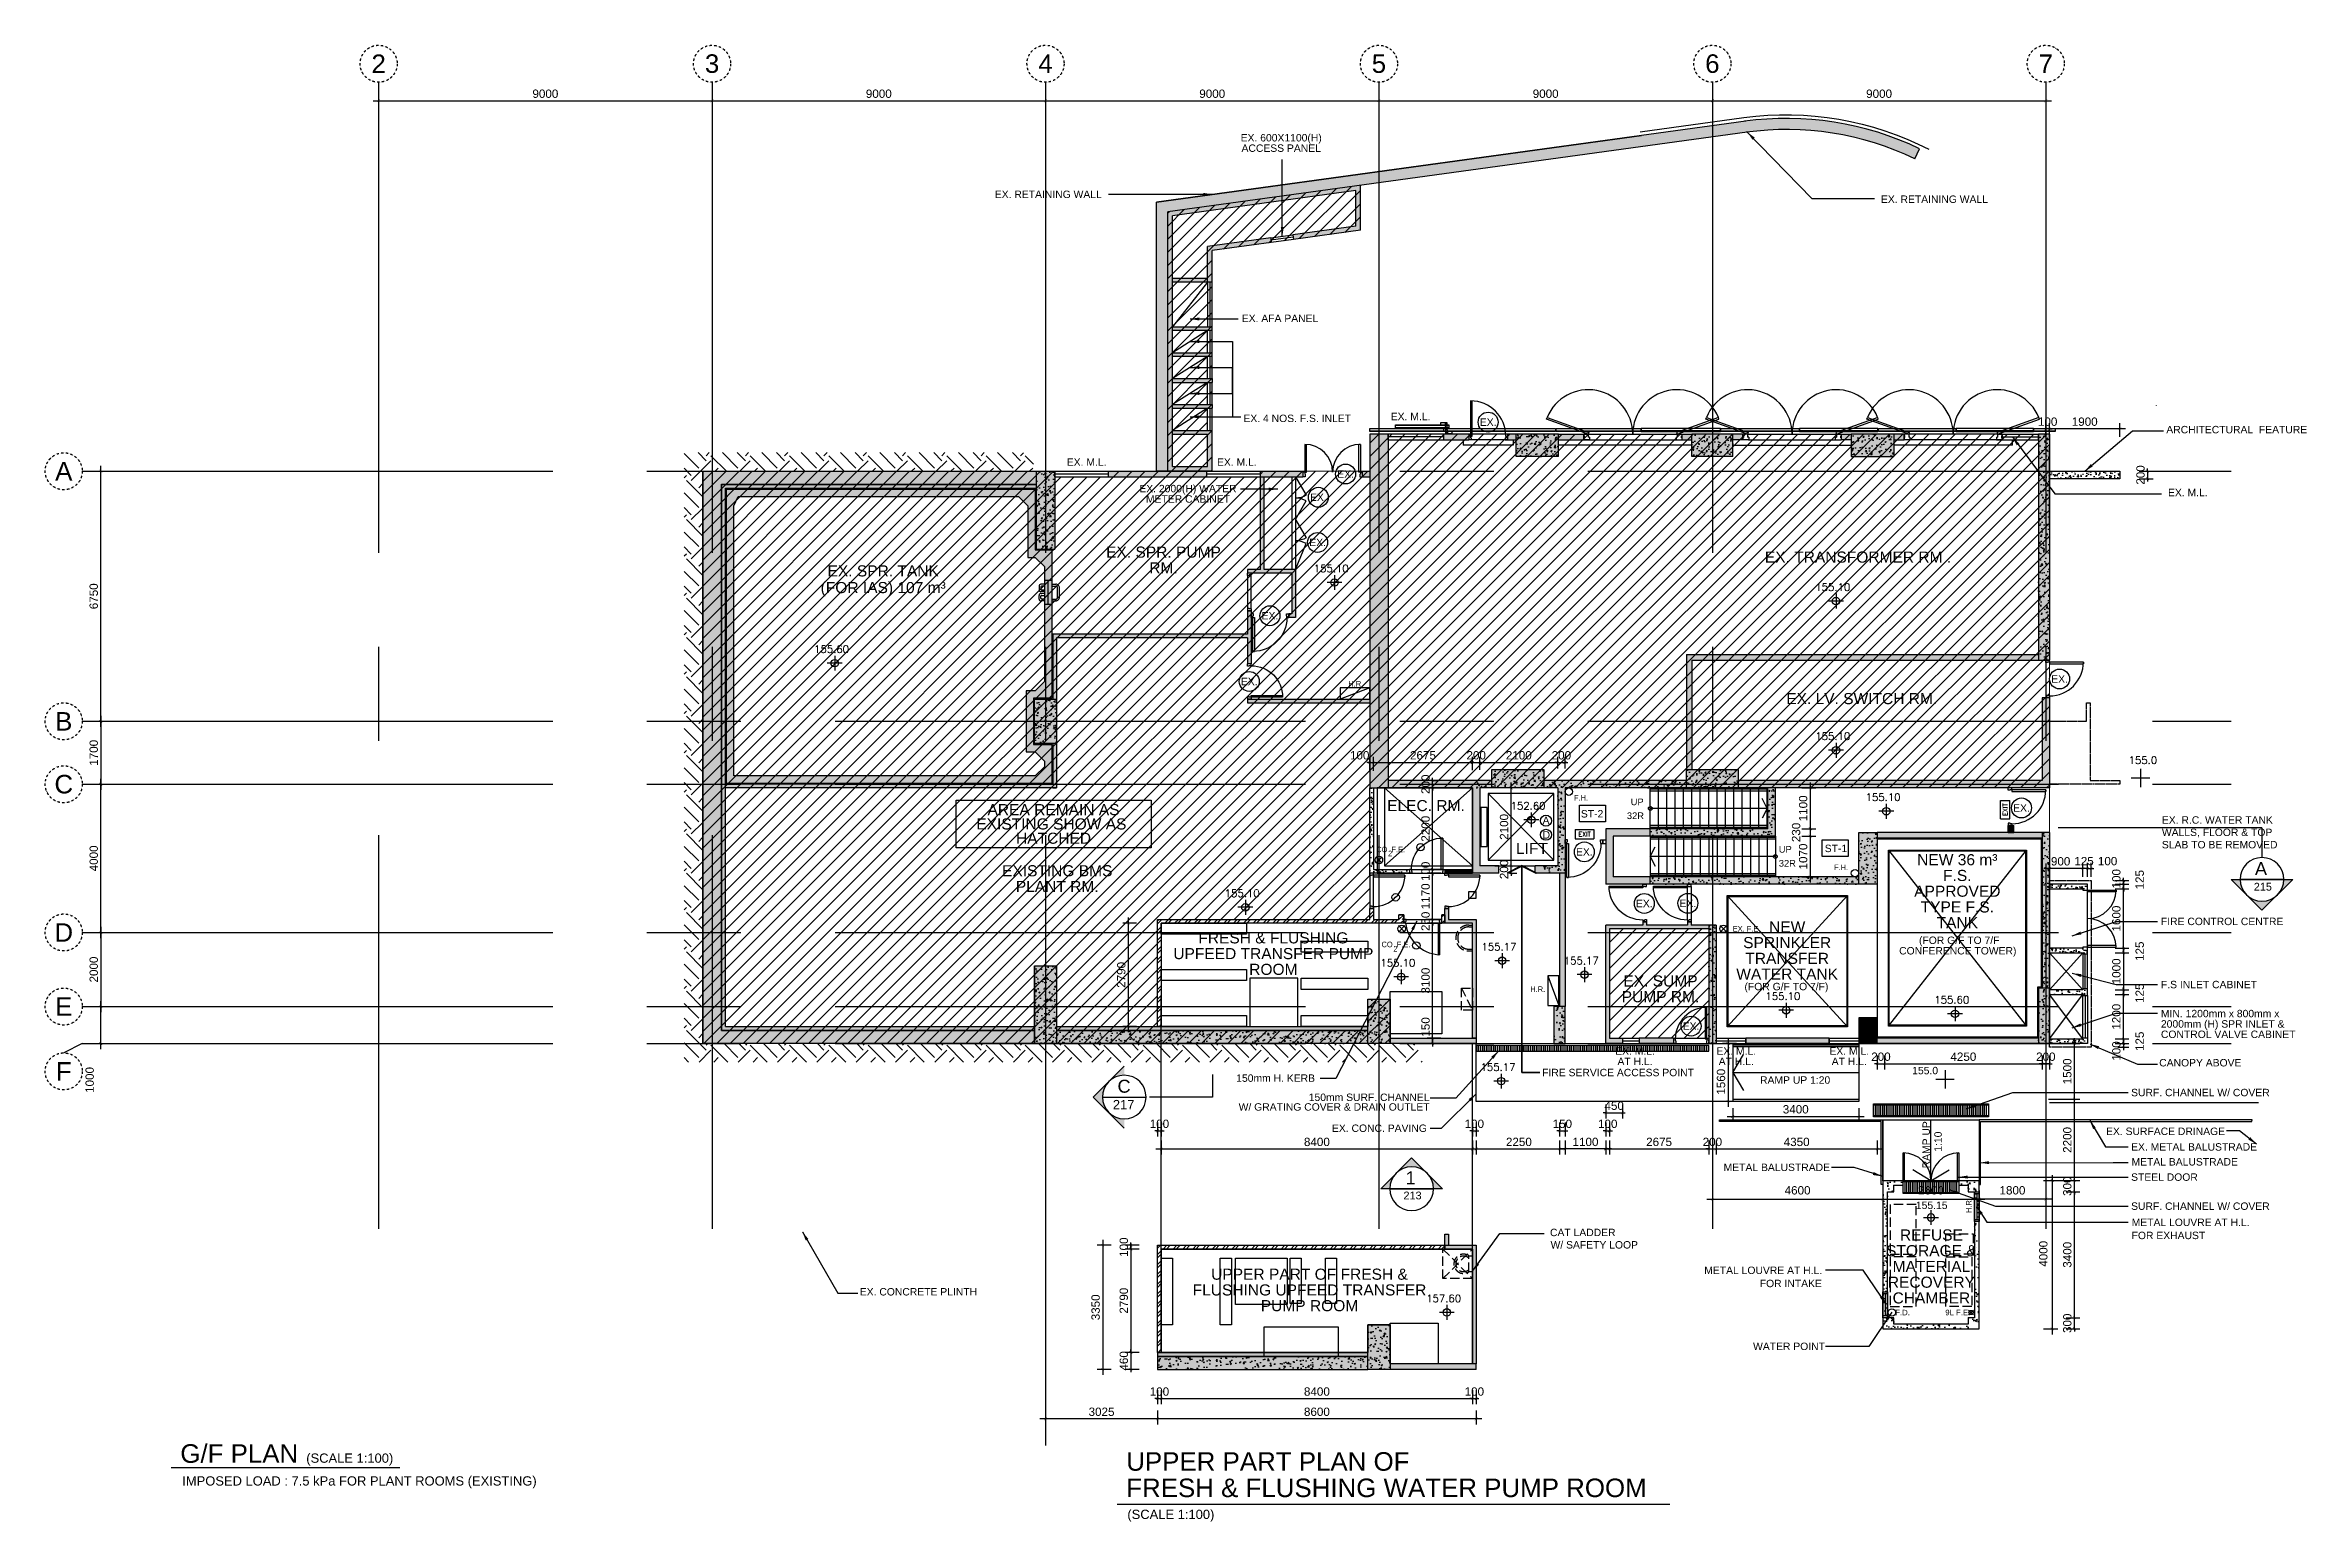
# Model space of a CAD drawing. Header units: millimetres. Extents: x 0 to 61044, y 27 to 39885.
import ezdxf
from ezdxf.enums import TextEntityAlignment as Align

# ---------------------------------------------------------------- set-up
doc = ezdxf.new("R2010")
doc.units = ezdxf.units.MM
for name, pattern in [('CENTERX2', [101.6, 63.5, -12.7, 12.7, -12.7]), ('DASH', [0.35, 0.25, -0.1]), ('DASHDOT', [25.4, 12.7, -6.35, 0, -6.35])]:
    doc.linetypes.add(name, pattern=pattern)
doc.layers.get('Defpoints').update_dxf_attribs({"color": 8})
for name, color, linetype in [('2', 8, 'Continuous'), ('A-315-DOORWAYS_ENTRANCES_EXITS AND DOORS', 8, 'Continuous'), ('above', 8, 'DASH'), ('arrow', 8, 'Continuous'), ('channel', 8, 'Continuous'), ('DLN020__', 8, 'DASHDOT'), ('DLN032__', 8, 'Continuous'), ('DLN118__', 8, 'Continuous'), ('DLN210__', 8, 'Continuous'), ('DLN220__', 8, 'Continuous'), ('DLN314__', 8, 'Continuous'), ('DLN580__', 8, 'Continuous'), ('DLN810__', 8, 'Continuous'), ('DLN816__', 8, 'Continuous'), ('Door', 8, 'Continuous'), ('E_M', 8, 'DASH'), ('Existing Door mark', 8, 'Continuous'), ('FITDOOR', 8, 'Continuous'), ('FITDOOR NON GBP', 8, 'Continuous'), ('FS', 8, 'Continuous'), ('FSD', 8, 'Continuous'), ('GBP Dim', 8, 'Continuous'), ('GBP Text 200', 8, 'Continuous'), ('GBP Text 250', 8, 'Continuous'), ('grid', 8, 'CENTERX2'), ('hatch', 8, 'Continuous'), ('HATCH_1', 8, 'Continuous'), ('Hatch_Stru', 8, 'Continuous'), ('LEVEL', 8, 'Continuous'), ('Lift', 8, 'Continuous'), ('PD', 8, 'Continuous'), ('PLINTH', 8, 'Continuous'), ('RCP_text', 8, 'Continuous'), ('Road alignment', 8, 'Continuous'), ('STAIR', 8, 'Continuous'), ('steel', 8, 'Continuous'), ('TEXT', 8, 'Continuous'), ('TEXT Ref', 8, 'Continuous'), ('WALL-EX', 8, 'Continuous'), ('WALL-NEW', 8, 'Continuous'), ('WALL-STRUCTURE', 8, 'Continuous'), ('WINDOW', 8, 'Continuous')]:
    doc.layers.add(name, color=color, linetype=linetype)
doc.layers.add('LP-furn loose', color=8, linetype='Continuous', lineweight=0)
doc.styles.add('ARIAL', font='arial.ttf')
doc.styles.add('BH', font='arial.ttf')
doc.styles.add('ROMANS', font='romans.shx')
doc.styles.get("Standard").update_dxf_attribs({"font": 'arial.ttf'})
doc.styles.add('SWIS721LT450', font='swissl.ttf')
doc.styles.add('SWIS721LT750', font='swissl.ttf')
doc.dimstyles.new('200 GBP', dxfattribs={"dimscale": 1.5, "dimtxt": 150, "dimasz": 50, "dimexe": 100, "dimexo": 50, "dimgap": 50, "dimtad": 1, "dimdec": 0, "dimzin": 0, "dimdsep": 46, "dimtxsty": 'BH', "dimblk": 'ARCHTICK', "dimcen": 0.09, "dimdle": 100, "dimclrd": 9, "dimclre": 9, "dimclrt": 1, "dimadec": 0, "dimazin": 0, "dimtfac": 1, "dimtdec": 0, "dimtix": 1, "dimtmove": 2, "dimatfit": 3, "dimldrblk": 'ARCHTICK', "dimfxl": 300, "dimfxlon": 1, "dimtolj": 1, "dimtzin": 0, "dimarcsym": 0})
doc.dimstyles.get("Standard").update_dxf_attribs({"dimtxt": 0.18, "dimasz": 0.18, "dimexe": 0.18, "dimexo": 0.0625, "dimgap": 0.09, "dimtad": 0, "dimtih": 1, "dimtoh": 1, "dimdec": 4, "dimzin": 0, "dimdsep": 46, "dimtxsty": 'Standard', "dimcen": 0.09, "dimadec": 0, "dimazin": 0, "dimtfac": 1, "dimtdec": 4, "dimtofl": 0, "dimtmove": 0, "dimatfit": 3, "dimfxl": 1, "dimtolj": 1, "dimtzin": 0, "dimarcsym": 0})
pattern_1 = [(50, (53800, 8440.28), (364.3693, -31.878), [38.1, -419.1]), (355, (53800, 8440.28), (-70.4857, 382.113), [30.48, -335.28]), (100.451, (53830.36, 8437.62), (293.885, 350.2334), [32.38, -356.18]), (46.1842, (53800, 8541.9), (542.158, -84.085), [57.15, -628.65]), (96.6356, (53845.2, 8534.87), (474.808, 494.851), [48.57, -534.27]), (351.184, (53800, 8541.9), (474.809, 494.85), [45.72, -502.92]), (21, (53850.8, 8516.48), (303.2298, -204.531), [38.1, -419.1]), (326, (53850.8, 8516.48), (123.604, 368.376), [30.48, -335.28]), (71.4514, (53876.07, 8499.43), (426.833, 163.8457), [32.38, -356.18]), (37.5, (53800, 8440.28), (6.1772, 169.1101), [0, -331.216, 0, -340.36, 0, -336.55]), (7.5, (53800, 8440.28), (133.6393, 200.3611), [0, -194.056, 0, -323.596, 0, -128.27]), (327.5, (53686.71, 8440.28), (271.1812, -11.4575), [0, -127, 0, -396.24, 0, -525.78]), (317.5, (53635.91, 8440.28), (296.2584, 50.853), [0, -165.1, 0, -263.144, 0, -373.38])]
pattern_2 = [(50, (53800, 17234.53), (364.3693, -31.8782), [38.1, -419.1]), (355, (53800, 17234.53), (-70.4857, 382.1133), [30.48, -335.28]), (100.451, (53830.36, 17231.88), (293.885, 350.2334), [32.38, -356.18]), (46.1842, (53800, 17336.13), (542.158, -84.0847), [57.15, -628.65]), (96.6356, (53845.2, 17329.1), (474.8085, 494.851), [48.57, -534.27]), (351.184, (53800, 17336.13), (474.809, 494.85), [45.72, -502.92]), (21, (53850.8, 17310.73), (303.2298, -204.531), [38.1, -419.1]), (326, (53850.8, 17310.73), (123.604, 368.376), [30.48, -335.28]), (71.4514, (53876.07, 17293.7), (426.833, 163.8457), [32.38, -356.18]), (37.5, (53800, 17234.53), (6.1772, 169.1101), [0, -331.216, 0, -340.36, 0, -336.55]), (7.5, (53800, 17234.53), (133.6393, 200.36115), [0, -194.056, 0, -323.596, 0, -128.27]), (327.5, (53686.71, 17234.53), (271.1812, -11.4575), [0, -127, 0, -396.24, 0, -525.78]), (317.5, (53635.91, 17234.53), (296.2584, 50.853), [0, -165.1, 0, -263.144, 0, -373.38])]
pattern_3 = [(45, (-10000, -7065.47), (-132.5825, 132.5825), []), (45, (-9911.61, -7065.47), (-132.5825, 132.5825), [])]
pattern_4 = [(50, (-10000, -7065.47), (286.9041, -25.10085), [30, -330]), (355, (-10000, -7065.47), (-55.5005, 300.8769), [24, -264]), (100.4514, (-9976.1, -7067.56), (231.4038, 275.7758), [25.4961, -280.4568]), (46.1842, (-10000, -6985.47), (426.8964, -66.2076), [45, -495]), (96.6356, (-9964.43, -6991), (373.865, 389.6471), [38.244, -420.6852]), (351.1842, (-10000, -6985.47), (373.8648, 389.6474), [36, -396]), (21, (-9960, -7005.47), (238.7628, -161.04756), [30, -330]), (326, (-9960, -7005.47), (97.3261, 290.06), [24, -264]), (71.4514, (-9940.1, -7018.9), (336.089, 129.0122), [25.4961, -280.4568]), (37.5, (-10000, -7065.47), (4.86394, 133.15754), [0, -260.8, 0, -268, 0, -265]), (7.5, (-10000, -7065.47), (105.22781, 157.76468), [0, -152.8, 0, -254.8, 0, -101]), (327.5, (-10089.2, -7065.47), (213.52897, -9.02195), [0, -100, 0, -312, 0, -414]), (317.5, (-10129.2, -7065.47), (233.27447, 40.042), [0, -130, 0, -207.2, 0, -294])]

msp = doc.modelspace()

# ---------------------------------------------------------------- texts
at = {"layer": 'FSD', "style": 'SWIS721LT750'}
msp.add_text('9L F.E.', height=150, dxfattribs=at).set_placement((51286.6, 5601.3))
at = {"layer": 'FSD', "char_height": 150, "style": 'SWIS721LT750'}
for s, insert, width, attachment_point in [('{\\fUnivers|b0|i0|c0|p34;H.R.}', (35175.5, 22571.5), 1512.981, 7), ('{\\fUnivers|b0|i0|c0|p34;F.H.}', (41264.4, 19492.9), 1512.981, 7), ('{\\fUnivers|b0|i0|c0|p34;CO  F.E.}', (35926.6, 18097.6), 1512.981, 7), ('{\\fUnivers|b0|i0|c0|p34;2}', (36247.1, 17992.4), 1512.981, 7), ('{\\fUnivers|b0|i0|c0|p34;F.H.}', (48285.1, 17618.3), 1512.981, 7), ('{\\fUnivers|b0|i0|c0|p34;EX. F.E.}', (45549, 15960), 1512.981, 7), ('{\\fUnivers|b0|i0|c0|p34;CO  F.E.}', (36069.6, 15534.5), 1512.981, 7), ('{\\fUnivers|b0|i0|c0|p34;2}', (36390.2, 15420.9), 1512.981, 7), ('{\\fUnivers|b0|i0|c0|p34;H.R.}', (40086, 14328), 1512.981, 7), ('F.D.', (50331.4, 5749.4), 289.324, 3)]:
    msp.add_mtext(s, dxfattribs=dict(at, insert=insert, width=width, attachment_point=attachment_point))
at = {"layer": 'FSD', "insert": (51844.7, 8763.6), "char_height": 150, "width": 1512.981, "attachment_point": 3, "rotation": 90, "style": 'SWIS721LT750'}
msp.add_mtext('{\\fUnivers|b0|i0|c0|p34;H.R.}', dxfattribs=at)
at = {"layer": 'GBP Text 200', "style": 'BH'}
for s, height, p in [('EX. RETAINING WALL', 200, (49550.4, 35628.3)), ('EX. M.L.', 200, (36318.6, 29762.5)), ('ARCHITECTURAL  FEATURE', 200, (57253.3, 29408.9)), ('EX. M.L.', 200, (27573.5, 28531.7)), ('EX. M.L.', 200, (31628.7, 28531.7)), ('EX. M.L.', 200, (57298.1, 27710.1)), ('(FOR G/F TO 7/F)', 200, (45866.1, 14374.8)), ('150mm H. KERB', 200, (32147.7, 11903.3)), ('SURF. CHANNEL W/ COVER', 200, (56302.3, 11514)), ('W/ GRATING COVER & DRAIN OUTLET', 200, (32213.5, 11125)), ('150mm SURF. CHANNEL ', 200, (34105.1, 11385.6)), ('EX. CONC. PAVING', 200, (34732.2, 10550.9)), ('EX. METAL BALUSTRADE ', 200, (56302.4, 10046.1)), ('METAL BALUSTRADE ', 200, (56313.1, 9643.7)), ('METAL BALUSTRADE ', 200, (45303.4, 9494.9)), ('STEEL DOOR ', 200, (56302.4, 9231.2)), ('SURF. CHANNEL W/ COVER', 200, (56302.4, 8447.2)), ('METAL LOUVRE AT H.L.', 200, (56317.6, 8011.5)), ('FOR EXHAUST', 200, (56316.5, 7656.9)), ('METAL LOUVRE AT H.L.', 200, (44781.1, 6715.1)), ('FOR INTAKE', 200, (46279.5, 6360.5)), ('(SCALE 1:100) ', 250, (7045.4, 1620.4)), ('IMPOSED LOAD : 7.5 kPa FOR PLANT ROOMS (EXISTING)', 250, (3699.1, 1005.1)), ('(SCALE 1:100) ', 250, (29209, 102.5))]:
    msp.add_text(s, height=height, dxfattribs=at).set_placement(p)
at = {"layer": 'GBP Text 200', "char_height": 200, "style": 'BH'}
for s, insert, width, attachment_point, line_spacing_factor in [('EX. 600X1100(H) ACCESS PANEL', (33362.3, 37245.3), 2818.831, 5, 0.84), ('EX. RETAINING WALL', (27075.1, 35858.9), 3510.97, 5, 0.84), ('EX. AFA PANEL', (33329.6, 32512), 3510.97, 5, 0.84), ('EX. 4 NOS. F.S. INLET', (33794.4, 29811.1), 3510.97, 5, 0.84), ('EX. 2000(H) WATER METER CABINET', (30844.8, 27775.5), 3510.97, 5, 0.84), ('FIRE CONTROL CENTRE ', (57107.2, 16232.1), 3714.954, 4, 0.84), (' (FOR G/F TO 7/F\\PCONFERENCE TOWER)', (51624.5, 15552.7), 3677.26, 5, 0.85), ('F.S INLET CABINET', (57107.2, 14527.6), 3714.954, 4, 0.84), ('MIN. 1200mm x 800mm x 2000mm (H) SPR INLET & CONTROL VALVE CABINET', (57107.2, 13464.8), 3977.843, 4, 0.84), ('EX. M.L. AT H.L.', (42912.6, 12594.4), 1181.491, 5, 0.84), ('EX. M.L. AT H.L.', (45644.8, 12594.4), 1181.491, 5, 0.84), ('EX. M.L. AT H.L.', (48694.8, 12594.4), 1181.491, 5, 0.84), ('FIRE SERVICE ACCESS POINT', (42453.4, 12152.6), 4770.626, 5, 0.84), ('CANOPY ABOVE', (58170.8, 12417), 3510.97, 5, 0.84), ('EX. SURFACE DRINAGE', (57232.1, 10566.5), 3510.97, 5, 0.84), ('CAT LADDER', (41501.7, 7835.8), 3510.97, 5, 0.84), ('W/ SAFETY LOOP', (41812.1, 7502), 3510.97, 5, 0.84), ('EX. CONCRETE PLINTH', (23569.9, 6234.1), 3510.97, 5, 0.84)]:
    msp.add_mtext(s, dxfattribs=dict(at, insert=insert, width=width, attachment_point=attachment_point, line_spacing_factor=line_spacing_factor))
at = {"layer": 'GBP Text 200', "style": 'BH'}
for s, insert, char_height, width, attachment_point in [('EX. R.C. WATER TANK WALLS, FLOOR & TOP SLAB TO BE REMOVED', (57133.5, 18637), 200, 3714.954, 4), ('\\P{\\H0.84x;215}', (59859.6, 17691.4), 250, 888.004, 2), ('RAMP UP 1:20', (46287.2, 12051.8), 200, 2707.483, 1), ('217', (29109.5, 11413.3), 250, 888.004, 2), ('\\P{\\H0.84x;213}', (36907.2, 9356.6), 250, 888.004, 2), ('WATER POINT', (46098.2, 4863.3), 200, 6360.915, 1)]:
    msp.add_mtext(s, dxfattribs=dict(at, insert=insert, char_height=char_height, width=width, attachment_point=attachment_point))
at = {"layer": 'GBP Text 200', "char_height": 200, "width": 2707.483, "attachment_point": 1, "rotation": 90, "style": 'BH'}
for s, insert in [('RAMP UP', (50671.7, 9567.6)), ('1:10', (50991.3, 10016.4))]:
    msp.add_mtext(s, dxfattribs=dict(at, insert=insert))
at = {"layer": 'GBP Text 250', "style": 'BH'}
for s, p in [('G/F PLAN ', (3646.5, 1619.4)), ('UPPER PART PLAN OF ', (29179, 1405.3)), ('FRESH & FLUSHING WATER PUMP ROOM', (29179, 693.3))]:
    msp.add_text(s, height=500, dxfattribs=at).set_placement(p)
at = {"layer": 'GBP Text 250', "char_height": 300, "attachment_point": 5, "style": 'BH'}
for s, insert, width, line_spacing_factor in [('EX. SPR. PUMP RM.', (30184.4, 25989.6), 3432.962, 0.85), ('EX. SPR. TANK', (22618.2, 25693.4), 4151.64, 0.85), ('EX. TRANSFORMER RM .', (48930.7, 26065.5), 5965.998, 0.85), ('EX. LV. SWITCH RM.', (49031.9, 22245.5), 5973.984, 0.85), ('AREA REMAIN AS EXISTING SHOW AS  HATCHED', (27216.4, 18862.6), 4873.278, 0.771429), ('ELEC. RM.', (37268.8, 19357.5), 2222.756, 0.85), ('LIFT', (40128.9, 18203.5), 4151.64, 0.857143), ('EXISTING BMS PLANT RM.', (27316.7, 17388.1), 4151.64, 0.85), ('NEW 36 m³ F.S. APPROVED TYPE F.S. TANK', (51611.8, 17048.8), 2814.389, 0.85), ('FRESH & FLUSHING UPFEED TRANSFER PUMP ROOM', (33150.2, 15362.3), 5446.699, 0.85), ('NEW SPRINKLER TRANSFER WATER TANK', (47019, 15448.9), 2814.389, 0.85), ('EX. SUMP\\PPUMP RM.', (43600.7, 14410.9), 4151.64, 0.85), ('REFUSE STORAGE &\\PMATERIAL RECOVERY CHAMBER', (50912, 6917.3), 2446.895, 0.85), ('UPPER PART OF FRESH & FLUSHING UPFEED TRANSFER PUMP ROOM', (34125.8, 6283.5), 6503.661, 0.85)]:
    msp.add_mtext(s, dxfattribs=dict(at, insert=insert, width=width, line_spacing_factor=line_spacing_factor))
at = {"layer": 'GBP Text 250', "insert": (22618.2, 25199.8), "char_height": 300, "width": 4151.64, "attachment_point": 5, "style": 'BH'}
msp.add_mtext('(FOR IAS) 107 m³', dxfattribs=at)
at = {"layer": 'TEXT', "style": 'BH'}
for s, p in [('UP', (42795.7, 19370.8)), ('32R', (42693.1, 18994.7)), ('32R', (46793.1, 17712.1)), ('UP', (46793.1, 18090))]:
    msp.add_text(s, height=180, dxfattribs=at).set_placement(p)
for s, p in [('ST-2', (41450.7, 19038.5)), ('ST-1', (48032.5, 18104))]:
    msp.add_text(s, height=200, rotation=360, dxfattribs=at).set_placement(p)
at = {"layer": 'TEXT', "char_height": 350, "width": 888.004, "attachment_point": 2, "style": 'BH'}
for s, insert in [('A', (59808.3, 17835.2)), ('C', (29119.9, 11959)), ('1', (36855.9, 9487.3))]:
    msp.add_mtext(s, dxfattribs=dict(at, insert=insert))
at = {"layer": 'TEXT Ref', "style": 'BH'}
for s, p in [('A', (40416.7, 18858.5)), ('D', (40417.6, 18468.9))]:
    msp.add_text(s, height=200, dxfattribs=at).set_placement(p)

# ---------------------------------------------------------------- blocks, each defined once
blk = doc.blocks.new('_ArchTick')
at = {"color": 0, "const_width": 0.1}
blk.add_lwpolyline([(0.5, 0.5), (-0.5, -0.5)], dxfattribs=at)
blk = doc.blocks.new('*D94')
at = {"layer": 'Defpoints', "color": 0, "transparency": 16777216}
for p in [(52200, 9044), (52200, 8735), (54000, 9044)]:
    blk.add_point(p, dxfattribs=at)
at = {"layer": 'GBP Dim', "color": 9, "lineweight": -2, "transparency": 16777216}
for p, q in [((54150, 8735), (52050, 8735)), ((52200, 8969), (52200, 8585)), ((54000, 8969), (54000, 8585))]:
    blk.add_line(p, q, dxfattribs=at)
at = {"layer": 'GBP Dim', "color": 9, "lineweight": -2, "transparency": 16777216, "xscale": 75, "yscale": 75, "zscale": 75, "rotation": 180}
blk.add_blockref('_ArchTick', (52200, 8735), dxfattribs=at)
at = {"layer": 'GBP Dim', "color": 9, "lineweight": -2, "transparency": 16777216, "xscale": 75, "yscale": 75, "zscale": 75}
blk.add_blockref('_ArchTick', (54000, 8735), dxfattribs=at)
at = {"layer": 'GBP Dim', "transparency": 16777216, "insert": (53100, 8973), "char_height": 225, "attachment_point": 5, "style": 'BH'}
blk.add_mtext('\\A1;1800', dxfattribs=at)
blk = doc.blocks.new('*D95')
at = {"layer": 'Defpoints', "color": 0, "transparency": 16777216}
for p in [(45000, 9044), (49600, 9044), (49600, 8735)]:
    blk.add_point(p, dxfattribs=at)
at = {"layer": 'GBP Dim', "color": 9, "lineweight": -2, "transparency": 16777216}
for p, q in [((44850, 8735), (49750, 8735)), ((45000, 8969), (45000, 8585)), ((49600, 8969), (49600, 8585))]:
    blk.add_line(p, q, dxfattribs=at)
at = {"layer": 'GBP Dim', "color": 9, "lineweight": -2, "transparency": 16777216, "xscale": 75, "yscale": 75, "zscale": 75, "rotation": 180}
blk.add_blockref('_ArchTick', (45000, 8735), dxfattribs=at)
at = {"layer": 'GBP Dim', "color": 9, "lineweight": -2, "transparency": 16777216, "xscale": 75, "yscale": 75, "zscale": 75}
blk.add_blockref('_ArchTick', (49600, 8735), dxfattribs=at)
at = {"layer": 'GBP Dim', "transparency": 16777216, "insert": (47300, 8973), "char_height": 225, "attachment_point": 5, "style": 'BH'}
blk.add_mtext('\\A1;4600', dxfattribs=at)
blk = doc.blocks.new('*D96')
at = {"layer": 'Defpoints', "color": 0, "transparency": 16777216}
for p in [(49600, 9044), (52200, 9044), (52200, 8735)]:
    blk.add_point(p, dxfattribs=at)
at = {"layer": 'GBP Dim', "color": 9, "lineweight": -2, "transparency": 16777216}
for p, q in [((49450, 8735), (52350, 8735)), ((49600, 8969), (49600, 8585)), ((52200, 8969), (52200, 8585))]:
    blk.add_line(p, q, dxfattribs=at)
at = {"layer": 'GBP Dim', "color": 9, "lineweight": -2, "transparency": 16777216, "xscale": 75, "yscale": 75, "zscale": 75, "rotation": 180}
blk.add_blockref('_ArchTick', (49600, 8735), dxfattribs=at)
at = {"layer": 'GBP Dim', "color": 9, "lineweight": -2, "transparency": 16777216, "xscale": 75, "yscale": 75, "zscale": 75}
blk.add_blockref('_ArchTick', (52200, 8735), dxfattribs=at)
at = {"layer": 'GBP Dim', "transparency": 16777216, "insert": (50900, 8973), "char_height": 225, "attachment_point": 5, "style": 'BH'}
blk.add_mtext('\\A1;2600', dxfattribs=at)
blk = doc.blocks.new('*D97')
at = {"layer": 'Defpoints', "color": 0, "transparency": 16777216}
for p in [(54100, 12935), (54771, 12935), (54001, 11435)]:
    blk.add_point(p, dxfattribs=at)
at = {"layer": 'GBP Dim', "color": 9, "lineweight": -2, "transparency": 16777216}
for p, q in [((54175, 12935), (54921, 12935)), ((54771, 11285), (54771, 13085)), ((54076, 11435), (54921, 11435))]:
    blk.add_line(p, q, dxfattribs=at)
at = {"layer": 'GBP Dim', "color": 9, "lineweight": -2, "transparency": 16777216, "xscale": 75, "yscale": 75, "zscale": 75}
for p, rotation in [((54771, 12935), 90), ((54771, 11435), 270)]:
    blk.add_blockref('_ArchTick', p, dxfattribs=dict(at, rotation=rotation))
at = {"layer": 'GBP Dim', "transparency": 16777216, "insert": (54581, 12185), "char_height": 225, "attachment_point": 5, "rotation": 90, "style": 'BH'}
blk.add_mtext('\\A1;1500', dxfattribs=at)
blk = doc.blocks.new('A$C65CE4B9B')
at = {"layer": 'DLN020__', "ltscale": 5}
for centre in [(-50000, 11000), (-41000, 11000), (-32000, 11000), (-23000, 11000), (-14000, 11000), (-5000, 11000), (-58500, 0), (-58500, -6750), (-58500, -8450), (-58500, -12450), (-58500, -14450), (-58500, -16200)]:
    blk.add_circle(centre, 500, dxfattribs=at)
at = {"layer": 'grid', "ltscale": 200}
for p, q in [((-50000, 10500), (-50000, -20450)), ((-41000, 10500), (-41000, -20450)), ((-32000, 10500), (-32000, -20450)), ((-23000, 10500), (-23000, -20450)), ((-14000, 10500), (-14000, -20450)), ((-5000, 10500), (-5000, -8450)), ((-58000, 0), (0, 0)), ((-58000, -6750), (0, -6750)), ((-58000, -8450), (0, -8450)), ((-5000, -10588), (-5000, -20450)), ((-58000, -12450), (0, -12450)), ((-58000, -14450), (0, -14450)), ((-58000, -15450), (0, -15450))]:
    blk.add_line(p, q, dxfattribs=at)
at = {"layer": 'grid', "ltscale": 100}
blk.add_line((-58000, -15450), (-58500, -15700), dxfattribs=at)
at = {"layer": 'DLN020__', "ltscale": 5, "char_height": 500, "width": 746.16, "attachment_point": 5, "style": 'SWIS721LT450'}
for s, insert in [('2', (-50000, 11000)), ('3', (-41000, 11000)), ('4', (-32000, 11000)), ('5', (-23000, 11000)), ('6', (-14000, 11000)), ('7', (-5000, 11000)), ('A', (-58500, 0)), ('B', (-58500, -6750)), ('C', (-58500, -8450)), ('D', (-58500, -12450)), ('E', (-58500, -14450)), ('F', (-58500, -16200))]:
    blk.add_mtext(s, dxfattribs=dict(at, insert=insert))
blk = doc.blocks.new('DR1CM')
at = {"layer": 'Door'}
blk.add_arc((0, 0), 1, 0, 90, dxfattribs=at)
blk = doc.blocks.new('DR1CR2')
at = {"layer": 'Door'}
for p, q in [((-50, 0), (-50, -50)), ((-50, 0), (0, 0)), ((0, 0), (0, -75)), ((-62.5, -50), (-50, -50)), ((-62.5, -50), (-62.5, -100)), ((-62.5, -100), (0, -100)), ((0, -75), (0, -100))]:
    blk.add_line(p, q, dxfattribs=at)
blk = doc.blocks.new('DR1CL2')
at = {"layer": 'Door'}
for p, q in [((50, 0), (0, 0)), ((0, 0), (0, -75)), ((50, 0), (50, -50)), ((0, -75), (0, -100)), ((62.5, -100), (0, -100)), ((62.5, -50), (50, -50)), ((62.5, -50), (62.5, -100))]:
    blk.add_line(p, q, dxfattribs=at)
blk = doc.blocks.new('DR1CD')
at = {"layer": 'Door'}
for p, q in [((0, 1), (45, 1)), ((0, 1), (0, 0)), ((45, 0), (45, 1)), ((0, 0), (45, 0))]:
    blk.add_line(p, q, dxfattribs=at)
blk = doc.blocks.new('DR1CR3')
at = {"layer": 'Door'}
for p, q in [((-50, 0), (0, 0)), ((-50, 0), (-50, -50)), ((0, 0), (0, -37.5)), ((-62.5, -50), (-62.5, -125)), ((-62.5, -50), (-50, -50)), ((-62.5, -125), (0, -125)), ((-12, -37.5), (0, -37.5)), ((-12, -87.5), (0, -87.5)), ((0, -87.5), (0, -125))]:
    blk.add_line(p, q, dxfattribs=at)
blk = doc.blocks.new('DR1AD')
at = {"layer": 'Door'}
for p, q in [((-45, 1), (0, 1)), ((-45, 1), (-45, 0)), ((0, 0), (0, 1)), ((-45, 0), (0, 0))]:
    blk.add_line(p, q, dxfattribs=at)
blk = doc.blocks.new('DR1AM')
at = {"layer": 'Door'}
blk.add_arc((0, 0), 1, 90, 180, dxfattribs=at)
blk = doc.blocks.new('DR1CL3')
at = {"layer": 'Door'}
for p, q in [((0, 0), (0, -37.5)), ((50, 0), (0, 0)), ((50, 0), (50, -50)), ((12, -37.5), (0, -37.5)), ((12, -87.5), (0, -87.5)), ((0, -87.5), (0, -125)), ((62.5, -125), (0, -125)), ((62.5, -50), (50, -50)), ((62.5, -50), (62.5, -125))]:
    blk.add_line(p, q, dxfattribs=at)
blk = doc.blocks.new('DR2M')
at = {"layer": 'Door'}
for centre, start, end in [((0, 0), 0, 90), ((1, 0), 90, 180)]:
    blk.add_arc(centre, 0.5, start, end, dxfattribs=at)
blk = doc.blocks.new('FSEX-V01')
for p, q in [((0, 300), (0, 0)), ((0, 300), (600, 300)), ((0, 0), (600, 0)), ((600, 300), (600, 0))]:
    blk.add_line(p, q)
at = {"style": 'ROMANS'}
blk.add_text('EXIT', height=150, dxfattribs=at).set_placement((300, 150), align=Align.MIDDLE)
blk = doc.blocks.new('ELFIN')
at = {"layer": 'DLN032__'}
for p, q in [((0, 0), (-0.5, 0)), ((0, 0.5), (0, 0)), ((0, 0), (0, -0.5)), ((0.5, 0), (0, 0))]:
    blk.add_line(p, q, dxfattribs=at)
at = {"layer": 'DLN032__', "style": 'ROMANS'}
blk.add_attdef('ELFIN', (0.25, 0.35), '', height=0.5, dxfattribs=at)
blk = doc.blocks.new('ELEX')
at = {"layer": 'DLN032__'}
for p, q in [((0.5, 0), (-0.5, 0)), ((0, 0.5), (0, -0.5))]:
    blk.add_line(p, q, dxfattribs=at)
blk.add_circle((0, 0), 0.25, dxfattribs=at)
at = {"layer": 'DLN032__', "style": 'ROMANS'}
blk.add_attdef('ELEX', (0.26, 0.35), '', height=0.5, dxfattribs=at)
blk = doc.blocks.new('*D16')
at = {"layer": 'Defpoints', "color": 0, "transparency": 16777216}
for p in [(28000, 45950), (37000, 45950), (37000, 45450)]:
    blk.add_point(p, dxfattribs=at)
at = {"layer": 'GBP Dim', "color": 9, "lineweight": -2, "transparency": 16777216}
for p, q in [((28000, 45875), (28000, 45300)), ((37000, 45875), (37000, 45300)), ((27850, 45450), (37150, 45450))]:
    blk.add_line(p, q, dxfattribs=at)
at = {"layer": 'GBP Dim', "color": 9, "lineweight": -2, "transparency": 16777216, "xscale": 75, "yscale": 75, "zscale": 75, "rotation": 180}
blk.add_blockref('_ArchTick', (28000, 45450), dxfattribs=at)
at = {"layer": 'GBP Dim', "color": 9, "lineweight": -2, "transparency": 16777216, "xscale": 75, "yscale": 75, "zscale": 75}
blk.add_blockref('_ArchTick', (37000, 45450), dxfattribs=at)
at = {"layer": 'GBP Dim', "transparency": 16777216, "insert": (32500, 45640), "char_height": 225, "attachment_point": 5, "style": 'BH'}
blk.add_mtext('\\A1;9000', dxfattribs=at)
blk = doc.blocks.new('*D17')
at = {"layer": 'Defpoints', "color": 0, "transparency": 16777216}
for p in [(37000, 45950), (46000, 45950), (46000, 45450)]:
    blk.add_point(p, dxfattribs=at)
at = {"layer": 'GBP Dim', "color": 9, "lineweight": -2, "transparency": 16777216}
for p, q in [((37000, 45875), (37000, 45300)), ((46000, 45875), (46000, 45300)), ((36850, 45450), (46150, 45450))]:
    blk.add_line(p, q, dxfattribs=at)
at = {"layer": 'GBP Dim', "color": 9, "lineweight": -2, "transparency": 16777216, "xscale": 75, "yscale": 75, "zscale": 75, "rotation": 180}
blk.add_blockref('_ArchTick', (37000, 45450), dxfattribs=at)
at = {"layer": 'GBP Dim', "color": 9, "lineweight": -2, "transparency": 16777216, "xscale": 75, "yscale": 75, "zscale": 75}
blk.add_blockref('_ArchTick', (46000, 45450), dxfattribs=at)
at = {"layer": 'GBP Dim', "transparency": 16777216, "insert": (41500, 45640), "char_height": 225, "attachment_point": 5, "style": 'BH'}
blk.add_mtext('\\A1;9000', dxfattribs=at)
blk = doc.blocks.new('*D18')
at = {"layer": 'Defpoints', "color": 0, "transparency": 16777216}
for p in [(46000, 45950), (55000, 45950), (55000, 45450)]:
    blk.add_point(p, dxfattribs=at)
at = {"layer": 'GBP Dim', "color": 9, "lineweight": -2, "transparency": 16777216}
for p, q in [((46000, 45875), (46000, 45300)), ((55000, 45875), (55000, 45300)), ((45850, 45450), (55150, 45450))]:
    blk.add_line(p, q, dxfattribs=at)
at = {"layer": 'GBP Dim', "color": 9, "lineweight": -2, "transparency": 16777216, "xscale": 75, "yscale": 75, "zscale": 75, "rotation": 180}
blk.add_blockref('_ArchTick', (46000, 45450), dxfattribs=at)
at = {"layer": 'GBP Dim', "color": 9, "lineweight": -2, "transparency": 16777216, "xscale": 75, "yscale": 75, "zscale": 75}
blk.add_blockref('_ArchTick', (55000, 45450), dxfattribs=at)
at = {"layer": 'GBP Dim', "transparency": 16777216, "insert": (50500, 45640), "char_height": 225, "attachment_point": 5, "style": 'BH'}
blk.add_mtext('\\A1;9000', dxfattribs=at)
blk = doc.blocks.new('*D19')
at = {"layer": 'Defpoints', "color": 0, "transparency": 16777216}
for p in [(55000, 45950), (64000, 45950), (64000, 45450)]:
    blk.add_point(p, dxfattribs=at)
at = {"layer": 'GBP Dim', "color": 9, "lineweight": -2, "transparency": 16777216}
for p, q in [((55000, 45875), (55000, 45300)), ((64000, 45875), (64000, 45300)), ((54850, 45450), (64150, 45450))]:
    blk.add_line(p, q, dxfattribs=at)
at = {"layer": 'GBP Dim', "color": 9, "lineweight": -2, "transparency": 16777216, "xscale": 75, "yscale": 75, "zscale": 75, "rotation": 180}
blk.add_blockref('_ArchTick', (55000, 45450), dxfattribs=at)
at = {"layer": 'GBP Dim', "color": 9, "lineweight": -2, "transparency": 16777216, "xscale": 75, "yscale": 75, "zscale": 75}
blk.add_blockref('_ArchTick', (64000, 45450), dxfattribs=at)
at = {"layer": 'GBP Dim', "transparency": 16777216, "insert": (59500, 45640), "char_height": 225, "attachment_point": 5, "style": 'BH'}
blk.add_mtext('\\A1;9000', dxfattribs=at)
blk = doc.blocks.new('*D20')
at = {"layer": 'Defpoints', "color": 0, "transparency": 16777216}
for p in [(19000, 45950), (28000, 45950), (28000, 45450)]:
    blk.add_point(p, dxfattribs=at)
at = {"layer": 'GBP Dim', "color": 9, "lineweight": -2, "transparency": 16777216}
for p, q in [((19000, 45875), (19000, 45300)), ((28000, 45875), (28000, 45300)), ((18850, 45450), (28150, 45450))]:
    blk.add_line(p, q, dxfattribs=at)
at = {"layer": 'GBP Dim', "color": 9, "lineweight": -2, "transparency": 16777216, "xscale": 75, "yscale": 75, "zscale": 75, "rotation": 180}
blk.add_blockref('_ArchTick', (19000, 45450), dxfattribs=at)
at = {"layer": 'GBP Dim', "color": 9, "lineweight": -2, "transparency": 16777216, "xscale": 75, "yscale": 75, "zscale": 75}
blk.add_blockref('_ArchTick', (28000, 45450), dxfattribs=at)
at = {"layer": 'GBP Dim', "transparency": 16777216, "insert": (23500, 45640), "char_height": 225, "attachment_point": 5, "style": 'BH'}
blk.add_mtext('\\A1;9000', dxfattribs=at)
blk = doc.blocks.new('*D21')
at = {"layer": 'Defpoints', "color": 0, "transparency": 16777216}
for p in [(11000, 35450), (11500, 35450), (11000, 28700)]:
    blk.add_point(p, dxfattribs=at)
at = {"layer": 'GBP Dim', "color": 9, "lineweight": -2, "transparency": 16777216}
for p, q in [((11075, 35450), (11650, 35450)), ((11500, 28550), (11500, 35600)), ((11075, 28700), (11650, 28700))]:
    blk.add_line(p, q, dxfattribs=at)
at = {"layer": 'GBP Dim', "color": 9, "lineweight": -2, "transparency": 16777216, "xscale": 75, "yscale": 75, "zscale": 75}
for p, rotation in [((11500, 35450), 90), ((11500, 28700), 270)]:
    blk.add_blockref('_ArchTick', p, dxfattribs=dict(at, rotation=rotation))
at = {"layer": 'GBP Dim', "transparency": 16777216, "insert": (11310, 32075), "char_height": 225, "attachment_point": 5, "rotation": 90, "style": 'BH'}
blk.add_mtext('\\A1;6750', dxfattribs=at)
blk = doc.blocks.new('*D22')
at = {"layer": 'Defpoints', "color": 0, "transparency": 16777216}
for p in [(11000, 28700), (11000, 27000), (11500, 27000)]:
    blk.add_point(p, dxfattribs=at)
at = {"layer": 'GBP Dim', "color": 9, "lineweight": -2, "transparency": 16777216}
for p, q in [((11075, 28700), (11650, 28700)), ((11500, 28850), (11500, 26850)), ((11075, 27000), (11650, 27000))]:
    blk.add_line(p, q, dxfattribs=at)
at = {"layer": 'GBP Dim', "color": 9, "lineweight": -2, "transparency": 16777216, "xscale": 75, "yscale": 75, "zscale": 75}
for p, rotation in [((11500, 28700), 90), ((11500, 27000), 270)]:
    blk.add_blockref('_ArchTick', p, dxfattribs=dict(at, rotation=rotation))
at = {"layer": 'GBP Dim', "transparency": 16777216, "insert": (11310, 27850), "char_height": 225, "attachment_point": 5, "rotation": 90, "style": 'BH'}
blk.add_mtext('\\A1;1700', dxfattribs=at)
blk = doc.blocks.new('*D23')
at = {"layer": 'Defpoints', "color": 0, "transparency": 16777216}
for p in [(11000, 27000), (11500, 27000), (11000, 23000)]:
    blk.add_point(p, dxfattribs=at)
at = {"layer": 'GBP Dim', "color": 9, "lineweight": -2, "transparency": 16777216}
for p, q in [((11075, 27000), (11650, 27000)), ((11500, 22850), (11500, 27150)), ((11075, 23000), (11650, 23000))]:
    blk.add_line(p, q, dxfattribs=at)
at = {"layer": 'GBP Dim', "color": 9, "lineweight": -2, "transparency": 16777216, "xscale": 75, "yscale": 75, "zscale": 75}
for p, rotation in [((11500, 27000), 90), ((11500, 23000), 270)]:
    blk.add_blockref('_ArchTick', p, dxfattribs=dict(at, rotation=rotation))
at = {"layer": 'GBP Dim', "transparency": 16777216, "insert": (11310, 25000), "char_height": 225, "attachment_point": 5, "rotation": 90, "style": 'BH'}
blk.add_mtext('\\A1;4000', dxfattribs=at)
blk = doc.blocks.new('*D24')
at = {"layer": 'Defpoints', "color": 0, "transparency": 16777216}
for p in [(11000, 23000), (11000, 21000), (11500, 21000)]:
    blk.add_point(p, dxfattribs=at)
at = {"layer": 'GBP Dim', "color": 9, "lineweight": -2, "transparency": 16777216}
for p, q in [((11075, 23000), (11650, 23000)), ((11500, 23150), (11500, 20850)), ((11075, 21000), (11650, 21000))]:
    blk.add_line(p, q, dxfattribs=at)
at = {"layer": 'GBP Dim', "color": 9, "lineweight": -2, "transparency": 16777216, "xscale": 75, "yscale": 75, "zscale": 75}
for p, rotation in [((11500, 23000), 90), ((11500, 21000), 270)]:
    blk.add_blockref('_ArchTick', p, dxfattribs=dict(at, rotation=rotation))
at = {"layer": 'GBP Dim', "transparency": 16777216, "insert": (11310, 22000), "char_height": 225, "attachment_point": 5, "rotation": 90, "style": 'BH'}
blk.add_mtext('\\A1;2000', dxfattribs=at)
blk = doc.blocks.new('*D25')
at = {"layer": 'Defpoints', "color": 0, "transparency": 16777216}
for p in [(11000, 21000), (11500, 21000), (11000, 20000)]:
    blk.add_point(p, dxfattribs=at)
at = {"layer": 'GBP Dim', "color": 9, "lineweight": -2, "transparency": 16777216}
for p, q in [((11075, 21000), (11650, 21000)), ((11500, 19850), (11500, 21150)), ((11075, 20000), (11650, 20000))]:
    blk.add_line(p, q, dxfattribs=at)
at = {"layer": 'GBP Dim', "color": 9, "lineweight": -2, "transparency": 16777216, "xscale": 75, "yscale": 75, "zscale": 75}
for p, rotation in [((11500, 21000), 90), ((11500, 20000), 270)]:
    blk.add_blockref('_ArchTick', p, dxfattribs=dict(at, rotation=rotation))
at = {"layer": 'GBP Dim', "transparency": 16777216, "insert": (11200, 19019), "char_height": 225, "attachment_point": 5, "rotation": 90, "style": 'BH'}
blk.add_mtext('\\A1;1000', dxfattribs=at)
blk = doc.blocks.new('*D98')
at = {"layer": 'Defpoints', "color": 0, "transparency": 16777216}
for p in [(33553, 16185), (29235, 13395), (33553, 13395)]:
    blk.add_point(p, dxfattribs=at)
at = {"layer": 'GBP Dim', "color": 9, "lineweight": -2, "transparency": 16777216}
for p, q in [((29460, 16185), (29085, 16185)), ((29235, 16335), (29235, 13245)), ((29460, 13395), (29085, 13395))]:
    blk.add_line(p, q, dxfattribs=at)
at = {"layer": 'GBP Dim', "color": 9, "lineweight": -2, "transparency": 16777216, "xscale": 75, "yscale": 75, "zscale": 75}
for p, rotation in [((29235, 16185), 90), ((29235, 13395), 270)]:
    blk.add_blockref('_ArchTick', p, dxfattribs=dict(at, rotation=rotation))
at = {"layer": 'GBP Dim', "transparency": 16777216, "insert": (29045, 14790), "char_height": 225, "attachment_point": 5, "rotation": 90, "style": 'BH'}
blk.add_mtext('\\A1;2790', dxfattribs=at)
blk = doc.blocks.new('*D99')
at = {"layer": 'Defpoints', "color": 0, "transparency": 16777216}
for p in [(30125, 13174), (38525, 12860), (38525, 10090)]:
    blk.add_point(p, dxfattribs=at)
at = {"layer": 'GBP Dim', "color": 9, "lineweight": -2, "transparency": 16777216}
for p, q in [((29975, 10090), (38675, 10090)), ((30125, 10315), (30125, 9940)), ((38525, 10315), (38525, 9940))]:
    blk.add_line(p, q, dxfattribs=at)
at = {"layer": 'GBP Dim', "color": 9, "lineweight": -2, "transparency": 16777216, "xscale": 75, "yscale": 75, "zscale": 75, "rotation": 180}
blk.add_blockref('_ArchTick', (30125, 10090), dxfattribs=at)
at = {"layer": 'GBP Dim', "color": 9, "lineweight": -2, "transparency": 16777216, "xscale": 75, "yscale": 75, "zscale": 75}
blk.add_blockref('_ArchTick', (38525, 10090), dxfattribs=at)
at = {"layer": 'GBP Dim', "transparency": 16777216, "insert": (34325, 10280), "char_height": 225, "attachment_point": 5, "style": 'BH'}
blk.add_mtext('\\A1;8400', dxfattribs=at)
blk = doc.blocks.new('*D100')
at = {"layer": 'Defpoints', "color": 0, "transparency": 16777216}
for p in [(37449, 17535), (38538, 17535), (38538, 16285)]:
    blk.add_point(p, dxfattribs=at)
at = {"layer": 'GBP Dim', "color": 9, "lineweight": -2, "transparency": 16777216}
for p, q in [((37674, 17535), (37299, 17535)), ((37449, 16135), (37449, 17685)), ((37674, 16285), (37299, 16285))]:
    blk.add_line(p, q, dxfattribs=at)
at = {"layer": 'GBP Dim', "color": 9, "lineweight": -2, "transparency": 16777216, "xscale": 75, "yscale": 75, "zscale": 75}
for p, rotation in [((37449, 17535), 90), ((37449, 16285), 270)]:
    blk.add_blockref('_ArchTick', p, dxfattribs=dict(at, rotation=rotation))
at = {"layer": 'GBP Dim', "transparency": 16777216, "insert": (37259, 16910), "char_height": 225, "attachment_point": 5, "rotation": 90, "style": 'BH'}
blk.add_mtext('\\A1;1170', dxfattribs=at)
blk = doc.blocks.new('*D101')
at = {"layer": 'Defpoints', "color": 0, "transparency": 16777216}
for p in [(37449, 16185), (37788, 16185), (38438, 13085)]:
    blk.add_point(p, dxfattribs=at)
at = {"layer": 'GBP Dim', "color": 9, "lineweight": -2, "transparency": 16777216}
for p, q in [((37674, 16185), (37299, 16185)), ((37449, 12935), (37449, 16335)), ((37674, 13085), (37299, 13085))]:
    blk.add_line(p, q, dxfattribs=at)
at = {"layer": 'GBP Dim', "color": 9, "lineweight": -2, "transparency": 16777216, "xscale": 75, "yscale": 75, "zscale": 75}
for p, rotation in [((37449, 16185), 90), ((37449, 13085), 270)]:
    blk.add_blockref('_ArchTick', p, dxfattribs=dict(at, rotation=rotation))
at = {"layer": 'GBP Dim', "transparency": 16777216, "insert": (37259, 14635), "char_height": 225, "attachment_point": 5, "rotation": 90, "style": 'BH'}
blk.add_mtext('\\A1;3100', dxfattribs=at)
blk = doc.blocks.new('*D102')
at = {"layer": 'Defpoints', "color": 0, "transparency": 16777216}
for p in [(54100, 29532), (54100, 29025), (56000, 29243)]:
    blk.add_point(p, dxfattribs=at)
at = {"layer": 'GBP Dim', "color": 9, "lineweight": -2, "transparency": 16777216}
for p, q in [((56150, 29532), (53950, 29532)), ((54100, 29307), (54100, 29682)), ((56000, 29318), (56000, 29682))]:
    blk.add_line(p, q, dxfattribs=at)
at = {"layer": 'GBP Dim', "color": 9, "lineweight": -2, "transparency": 16777216, "xscale": 75, "yscale": 75, "zscale": 75, "rotation": 180}
blk.add_blockref('_ArchTick', (54100, 29532), dxfattribs=at)
at = {"layer": 'GBP Dim', "color": 9, "lineweight": -2, "transparency": 16777216, "xscale": 75, "yscale": 75, "zscale": 75}
blk.add_blockref('_ArchTick', (56000, 29532), dxfattribs=at)
at = {"layer": 'GBP Dim', "transparency": 16777216, "insert": (55050, 29722), "char_height": 225, "attachment_point": 5, "style": 'BH'}
blk.add_mtext('\\A1;1900', dxfattribs=at)
blk = doc.blocks.new('*D103')
at = {"layer": 'Defpoints', "color": 0, "transparency": 16777216}
for p in [(56000, 28385), (56000, 28184), (56746, 28184)]:
    blk.add_point(p, dxfattribs=at)
at = {"layer": 'GBP Dim', "color": 9, "lineweight": -2, "transparency": 16777216}
for p, q in [((56521, 28385), (56896, 28385)), ((56521, 28184), (56896, 28184)), ((56746, 28385), (56746, 28460)), ((56746, 28385), (56746, 28184)), ((56746, 28184), (56746, 28109))]:
    blk.add_line(p, q, dxfattribs=at)
at = {"layer": 'GBP Dim', "color": 9, "lineweight": -2, "transparency": 16777216, "xscale": 75, "yscale": 75, "zscale": 75}
for p, rotation in [((56746, 28385), 270), ((56746, 28184), 90)]:
    blk.add_blockref('_ArchTick', p, dxfattribs=dict(at, rotation=rotation))
at = {"layer": 'GBP Dim', "transparency": 16777216, "insert": (56557, 28284), "char_height": 225, "attachment_point": 5, "rotation": 90, "style": 'BH'}
blk.add_mtext('\\A1;200', dxfattribs=at)
blk = doc.blocks.new('*D104')
at = {"layer": 'Defpoints', "color": 0, "transparency": 16777216}
for p in [(40875, 13935), (38625, 13085), (40875, 10090)]:
    blk.add_point(p, dxfattribs=at)
at = {"layer": 'GBP Dim', "color": 9, "lineweight": -2, "transparency": 16777216}
for p, q in [((38475, 10090), (41025, 10090)), ((38625, 10315), (38625, 9940)), ((40875, 10315), (40875, 9940))]:
    blk.add_line(p, q, dxfattribs=at)
at = {"layer": 'GBP Dim', "color": 9, "lineweight": -2, "transparency": 16777216, "xscale": 75, "yscale": 75, "zscale": 75, "rotation": 180}
blk.add_blockref('_ArchTick', (38625, 10090), dxfattribs=at)
at = {"layer": 'GBP Dim', "color": 9, "lineweight": -2, "transparency": 16777216, "xscale": 75, "yscale": 75, "zscale": 75}
blk.add_blockref('_ArchTick', (40875, 10090), dxfattribs=at)
at = {"layer": 'GBP Dim', "transparency": 16777216, "insert": (39777, 10280), "char_height": 225, "attachment_point": 5, "style": 'BH'}
blk.add_mtext('\\A1;2250', dxfattribs=at)
blk = doc.blocks.new('*D105')
at = {"layer": 'Defpoints', "color": 0, "transparency": 16777216}
for p in [(42225, 12935), (44900, 12935), (44900, 10090)]:
    blk.add_point(p, dxfattribs=at)
at = {"layer": 'GBP Dim', "color": 9, "lineweight": -2, "transparency": 16777216}
for p, q in [((42075, 10090), (45050, 10090)), ((42225, 10315), (42225, 9940)), ((44900, 10315), (44900, 9940))]:
    blk.add_line(p, q, dxfattribs=at)
at = {"layer": 'GBP Dim', "color": 9, "lineweight": -2, "transparency": 16777216, "xscale": 75, "yscale": 75, "zscale": 75, "rotation": 180}
blk.add_blockref('_ArchTick', (42225, 10090), dxfattribs=at)
at = {"layer": 'GBP Dim', "color": 9, "lineweight": -2, "transparency": 16777216, "xscale": 75, "yscale": 75, "zscale": 75}
blk.add_blockref('_ArchTick', (44900, 10090), dxfattribs=at)
at = {"layer": 'GBP Dim', "transparency": 16777216, "insert": (43562, 10280), "char_height": 225, "attachment_point": 5, "style": 'BH'}
blk.add_mtext('\\A1;2675', dxfattribs=at)
blk = doc.blocks.new('*D106')
at = {"layer": 'Defpoints', "color": 0, "transparency": 16777216}
for p in [(46561, 19835), (46361, 18735), (47641, 18735)]:
    blk.add_point(p, dxfattribs=at)
at = {"layer": 'GBP Dim', "color": 9, "lineweight": -2, "transparency": 16777216}
for p, q in [((47416, 19835), (47791, 19835)), ((47641, 19985), (47641, 18585)), ((47416, 18735), (47791, 18735))]:
    blk.add_line(p, q, dxfattribs=at)
at = {"layer": 'GBP Dim', "color": 9, "lineweight": -2, "transparency": 16777216, "xscale": 75, "yscale": 75, "zscale": 75}
for p, rotation in [((47641, 19835), 90), ((47641, 18735), 270)]:
    blk.add_blockref('_ArchTick', p, dxfattribs=dict(at, rotation=rotation))
at = {"layer": 'GBP Dim', "transparency": 16777216, "insert": (47451, 19285), "char_height": 225, "attachment_point": 5, "rotation": 90, "style": 'BH'}
blk.add_mtext('\\A1;1100', dxfattribs=at)
blk = doc.blocks.new('*D107')
at = {"layer": 'Defpoints', "color": 0, "transparency": 16777216}
for p in [(46361, 18735), (46561, 18535), (47641, 18535)]:
    blk.add_point(p, dxfattribs=at)
at = {"layer": 'GBP Dim', "color": 9, "lineweight": -2, "transparency": 16777216}
for p, q in [((47416, 18735), (47791, 18735)), ((47416, 18535), (47791, 18535)), ((47641, 18885), (47641, 18385))]:
    blk.add_line(p, q, dxfattribs=at)
at = {"layer": 'GBP Dim', "color": 9, "lineweight": -2, "transparency": 16777216, "xscale": 75, "yscale": 75, "zscale": 75}
for p, rotation in [((47641, 18735), 90), ((47641, 18535), 270)]:
    blk.add_blockref('_ArchTick', p, dxfattribs=dict(at, rotation=rotation))
at = {"layer": 'GBP Dim', "transparency": 16777216, "insert": (47261, 18635), "char_height": 225, "attachment_point": 5, "rotation": 90, "style": 'BH'}
blk.add_mtext('\\A1;230', dxfattribs=at)
blk = doc.blocks.new('*D108')
at = {"layer": 'Defpoints', "color": 0, "transparency": 16777216}
for p in [(46561, 18535), (46561, 17435), (47641, 17435)]:
    blk.add_point(p, dxfattribs=at)
at = {"layer": 'GBP Dim', "color": 9, "lineweight": -2, "transparency": 16777216}
for p, q in [((47416, 18535), (47791, 18535)), ((47641, 18685), (47641, 17285)), ((47416, 17435), (47791, 17435))]:
    blk.add_line(p, q, dxfattribs=at)
at = {"layer": 'GBP Dim', "color": 9, "lineweight": -2, "transparency": 16777216, "xscale": 75, "yscale": 75, "zscale": 75}
for p, rotation in [((47641, 18535), 90), ((47641, 17435), 270)]:
    blk.add_blockref('_ArchTick', p, dxfattribs=dict(at, rotation=rotation))
at = {"layer": 'GBP Dim', "transparency": 16777216, "insert": (47451, 17985), "char_height": 225, "attachment_point": 5, "rotation": 90, "style": 'BH'}
blk.add_mtext('\\A1;1070', dxfattribs=at)
blk = doc.blocks.new('*D109')
at = {"layer": 'Defpoints', "color": 0, "transparency": 16777216}
for p in [(37449, 19835), (38350, 19835), (38350, 17635)]:
    blk.add_point(p, dxfattribs=at)
at = {"layer": 'GBP Dim', "color": 9, "lineweight": -2, "transparency": 16777216}
for p, q in [((37674, 19835), (37299, 19835)), ((37449, 17485), (37449, 19985)), ((37674, 17635), (37299, 17635))]:
    blk.add_line(p, q, dxfattribs=at)
at = {"layer": 'GBP Dim', "color": 9, "lineweight": -2, "transparency": 16777216, "xscale": 75, "yscale": 75, "zscale": 75}
for p, rotation in [((37449, 19835), 90), ((37449, 17635), 270)]:
    blk.add_blockref('_ArchTick', p, dxfattribs=dict(at, rotation=rotation))
at = {"layer": 'GBP Dim', "transparency": 16777216, "insert": (37259, 18735), "char_height": 225, "attachment_point": 5, "rotation": 90, "style": 'BH'}
blk.add_mtext('\\A1;2200', dxfattribs=at)
blk = doc.blocks.new('A$C11B774D8')
at = {"layer": 'Existing Door mark'}
blk.add_circle((269, 269), 269, dxfattribs=at)
at = {"layer": 'Existing Door mark', "insert": (269, 269), "char_height": 200, "width": 2794.73, "attachment_point": 5, "line_spacing_factor": 0.84, "style": 'BH'}
blk.add_mtext('EX.', dxfattribs=at)
blk = doc.blocks.new('*D110')
at = {"layer": 'Defpoints', "color": 0, "transparency": 16777216}
for p in [(45978, 12935), (45424, 11375), (46044, 11375)]:
    blk.add_point(p, dxfattribs=at)
at = {"layer": 'GBP Dim', "color": 9, "lineweight": -2, "transparency": 16777216}
for p, q in [((45649, 12935), (45274, 12935)), ((45424, 13085), (45424, 11225)), ((45649, 11375), (45274, 11375))]:
    blk.add_line(p, q, dxfattribs=at)
at = {"layer": 'GBP Dim', "color": 9, "lineweight": -2, "transparency": 16777216, "xscale": 75, "yscale": 75, "zscale": 75}
for p, rotation in [((45424, 12935), 90), ((45424, 11375), 270)]:
    blk.add_blockref('_ArchTick', p, dxfattribs=dict(at, rotation=rotation))
at = {"layer": 'GBP Dim', "transparency": 16777216, "insert": (45234, 11905), "char_height": 225, "attachment_point": 5, "rotation": 90, "style": 'BH'}
blk.add_mtext('\\A1;1560', dxfattribs=at)
blk = doc.blocks.new('*D111')
at = {"layer": 'Defpoints', "color": 0, "transparency": 16777216}
for p in [(29304, 7490), (29917, 7490), (29917, 7390)]:
    blk.add_point(p, dxfattribs=at)
at = {"layer": 'GBP Dim', "color": 9, "lineweight": -2, "transparency": 16777216}
for p, q in [((29529, 7490), (29154, 7490)), ((29529, 7390), (29154, 7390)), ((29304, 7490), (29304, 7565)), ((29304, 7390), (29304, 7490)), ((29304, 7390), (29304, 7315))]:
    blk.add_line(p, q, dxfattribs=at)
at = {"layer": 'GBP Dim', "color": 9, "lineweight": -2, "transparency": 16777216, "xscale": 75, "yscale": 75, "zscale": 75}
for p, rotation in [((29304, 7490), 270), ((29304, 7390), 90)]:
    blk.add_blockref('_ArchTick', p, dxfattribs=dict(at, rotation=rotation))
at = {"layer": 'GBP Dim', "transparency": 16777216, "insert": (29114, 7440), "char_height": 225, "attachment_point": 5, "rotation": 90, "style": 'BH'}
blk.add_mtext('\\A1;100', dxfattribs=at)
blk = doc.blocks.new('*D112')
at = {"layer": 'Defpoints', "color": 0, "transparency": 16777216}
for p in [(29917, 7390), (29304, 4600), (29817, 4600)]:
    blk.add_point(p, dxfattribs=at)
at = {"layer": 'GBP Dim', "color": 9, "lineweight": -2, "transparency": 16777216}
for p, q in [((29529, 7390), (29154, 7390)), ((29304, 7540), (29304, 4450)), ((29529, 4600), (29154, 4600))]:
    blk.add_line(p, q, dxfattribs=at)
at = {"layer": 'GBP Dim', "color": 9, "lineweight": -2, "transparency": 16777216, "xscale": 75, "yscale": 75, "zscale": 75}
for p, rotation in [((29304, 7390), 90), ((29304, 4600), 270)]:
    blk.add_blockref('_ArchTick', p, dxfattribs=dict(at, rotation=rotation))
at = {"layer": 'GBP Dim', "transparency": 16777216, "insert": (29114, 5995), "char_height": 225, "attachment_point": 5, "rotation": 90, "style": 'BH'}
blk.add_mtext('\\A1;2790', dxfattribs=at)
blk = doc.blocks.new('*D113')
at = {"layer": 'Defpoints', "color": 0, "transparency": 16777216}
for p in [(29817, 4600), (29304, 4140), (29817, 4140)]:
    blk.add_point(p, dxfattribs=at)
at = {"layer": 'GBP Dim', "color": 9, "lineweight": -2, "transparency": 16777216}
for p, q in [((29529, 4600), (29154, 4600)), ((29304, 4600), (29304, 4675)), ((29304, 4600), (29304, 4140)), ((29529, 4140), (29154, 4140)), ((29304, 4140), (29304, 4065))]:
    blk.add_line(p, q, dxfattribs=at)
at = {"layer": 'GBP Dim', "color": 9, "lineweight": -2, "transparency": 16777216, "xscale": 75, "yscale": 75, "zscale": 75}
for p, rotation in [((29304, 4600), 270), ((29304, 4140), 90)]:
    blk.add_blockref('_ArchTick', p, dxfattribs=dict(at, rotation=rotation))
at = {"layer": 'GBP Dim', "transparency": 16777216, "insert": (29114, 4370), "char_height": 225, "attachment_point": 5, "rotation": 90, "style": 'BH'}
blk.add_mtext('\\A1;460', dxfattribs=at)
blk = doc.blocks.new('*D114')
at = {"layer": 'Defpoints', "color": 0, "transparency": 16777216}
for p in [(30025, 4140), (30125, 4140), (30125, 3351)]:
    blk.add_point(p, dxfattribs=at)
at = {"layer": 'GBP Dim', "color": 9, "lineweight": -2, "transparency": 16777216}
for p, q in [((30025, 3351), (29950, 3351)), ((30025, 3576), (30025, 3201)), ((30025, 3351), (30125, 3351)), ((30125, 3576), (30125, 3201)), ((30125, 3351), (30200, 3351))]:
    blk.add_line(p, q, dxfattribs=at)
at = {"layer": 'GBP Dim', "color": 9, "lineweight": -2, "transparency": 16777216, "xscale": 75, "yscale": 75, "zscale": 75}
blk.add_blockref('_ArchTick', (30025, 3351), dxfattribs=at)
at = {"layer": 'GBP Dim', "color": 9, "lineweight": -2, "transparency": 16777216, "xscale": 75, "yscale": 75, "zscale": 75, "rotation": 180}
blk.add_blockref('_ArchTick', (30125, 3351), dxfattribs=at)
at = {"layer": 'GBP Dim', "transparency": 16777216, "insert": (30075, 3541), "char_height": 225, "attachment_point": 5, "style": 'BH'}
blk.add_mtext('\\A1;100', dxfattribs=at)
blk = doc.blocks.new('*D115')
at = {"layer": 'Defpoints', "color": 0, "transparency": 16777216}
for p in [(30125, 4140), (38525, 4140), (38525, 3351)]:
    blk.add_point(p, dxfattribs=at)
at = {"layer": 'GBP Dim', "color": 9, "lineweight": -2, "transparency": 16777216}
for p, q in [((29975, 3351), (38675, 3351)), ((30125, 3576), (30125, 3201)), ((38525, 3576), (38525, 3201))]:
    blk.add_line(p, q, dxfattribs=at)
at = {"layer": 'GBP Dim', "color": 9, "lineweight": -2, "transparency": 16777216, "xscale": 75, "yscale": 75, "zscale": 75, "rotation": 180}
blk.add_blockref('_ArchTick', (30125, 3351), dxfattribs=at)
at = {"layer": 'GBP Dim', "color": 9, "lineweight": -2, "transparency": 16777216, "xscale": 75, "yscale": 75, "zscale": 75}
blk.add_blockref('_ArchTick', (38525, 3351), dxfattribs=at)
at = {"layer": 'GBP Dim', "transparency": 16777216, "insert": (34325, 3541), "char_height": 225, "attachment_point": 5, "style": 'BH'}
blk.add_mtext('\\A1;8400', dxfattribs=at)
blk = doc.blocks.new('*D116')
at = {"layer": 'Defpoints', "color": 0, "transparency": 16777216}
for p in [(38525, 4140), (38625, 4140), (38625, 3351)]:
    blk.add_point(p, dxfattribs=at)
at = {"layer": 'GBP Dim', "color": 9, "lineweight": -2, "transparency": 16777216}
for p, q in [((38525, 3351), (38450, 3351)), ((38525, 3576), (38525, 3201)), ((38525, 3351), (38625, 3351)), ((38625, 3576), (38625, 3201)), ((38625, 3351), (38700, 3351))]:
    blk.add_line(p, q, dxfattribs=at)
at = {"layer": 'GBP Dim', "color": 9, "lineweight": -2, "transparency": 16777216, "xscale": 75, "yscale": 75, "zscale": 75}
blk.add_blockref('_ArchTick', (38525, 3351), dxfattribs=at)
at = {"layer": 'GBP Dim', "color": 9, "lineweight": -2, "transparency": 16777216, "xscale": 75, "yscale": 75, "zscale": 75, "rotation": 180}
blk.add_blockref('_ArchTick', (38625, 3351), dxfattribs=at)
at = {"layer": 'GBP Dim', "transparency": 16777216, "insert": (38575, 3541), "char_height": 225, "attachment_point": 5, "style": 'BH'}
blk.add_mtext('\\A1;100', dxfattribs=at)
blk = doc.blocks.new('*D117')
at = {"layer": 'Defpoints', "color": 0, "transparency": 16777216}
for p in [(39449, 17735), (39568, 17735), (39449, 17535)]:
    blk.add_point(p, dxfattribs=at)
at = {"layer": 'GBP Dim', "color": 9, "lineweight": -2, "transparency": 16777216}
for p, q in [((39524, 17735), (39718, 17735)), ((39568, 17735), (39568, 17810)), ((39568, 17535), (39568, 17735)), ((39524, 17535), (39718, 17535)), ((39568, 17535), (39568, 17460))]:
    blk.add_line(p, q, dxfattribs=at)
at = {"layer": 'GBP Dim', "color": 9, "lineweight": -2, "transparency": 16777216, "xscale": 75, "yscale": 75, "zscale": 75}
for p, rotation in [((39568, 17735), 270), ((39568, 17535), 90)]:
    blk.add_blockref('_ArchTick', p, dxfattribs=dict(at, rotation=rotation))
at = {"layer": 'GBP Dim', "transparency": 16777216, "insert": (39378, 17635), "char_height": 225, "attachment_point": 5, "rotation": 90, "style": 'BH'}
blk.add_mtext('\\A1;200', dxfattribs=at)
blk = doc.blocks.new('*D118')
at = {"layer": 'Defpoints', "color": 0, "transparency": 16777216}
for p in [(39568, 19835), (39568, 19835), (39449, 17735)]:
    blk.add_point(p, dxfattribs=at)
at = {"layer": 'GBP Dim', "color": 9, "lineweight": -2, "transparency": 16777216}
for p, q in [((39568, 19835), (39418, 19835)), ((39568, 17585), (39568, 19985)), ((39524, 17735), (39718, 17735))]:
    blk.add_line(p, q, dxfattribs=at)
at = {"layer": 'GBP Dim', "color": 9, "lineweight": -2, "transparency": 16777216, "xscale": 75, "yscale": 75, "zscale": 75}
for p, rotation in [((39568, 19835), 90), ((39568, 17735), 270)]:
    blk.add_blockref('_ArchTick', p, dxfattribs=dict(at, rotation=rotation))
at = {"layer": 'GBP Dim', "transparency": 16777216, "insert": (39378, 18785), "char_height": 225, "attachment_point": 5, "rotation": 90, "style": 'BH'}
blk.add_mtext('\\A1;2100', dxfattribs=at)
blk = doc.blocks.new('*D119')
at = {"layer": 'Defpoints', "color": 0, "transparency": 16777216}
for p in [(37411, 20035), (37449, 20035), (37449, 19835)]:
    blk.add_point(p, dxfattribs=at)
at = {"layer": 'GBP Dim', "color": 9, "lineweight": -2, "transparency": 16777216}
for p, q in [((37449, 19835), (37299, 19835)), ((37449, 20035), (37449, 20110)), ((37449, 20035), (37599, 20035)), ((37449, 19835), (37449, 20035)), ((37449, 19835), (37449, 19760))]:
    blk.add_line(p, q, dxfattribs=at)
at = {"layer": 'GBP Dim', "color": 9, "lineweight": -2, "transparency": 16777216, "xscale": 75, "yscale": 75, "zscale": 75}
for p, rotation in [((37449, 20035), 270), ((37449, 19835), 90)]:
    blk.add_blockref('_ArchTick', p, dxfattribs=dict(at, rotation=rotation))
at = {"layer": 'GBP Dim', "transparency": 16777216, "insert": (37259, 19935), "char_height": 225, "attachment_point": 5, "rotation": 90, "style": 'BH'}
blk.add_mtext('\\A1;200', dxfattribs=at)
blk = doc.blocks.new('*D120')
at = {"layer": 'Defpoints', "color": 0, "transparency": 16777216}
for p in [(35750, 20148), (35850, 20526), (35850, 20148)]:
    blk.add_point(p, dxfattribs=at)
at = {"layer": 'GBP Dim', "color": 9, "lineweight": -2, "transparency": 16777216}
for p, q in [((35750, 20526), (35675, 20526)), ((35750, 20301), (35750, 20676)), ((35750, 20526), (35850, 20526)), ((35850, 20301), (35850, 20676)), ((35850, 20526), (35925, 20526))]:
    blk.add_line(p, q, dxfattribs=at)
at = {"layer": 'GBP Dim', "color": 9, "lineweight": -2, "transparency": 16777216, "xscale": 75, "yscale": 75, "zscale": 75}
blk.add_blockref('_ArchTick', (35750, 20526), dxfattribs=at)
at = {"layer": 'GBP Dim', "color": 9, "lineweight": -2, "transparency": 16777216, "xscale": 75, "yscale": 75, "zscale": 75, "rotation": 180}
blk.add_blockref('_ArchTick', (35850, 20526), dxfattribs=at)
at = {"layer": 'GBP Dim', "transparency": 16777216, "insert": (35480, 20716), "char_height": 225, "attachment_point": 5, "style": 'BH'}
blk.add_mtext('\\A1;100', dxfattribs=at)
blk = doc.blocks.new('*D121')
at = {"layer": 'Defpoints', "color": 0, "transparency": 16777216}
for p in [(35850, 20148), (38525, 20526), (38525, 20243)]:
    blk.add_point(p, dxfattribs=at)
at = {"layer": 'GBP Dim', "color": 9, "lineweight": -2, "transparency": 16777216}
for p, q in [((35700, 20526), (38675, 20526)), ((35850, 20301), (35850, 20676)), ((38525, 20318), (38525, 20676))]:
    blk.add_line(p, q, dxfattribs=at)
at = {"layer": 'GBP Dim', "color": 9, "lineweight": -2, "transparency": 16777216, "xscale": 75, "yscale": 75, "zscale": 75, "rotation": 180}
blk.add_blockref('_ArchTick', (35850, 20526), dxfattribs=at)
at = {"layer": 'GBP Dim', "color": 9, "lineweight": -2, "transparency": 16777216, "xscale": 75, "yscale": 75, "zscale": 75}
blk.add_blockref('_ArchTick', (38525, 20526), dxfattribs=at)
at = {"layer": 'GBP Dim', "transparency": 16777216, "insert": (37188, 20716), "char_height": 225, "attachment_point": 5, "style": 'BH'}
blk.add_mtext('\\A1;2675', dxfattribs=at)
blk = doc.blocks.new('*D122')
at = {"layer": 'Defpoints', "color": 0, "transparency": 16777216}
for p in [(38524, 20243), (38725, 20526), (38725, 20248)]:
    blk.add_point(p, dxfattribs=at)
at = {"layer": 'GBP Dim', "color": 9, "lineweight": -2, "transparency": 16777216}
for p, q in [((38524, 20526), (38449, 20526)), ((38524, 20318), (38524, 20676)), ((38524, 20526), (38725, 20526)), ((38725, 20323), (38725, 20676)), ((38725, 20526), (38800, 20526))]:
    blk.add_line(p, q, dxfattribs=at)
at = {"layer": 'GBP Dim', "color": 9, "lineweight": -2, "transparency": 16777216, "xscale": 75, "yscale": 75, "zscale": 75}
blk.add_blockref('_ArchTick', (38524, 20526), dxfattribs=at)
at = {"layer": 'GBP Dim', "color": 9, "lineweight": -2, "transparency": 16777216, "xscale": 75, "yscale": 75, "zscale": 75, "rotation": 180}
blk.add_blockref('_ArchTick', (38725, 20526), dxfattribs=at)
at = {"layer": 'GBP Dim', "transparency": 16777216, "insert": (38625, 20716), "char_height": 225, "attachment_point": 5, "style": 'BH'}
blk.add_mtext('\\A1;200', dxfattribs=at)
blk = doc.blocks.new('*D123')
at = {"layer": 'Defpoints', "color": 0, "transparency": 16777216}
for p in [(37449, 17635), (37713, 17635), (37713, 17535)]:
    blk.add_point(p, dxfattribs=at)
at = {"layer": 'GBP Dim', "color": 9, "lineweight": -2, "transparency": 16777216}
for p, q in [((37449, 17635), (37449, 17710)), ((37638, 17635), (37299, 17635)), ((37638, 17535), (37299, 17535)), ((37449, 17535), (37449, 17635)), ((37449, 17535), (37449, 17460))]:
    blk.add_line(p, q, dxfattribs=at)
at = {"layer": 'GBP Dim', "color": 9, "lineweight": -2, "transparency": 16777216, "xscale": 75, "yscale": 75, "zscale": 75}
for p, rotation in [((37449, 17635), 270), ((37449, 17535), 90)]:
    blk.add_blockref('_ArchTick', p, dxfattribs=dict(at, rotation=rotation))
at = {"layer": 'GBP Dim', "transparency": 16777216, "insert": (37259, 17585), "char_height": 225, "attachment_point": 5, "rotation": 90, "style": 'BH'}
blk.add_mtext('\\A1;100', dxfattribs=at)
blk = doc.blocks.new('*D124')
at = {"layer": 'Defpoints', "color": 0, "transparency": 16777216}
for p in [(37449, 16285), (37713, 16285), (37713, 16185)]:
    blk.add_point(p, dxfattribs=at)
at = {"layer": 'GBP Dim', "color": 9, "lineweight": -2, "transparency": 16777216}
for p, q in [((37638, 16285), (37299, 16285)), ((37638, 16185), (37299, 16185)), ((37449, 16285), (37449, 16360)), ((37449, 16185), (37449, 16285)), ((37449, 16185), (37449, 16110))]:
    blk.add_line(p, q, dxfattribs=at)
at = {"layer": 'GBP Dim', "color": 9, "lineweight": -2, "transparency": 16777216, "xscale": 75, "yscale": 75, "zscale": 75}
for p, rotation in [((37449, 16285), 270), ((37449, 16185), 90)]:
    blk.add_blockref('_ArchTick', p, dxfattribs=dict(at, rotation=rotation))
at = {"layer": 'GBP Dim', "transparency": 16777216, "insert": (37259, 16235), "char_height": 225, "attachment_point": 5, "rotation": 90, "style": 'BH'}
blk.add_mtext('\\A1;250', dxfattribs=at)
blk = doc.blocks.new('*D125')
at = {"layer": 'Defpoints', "color": 0, "transparency": 16777216}
for p in [(38725, 20248), (40825, 20526), (40825, 20287)]:
    blk.add_point(p, dxfattribs=at)
at = {"layer": 'GBP Dim', "color": 9, "lineweight": -2, "transparency": 16777216}
for p, q in [((38575, 20526), (40975, 20526)), ((38725, 20323), (38725, 20676)), ((40825, 20362), (40825, 20676))]:
    blk.add_line(p, q, dxfattribs=at)
at = {"layer": 'GBP Dim', "color": 9, "lineweight": -2, "transparency": 16777216, "xscale": 75, "yscale": 75, "zscale": 75, "rotation": 180}
blk.add_blockref('_ArchTick', (38725, 20526), dxfattribs=at)
at = {"layer": 'GBP Dim', "color": 9, "lineweight": -2, "transparency": 16777216, "xscale": 75, "yscale": 75, "zscale": 75}
blk.add_blockref('_ArchTick', (40825, 20526), dxfattribs=at)
at = {"layer": 'GBP Dim', "transparency": 16777216, "insert": (39775, 20716), "char_height": 225, "attachment_point": 5, "style": 'BH'}
blk.add_mtext('\\A1;2100', dxfattribs=at)
blk = doc.blocks.new('*D126')
at = {"layer": 'Defpoints', "color": 0, "transparency": 16777216}
for p in [(40825, 20287), (41025, 20526), (41025, 20283)]:
    blk.add_point(p, dxfattribs=at)
at = {"layer": 'GBP Dim', "color": 9, "lineweight": -2, "transparency": 16777216}
for p, q in [((40825, 20526), (40750, 20526)), ((40825, 20362), (40825, 20676)), ((40825, 20526), (41025, 20526)), ((41025, 20358), (41025, 20676)), ((41025, 20526), (41100, 20526))]:
    blk.add_line(p, q, dxfattribs=at)
at = {"layer": 'GBP Dim', "color": 9, "lineweight": -2, "transparency": 16777216, "xscale": 75, "yscale": 75, "zscale": 75}
blk.add_blockref('_ArchTick', (40825, 20526), dxfattribs=at)
at = {"layer": 'GBP Dim', "color": 9, "lineweight": -2, "transparency": 16777216, "xscale": 75, "yscale": 75, "zscale": 75, "rotation": 180}
blk.add_blockref('_ArchTick', (41025, 20526), dxfattribs=at)
at = {"layer": 'GBP Dim', "transparency": 16777216, "insert": (40925, 20716), "char_height": 225, "attachment_point": 5, "style": 'BH'}
blk.add_mtext('\\A1;200', dxfattribs=at)
blk = doc.blocks.new('*D127')
at = {"layer": 'Defpoints', "color": 0, "transparency": 16777216}
for p in [(44900, 13243), (45100, 13243), (45100, 10090)]:
    blk.add_point(p, dxfattribs=at)
at = {"layer": 'GBP Dim', "color": 9, "lineweight": -2, "transparency": 16777216}
for p, q in [((44900, 10090), (44825, 10090)), ((44900, 10315), (44900, 9940)), ((44900, 10090), (45100, 10090)), ((45100, 10315), (45100, 9940)), ((45100, 10090), (45175, 10090))]:
    blk.add_line(p, q, dxfattribs=at)
at = {"layer": 'GBP Dim', "color": 9, "lineweight": -2, "transparency": 16777216, "xscale": 75, "yscale": 75, "zscale": 75}
blk.add_blockref('_ArchTick', (44900, 10090), dxfattribs=at)
at = {"layer": 'GBP Dim', "color": 9, "lineweight": -2, "transparency": 16777216, "xscale": 75, "yscale": 75, "zscale": 75, "rotation": 180}
blk.add_blockref('_ArchTick', (45100, 10090), dxfattribs=at)
at = {"layer": 'GBP Dim', "transparency": 16777216, "insert": (45000, 10280), "char_height": 225, "attachment_point": 5, "style": 'BH'}
blk.add_mtext('\\A1;200', dxfattribs=at)
blk = doc.blocks.new('*D128')
at = {"layer": 'Defpoints', "color": 0, "transparency": 16777216}
for p in [(40875, 13935), (41025, 12935), (41025, 10578)]:
    blk.add_point(p, dxfattribs=at)
at = {"layer": 'GBP Dim', "color": 9, "lineweight": -2, "transparency": 16777216}
for p, q in [((40875, 10578), (40800, 10578)), ((40875, 10803), (40875, 10428)), ((40875, 10578), (41025, 10578)), ((41025, 10803), (41025, 10428)), ((41025, 10578), (41100, 10578))]:
    blk.add_line(p, q, dxfattribs=at)
at = {"layer": 'GBP Dim', "color": 9, "lineweight": -2, "transparency": 16777216, "xscale": 75, "yscale": 75, "zscale": 75}
blk.add_blockref('_ArchTick', (40875, 10578), dxfattribs=at)
at = {"layer": 'GBP Dim', "color": 9, "lineweight": -2, "transparency": 16777216, "xscale": 75, "yscale": 75, "zscale": 75, "rotation": 180}
blk.add_blockref('_ArchTick', (41025, 10578), dxfattribs=at)
at = {"layer": 'GBP Dim', "transparency": 16777216, "insert": (40950, 10768), "char_height": 225, "attachment_point": 5, "style": 'BH'}
blk.add_mtext('\\A1;150', dxfattribs=at)
blk = doc.blocks.new('*D129')
at = {"layer": 'Defpoints', "color": 0, "transparency": 16777216}
for p in [(42125, 12935), (42225, 12935), (42225, 10578)]:
    blk.add_point(p, dxfattribs=at)
at = {"layer": 'GBP Dim', "color": 9, "lineweight": -2, "transparency": 16777216}
for p, q in [((42125, 10578), (42050, 10578)), ((42125, 10803), (42125, 10428)), ((42125, 10578), (42225, 10578)), ((42225, 10803), (42225, 10428)), ((42225, 10578), (42300, 10578))]:
    blk.add_line(p, q, dxfattribs=at)
at = {"layer": 'GBP Dim', "color": 9, "lineweight": -2, "transparency": 16777216, "xscale": 75, "yscale": 75, "zscale": 75}
blk.add_blockref('_ArchTick', (42125, 10578), dxfattribs=at)
at = {"layer": 'GBP Dim', "color": 9, "lineweight": -2, "transparency": 16777216, "xscale": 75, "yscale": 75, "zscale": 75, "rotation": 180}
blk.add_blockref('_ArchTick', (42225, 10578), dxfattribs=at)
at = {"layer": 'GBP Dim', "transparency": 16777216, "insert": (42175, 10768), "char_height": 225, "attachment_point": 5, "style": 'BH'}
blk.add_mtext('\\A1;100', dxfattribs=at)
blk = doc.blocks.new('*D130')
at = {"layer": 'Defpoints', "color": 0, "transparency": 16777216}
for p in [(49450, 12840), (49650, 12840), (49650, 12390)]:
    blk.add_point(p, dxfattribs=at)
at = {"layer": 'GBP Dim', "color": 9, "lineweight": -2, "transparency": 16777216}
for p, q in [((49450, 12390), (49375, 12390)), ((49450, 12615), (49450, 12240)), ((49450, 12390), (49650, 12390)), ((49650, 12615), (49650, 12240)), ((49650, 12390), (49725, 12390))]:
    blk.add_line(p, q, dxfattribs=at)
at = {"layer": 'GBP Dim', "color": 9, "lineweight": -2, "transparency": 16777216, "xscale": 75, "yscale": 75, "zscale": 75}
blk.add_blockref('_ArchTick', (49450, 12390), dxfattribs=at)
at = {"layer": 'GBP Dim', "color": 9, "lineweight": -2, "transparency": 16777216, "xscale": 75, "yscale": 75, "zscale": 75, "rotation": 180}
blk.add_blockref('_ArchTick', (49650, 12390), dxfattribs=at)
at = {"layer": 'GBP Dim', "transparency": 16777216, "insert": (49550, 12580), "char_height": 225, "attachment_point": 5, "style": 'BH'}
blk.add_mtext('\\A1;200', dxfattribs=at)
blk = doc.blocks.new('*D131')
at = {"layer": 'Defpoints', "color": 0, "transparency": 16777216}
for p in [(53900, 12840), (54100, 12840), (53900, 12390)]:
    blk.add_point(p, dxfattribs=at)
at = {"layer": 'GBP Dim', "color": 9, "lineweight": -2, "transparency": 16777216}
for p, q in [((53900, 12390), (53825, 12390)), ((53900, 12615), (53900, 12240)), ((54100, 12390), (53900, 12390)), ((54100, 12615), (54100, 12240)), ((54100, 12390), (54175, 12390))]:
    blk.add_line(p, q, dxfattribs=at)
at = {"layer": 'GBP Dim', "color": 9, "lineweight": -2, "transparency": 16777216, "xscale": 75, "yscale": 75, "zscale": 75}
blk.add_blockref('_ArchTick', (53900, 12390), dxfattribs=at)
at = {"layer": 'GBP Dim', "color": 9, "lineweight": -2, "transparency": 16777216, "xscale": 75, "yscale": 75, "zscale": 75, "rotation": 180}
blk.add_blockref('_ArchTick', (54100, 12390), dxfattribs=at)
at = {"layer": 'GBP Dim', "transparency": 16777216, "insert": (54000, 12580), "char_height": 225, "attachment_point": 5, "style": 'BH'}
blk.add_mtext('\\A1;200', dxfattribs=at)
blk = doc.blocks.new('*D160')
at = {"layer": 'Defpoints', "color": 0, "transparency": 16777216}
for p in [(38525, 13085), (38625, 13085), (38625, 10578)]:
    blk.add_point(p, dxfattribs=at)
at = {"layer": 'GBP Dim', "color": 9, "lineweight": -2, "transparency": 16777216}
for p, q in [((38525, 10578), (38450, 10578)), ((38525, 10803), (38525, 10428)), ((38525, 10578), (38625, 10578)), ((38625, 10803), (38625, 10428)), ((38625, 10578), (38700, 10578))]:
    blk.add_line(p, q, dxfattribs=at)
at = {"layer": 'GBP Dim', "color": 9, "lineweight": -2, "transparency": 16777216, "xscale": 75, "yscale": 75, "zscale": 75}
blk.add_blockref('_ArchTick', (38525, 10578), dxfattribs=at)
at = {"layer": 'GBP Dim', "color": 9, "lineweight": -2, "transparency": 16777216, "xscale": 75, "yscale": 75, "zscale": 75, "rotation": 180}
blk.add_blockref('_ArchTick', (38625, 10578), dxfattribs=at)
at = {"layer": 'GBP Dim', "transparency": 16777216, "insert": (38575, 10768), "char_height": 225, "attachment_point": 5, "style": 'BH'}
blk.add_mtext('\\A1;100', dxfattribs=at)
blk = doc.blocks.new('*D132')
at = {"layer": 'Defpoints', "color": 0, "transparency": 16777216}
for p in [(30025, 13490), (30125, 13490), (30125, 10578)]:
    blk.add_point(p, dxfattribs=at)
at = {"layer": 'GBP Dim', "color": 9, "lineweight": -2, "transparency": 16777216}
for p, q in [((30025, 10578), (29950, 10578)), ((30025, 10803), (30025, 10428)), ((30025, 10578), (30125, 10578)), ((30125, 10803), (30125, 10428)), ((30125, 10578), (30200, 10578))]:
    blk.add_line(p, q, dxfattribs=at)
at = {"layer": 'GBP Dim', "color": 9, "lineweight": -2, "transparency": 16777216, "xscale": 75, "yscale": 75, "zscale": 75}
blk.add_blockref('_ArchTick', (30025, 10578), dxfattribs=at)
at = {"layer": 'GBP Dim', "color": 9, "lineweight": -2, "transparency": 16777216, "xscale": 75, "yscale": 75, "zscale": 75, "rotation": 180}
blk.add_blockref('_ArchTick', (30125, 10578), dxfattribs=at)
at = {"layer": 'GBP Dim', "transparency": 16777216, "insert": (30075, 10768), "char_height": 225, "attachment_point": 5, "style": 'BH'}
blk.add_mtext('\\A1;100', dxfattribs=at)
blk = doc.blocks.new('*D133')
at = {"layer": 'Defpoints', "color": 0, "transparency": 16777216}
for p in [(37449, 12935), (37599, 13085), (37599, 12935)]:
    blk.add_point(p, dxfattribs=at)
at = {"layer": 'GBP Dim', "color": 9, "lineweight": -2, "transparency": 16777216}
for p, q in [((37524, 13085), (37299, 13085)), ((37524, 12935), (37299, 12935)), ((37449, 13085), (37449, 13160)), ((37449, 13085), (37449, 12935)), ((37449, 12935), (37449, 12860))]:
    blk.add_line(p, q, dxfattribs=at)
at = {"layer": 'GBP Dim', "color": 9, "lineweight": -2, "transparency": 16777216, "xscale": 75, "yscale": 75, "zscale": 75}
for p, rotation in [((37449, 13085), 270), ((37449, 12935), 90)]:
    blk.add_blockref('_ArchTick', p, dxfattribs=dict(at, rotation=rotation))
at = {"layer": 'GBP Dim', "transparency": 16777216, "insert": (37259, 13385), "char_height": 225, "attachment_point": 5, "rotation": 90, "style": 'BH'}
blk.add_mtext('\\A1;150', dxfattribs=at)
blk = doc.blocks.new('*D134')
at = {"layer": 'Defpoints', "color": 0, "transparency": 16777216}
for p in [(41025, 12935), (42125, 12935), (41025, 10090)]:
    blk.add_point(p, dxfattribs=at)
at = {"layer": 'GBP Dim', "color": 9, "lineweight": -2, "transparency": 16777216}
for p, q in [((42275, 10090), (40875, 10090)), ((41025, 10315), (41025, 9940)), ((42125, 10315), (42125, 9940))]:
    blk.add_line(p, q, dxfattribs=at)
at = {"layer": 'GBP Dim', "color": 9, "lineweight": -2, "transparency": 16777216, "xscale": 75, "yscale": 75, "zscale": 75, "rotation": 180}
blk.add_blockref('_ArchTick', (41025, 10090), dxfattribs=at)
at = {"layer": 'GBP Dim', "color": 9, "lineweight": -2, "transparency": 16777216, "xscale": 75, "yscale": 75, "zscale": 75}
blk.add_blockref('_ArchTick', (42125, 10090), dxfattribs=at)
at = {"layer": 'GBP Dim', "transparency": 16777216, "insert": (41575, 10280), "char_height": 225, "attachment_point": 5, "style": 'BH'}
blk.add_mtext('\\A1;1100', dxfattribs=at)
blk = doc.blocks.new('*D135')
at = {"layer": 'Defpoints', "color": 0, "transparency": 16777216}
for p in [(29154, 7490), (28543, 4140), (29154, 4140)]:
    blk.add_point(p, dxfattribs=at)
at = {"layer": 'GBP Dim', "color": 9, "lineweight": -2, "transparency": 16777216}
for p, q in [((28768, 7490), (28393, 7490)), ((28543, 7640), (28543, 3990)), ((28768, 4140), (28393, 4140))]:
    blk.add_line(p, q, dxfattribs=at)
at = {"layer": 'GBP Dim', "color": 9, "lineweight": -2, "transparency": 16777216, "xscale": 75, "yscale": 75, "zscale": 75}
for p, rotation in [((28543, 7490), 90), ((28543, 4140), 270)]:
    blk.add_blockref('_ArchTick', p, dxfattribs=dict(at, rotation=rotation))
at = {"layer": 'GBP Dim', "transparency": 16777216, "insert": (28353, 5815), "char_height": 225, "attachment_point": 5, "rotation": 90, "style": 'BH'}
blk.add_mtext('\\A1;3350', dxfattribs=at)
blk = doc.blocks.new('*D136')
at = {"layer": 'Defpoints', "color": 0, "transparency": 16777216}
for p in [(30025, 3201), (38625, 3201), (30025, 2805)]:
    blk.add_point(p, dxfattribs=at)
at = {"layer": 'GBP Dim', "color": 9, "lineweight": -2, "transparency": 16777216}
for p, q in [((38775, 2805), (29875, 2805)), ((30025, 3030), (30025, 2655)), ((38625, 3030), (38625, 2655))]:
    blk.add_line(p, q, dxfattribs=at)
at = {"layer": 'GBP Dim', "color": 9, "lineweight": -2, "transparency": 16777216, "xscale": 75, "yscale": 75, "zscale": 75, "rotation": 180}
blk.add_blockref('_ArchTick', (30025, 2805), dxfattribs=at)
at = {"layer": 'GBP Dim', "color": 9, "lineweight": -2, "transparency": 16777216, "xscale": 75, "yscale": 75, "zscale": 75}
blk.add_blockref('_ArchTick', (38625, 2805), dxfattribs=at)
at = {"layer": 'GBP Dim', "transparency": 16777216, "insert": (34325, 2995), "char_height": 225, "attachment_point": 5, "style": 'BH'}
blk.add_mtext('\\A1;8600', dxfattribs=at)
blk = doc.blocks.new('*D137')
at = {"layer": 'Defpoints', "color": 0, "transparency": 16777216}
for p in [(49650, 13544), (53900, 13519), (53900, 12390)]:
    blk.add_point(p, dxfattribs=at)
at = {"layer": 'GBP Dim', "color": 9, "lineweight": -2, "transparency": 16777216}
for p, q in [((49500, 12390), (54050, 12390)), ((49650, 12615), (49650, 12240)), ((53900, 12615), (53900, 12240))]:
    blk.add_line(p, q, dxfattribs=at)
at = {"layer": 'GBP Dim', "color": 9, "lineweight": -2, "transparency": 16777216, "xscale": 75, "yscale": 75, "zscale": 75, "rotation": 180}
blk.add_blockref('_ArchTick', (49650, 12390), dxfattribs=at)
at = {"layer": 'GBP Dim', "color": 9, "lineweight": -2, "transparency": 16777216, "xscale": 75, "yscale": 75, "zscale": 75}
blk.add_blockref('_ArchTick', (53900, 12390), dxfattribs=at)
at = {"layer": 'GBP Dim', "transparency": 16777216, "insert": (51775, 12580), "char_height": 225, "attachment_point": 5, "style": 'BH'}
blk.add_mtext('\\A1;4250', dxfattribs=at)
blk = doc.blocks.new('*D138')
at = {"layer": 'Defpoints', "color": 0, "transparency": 16777216}
for p in [(45100, 12011), (49450, 12061), (49450, 10090)]:
    blk.add_point(p, dxfattribs=at)
at = {"layer": 'GBP Dim', "color": 9, "lineweight": -2, "transparency": 16777216}
for p, q in [((44950, 10090), (49600, 10090)), ((45100, 10315), (45100, 9940)), ((49450, 10315), (49450, 9940))]:
    blk.add_line(p, q, dxfattribs=at)
at = {"layer": 'GBP Dim', "color": 9, "lineweight": -2, "transparency": 16777216, "xscale": 75, "yscale": 75, "zscale": 75, "rotation": 180}
blk.add_blockref('_ArchTick', (45100, 10090), dxfattribs=at)
at = {"layer": 'GBP Dim', "color": 9, "lineweight": -2, "transparency": 16777216, "xscale": 75, "yscale": 75, "zscale": 75}
blk.add_blockref('_ArchTick', (49450, 10090), dxfattribs=at)
at = {"layer": 'GBP Dim', "transparency": 16777216, "insert": (47275, 10280), "char_height": 225, "attachment_point": 5, "style": 'BH'}
blk.add_mtext('\\A1;4350', dxfattribs=at)
blk = doc.blocks.new('*D139')
at = {"layer": 'Defpoints', "color": 0, "transparency": 16777216}
for p in [(54000, 29532), (54000, 29025), (54100, 29243)]:
    blk.add_point(p, dxfattribs=at)
at = {"layer": 'GBP Dim', "color": 9, "lineweight": -2, "transparency": 16777216}
for p, q in [((54000, 29532), (53925, 29532)), ((54000, 29307), (54000, 29682)), ((54100, 29532), (54000, 29532)), ((54100, 29318), (54100, 29682)), ((54100, 29532), (54175, 29532))]:
    blk.add_line(p, q, dxfattribs=at)
at = {"layer": 'GBP Dim', "color": 9, "lineweight": -2, "transparency": 16777216, "xscale": 75, "yscale": 75, "zscale": 75}
blk.add_blockref('_ArchTick', (54000, 29532), dxfattribs=at)
at = {"layer": 'GBP Dim', "color": 9, "lineweight": -2, "transparency": 16777216, "xscale": 75, "yscale": 75, "zscale": 75, "rotation": 180}
blk.add_blockref('_ArchTick', (54100, 29532), dxfattribs=at)
at = {"layer": 'GBP Dim', "transparency": 16777216, "insert": (54050, 29722), "char_height": 225, "attachment_point": 5, "style": 'BH'}
blk.add_mtext('\\A1;100', dxfattribs=at)
blk = doc.blocks.new('*D140')
at = {"layer": 'Defpoints', "color": 0, "transparency": 16777216}
for p in [(27000, 3201), (30025, 3201), (27000, 2805)]:
    blk.add_point(p, dxfattribs=at)
at = {"layer": 'GBP Dim', "color": 9, "lineweight": -2, "transparency": 16777216}
for p, q in [((30175, 2805), (26850, 2805)), ((27000, 3030), (27000, 2655)), ((30025, 3030), (30025, 2655))]:
    blk.add_line(p, q, dxfattribs=at)
at = {"layer": 'GBP Dim', "color": 9, "lineweight": -2, "transparency": 16777216, "xscale": 75, "yscale": 75, "zscale": 75, "rotation": 180}
blk.add_blockref('_ArchTick', (27000, 2805), dxfattribs=at)
at = {"layer": 'GBP Dim', "color": 9, "lineweight": -2, "transparency": 16777216, "xscale": 75, "yscale": 75, "zscale": 75}
blk.add_blockref('_ArchTick', (30025, 2805), dxfattribs=at)
at = {"layer": 'GBP Dim', "transparency": 16777216, "insert": (28512, 2995), "char_height": 225, "attachment_point": 5, "style": 'BH'}
blk.add_mtext('\\A1;3025', dxfattribs=at)
blk = doc.blocks.new('*D141')
at = {"layer": 'Defpoints', "color": 0, "transparency": 16777216}
for p in [(54470, 5535), (54771, 5535), (54470, 5235)]:
    blk.add_point(p, dxfattribs=at)
at = {"layer": 'GBP Dim', "color": 9, "lineweight": -2, "transparency": 16777216}
for p, q in [((54546, 5535), (54921, 5535)), ((54771, 5535), (54771, 5610)), ((54771, 5235), (54771, 5535)), ((54546, 5235), (54921, 5235)), ((54771, 5235), (54771, 5160))]:
    blk.add_line(p, q, dxfattribs=at)
at = {"layer": 'GBP Dim', "color": 9, "lineweight": -2, "transparency": 16777216, "xscale": 75, "yscale": 75, "zscale": 75}
for p, rotation in [((54771, 5535), 270), ((54771, 5235), 90)]:
    blk.add_blockref('_ArchTick', p, dxfattribs=dict(at, rotation=rotation))
at = {"layer": 'GBP Dim', "transparency": 16777216, "insert": (54581, 5385), "char_height": 225, "attachment_point": 5, "rotation": 90, "style": 'BH'}
blk.add_mtext('\\A1;300', dxfattribs=at)
blk = doc.blocks.new('*D142')
at = {"layer": 'Defpoints', "color": 0, "transparency": 16777216}
for p in [(54462, 8935), (54771, 8935), (54470, 5535)]:
    blk.add_point(p, dxfattribs=at)
at = {"layer": 'GBP Dim', "color": 9, "lineweight": -2, "transparency": 16777216}
for p, q in [((54546, 8935), (54921, 8935)), ((54771, 5385), (54771, 9085)), ((54546, 5535), (54921, 5535))]:
    blk.add_line(p, q, dxfattribs=at)
at = {"layer": 'GBP Dim', "color": 9, "lineweight": -2, "transparency": 16777216, "xscale": 75, "yscale": 75, "zscale": 75}
for p, rotation in [((54771, 8935), 90), ((54771, 5535), 270)]:
    blk.add_blockref('_ArchTick', p, dxfattribs=dict(at, rotation=rotation))
at = {"layer": 'GBP Dim', "transparency": 16777216, "insert": (54581, 7235), "char_height": 225, "attachment_point": 5, "rotation": 90, "style": 'BH'}
blk.add_mtext('\\A1;3400', dxfattribs=at)
blk = doc.blocks.new('*D143')
at = {"layer": 'Defpoints', "color": 0, "transparency": 16777216}
for p in [(54462, 9235), (54771, 9235), (54462, 8935)]:
    blk.add_point(p, dxfattribs=at)
at = {"layer": 'GBP Dim', "color": 9, "lineweight": -2, "transparency": 16777216}
for p, q in [((54546, 9235), (54921, 9235)), ((54771, 9235), (54771, 9310)), ((54771, 8935), (54771, 9235)), ((54546, 8935), (54921, 8935)), ((54771, 8935), (54771, 8860))]:
    blk.add_line(p, q, dxfattribs=at)
at = {"layer": 'GBP Dim', "color": 9, "lineweight": -2, "transparency": 16777216, "xscale": 75, "yscale": 75, "zscale": 75}
for p, rotation in [((54771, 9235), 270), ((54771, 8935), 90)]:
    blk.add_blockref('_ArchTick', p, dxfattribs=dict(at, rotation=rotation))
at = {"layer": 'GBP Dim', "transparency": 16777216, "insert": (54581, 9085), "char_height": 225, "attachment_point": 5, "rotation": 90, "style": 'BH'}
blk.add_mtext('\\A1;300', dxfattribs=at)
blk = doc.blocks.new('*D144')
at = {"layer": 'Defpoints', "color": 0, "transparency": 16777216}
for p in [(53862, 9235), (53862, 5235), (54172, 5235)]:
    blk.add_point(p, dxfattribs=at)
at = {"layer": 'GBP Dim', "color": 9, "lineweight": -2, "transparency": 16777216}
for p, q in [((53937, 9235), (54322, 9235)), ((54172, 9385), (54172, 5085)), ((53937, 5235), (54322, 5235))]:
    blk.add_line(p, q, dxfattribs=at)
at = {"layer": 'GBP Dim', "color": 9, "lineweight": -2, "transparency": 16777216, "xscale": 75, "yscale": 75, "zscale": 75}
for p, rotation in [((54172, 9235), 90), ((54172, 5235), 270)]:
    blk.add_blockref('_ArchTick', p, dxfattribs=dict(at, rotation=rotation))
at = {"layer": 'GBP Dim', "transparency": 16777216, "insert": (53934, 7261), "char_height": 225, "attachment_point": 5, "rotation": 90, "style": 'BH'}
blk.add_mtext('\\A1;4000', dxfattribs=at)
blk = doc.blocks.new('*D145')
at = {"layer": 'Defpoints', "color": 0, "transparency": 16777216}
for p in [(55125, 13060), (55125, 12935), (56095, 12935)]:
    blk.add_point(p, dxfattribs=at)
at = {"layer": 'GBP Dim', "color": 9, "lineweight": -2, "transparency": 16777216}
for p, q in [((55870, 13060), (56245, 13060)), ((55870, 12935), (56245, 12935)), ((56095, 13060), (56095, 13135)), ((56095, 13060), (56095, 12935)), ((56095, 12935), (56095, 12860))]:
    blk.add_line(p, q, dxfattribs=at)
at = {"layer": 'GBP Dim', "color": 9, "lineweight": -2, "transparency": 16777216, "xscale": 75, "yscale": 75, "zscale": 75}
for p, rotation in [((56095, 13060), 270), ((56095, 12935), 90)]:
    blk.add_blockref('_ArchTick', p, dxfattribs=dict(at, rotation=rotation))
at = {"layer": 'GBP Dim', "transparency": 16777216, "insert": (56535, 12997), "char_height": 225, "attachment_point": 5, "rotation": 90, "style": 'BH'}
blk.add_mtext('\\A1;125', dxfattribs=at)
blk = doc.blocks.new('*D146')
at = {"layer": 'Defpoints', "color": 0, "transparency": 16777216}
for p in [(55870, 14260), (56095, 14260), (55870, 13060)]:
    blk.add_point(p, dxfattribs=at)
at = {"layer": 'GBP Dim', "color": 9, "lineweight": -2, "transparency": 16777216}
for p, q in [((55945, 14260), (56245, 14260)), ((56095, 12910), (56095, 14410)), ((55945, 13060), (56245, 13060))]:
    blk.add_line(p, q, dxfattribs=at)
at = {"layer": 'GBP Dim', "color": 9, "lineweight": -2, "transparency": 16777216, "xscale": 75, "yscale": 75, "zscale": 75}
for p, rotation in [((56095, 14260), 90), ((56095, 13060), 270)]:
    blk.add_blockref('_ArchTick', p, dxfattribs=dict(at, rotation=rotation))
at = {"layer": 'GBP Dim', "transparency": 16777216, "insert": (55905, 13660), "char_height": 225, "attachment_point": 5, "rotation": 90, "style": 'BH'}
blk.add_mtext('\\A1;1200', dxfattribs=at)
blk = doc.blocks.new('*D147')
at = {"layer": 'Defpoints', "color": 0, "transparency": 16777216}
for p in [(54100, 17664), (54100, 17235), (55000, 17235)]:
    blk.add_point(p, dxfattribs=at)
at = {"layer": 'GBP Dim', "color": 9, "lineweight": -2, "transparency": 16777216}
for p, q in [((54100, 17439), (54100, 17814)), ((55000, 17439), (55000, 17814)), ((55150, 17664), (53950, 17664))]:
    blk.add_line(p, q, dxfattribs=at)
at = {"layer": 'GBP Dim', "color": 9, "lineweight": -2, "transparency": 16777216, "xscale": 75, "yscale": 75, "zscale": 75, "rotation": 180}
blk.add_blockref('_ArchTick', (54100, 17664), dxfattribs=at)
at = {"layer": 'GBP Dim', "color": 9, "lineweight": -2, "transparency": 16777216, "xscale": 75, "yscale": 75, "zscale": 75}
blk.add_blockref('_ArchTick', (55000, 17664), dxfattribs=at)
at = {"layer": 'GBP Dim', "transparency": 16777216, "insert": (54400, 17854), "char_height": 225, "attachment_point": 5, "style": 'BH'}
blk.add_mtext('\\A1;900', dxfattribs=at)
blk = doc.blocks.new('*D148')
at = {"layer": 'Defpoints', "color": 0, "transparency": 16777216}
for p in [(55000, 17664), (55000, 17235), (55125, 17235)]:
    blk.add_point(p, dxfattribs=at)
at = {"layer": 'GBP Dim', "color": 9, "lineweight": -2, "transparency": 16777216}
for p, q in [((55000, 17439), (55000, 17814)), ((55125, 17439), (55125, 17814)), ((55000, 17664), (54925, 17664)), ((55125, 17664), (55000, 17664)), ((55125, 17664), (55200, 17664))]:
    blk.add_line(p, q, dxfattribs=at)
at = {"layer": 'GBP Dim', "color": 9, "lineweight": -2, "transparency": 16777216, "xscale": 75, "yscale": 75, "zscale": 75}
blk.add_blockref('_ArchTick', (55000, 17664), dxfattribs=at)
at = {"layer": 'GBP Dim', "color": 9, "lineweight": -2, "transparency": 16777216, "xscale": 75, "yscale": 75, "zscale": 75, "rotation": 180}
blk.add_blockref('_ArchTick', (55125, 17664), dxfattribs=at)
at = {"layer": 'GBP Dim', "transparency": 16777216, "insert": (55032, 17859), "char_height": 225, "attachment_point": 5, "style": 'BH'}
blk.add_mtext('\\A1;125', dxfattribs=at)
blk = doc.blocks.new('*D149')
at = {"layer": 'Defpoints', "color": 0, "transparency": 16777216}
for p in [(55125, 14385), (55125, 14260), (56095, 14385)]:
    blk.add_point(p, dxfattribs=at)
at = {"layer": 'GBP Dim', "color": 9, "lineweight": -2, "transparency": 16777216}
for p, q in [((55870, 14385), (56245, 14385)), ((55870, 14260), (56245, 14260)), ((56095, 14385), (56095, 14460)), ((56095, 14260), (56095, 14385)), ((56095, 14260), (56095, 14185))]:
    blk.add_line(p, q, dxfattribs=at)
at = {"layer": 'GBP Dim', "color": 9, "lineweight": -2, "transparency": 16777216, "xscale": 75, "yscale": 75, "zscale": 75}
for p, rotation in [((56095, 14385), 270), ((56095, 14260), 90)]:
    blk.add_blockref('_ArchTick', p, dxfattribs=dict(at, rotation=rotation))
at = {"layer": 'GBP Dim', "transparency": 16777216, "insert": (56535, 14295), "char_height": 225, "attachment_point": 5, "rotation": 90, "style": 'BH'}
blk.add_mtext('\\A1;125', dxfattribs=at)
blk = doc.blocks.new('*D150')
at = {"layer": 'Defpoints', "color": 0, "transparency": 16777216}
for p in [(55125, 17110), (56095, 17110), (55125, 15510)]:
    blk.add_point(p, dxfattribs=at)
at = {"layer": 'GBP Dim', "color": 9, "lineweight": -2, "transparency": 16777216}
for p, q in [((55870, 17110), (56245, 17110)), ((56095, 15360), (56095, 17260)), ((55870, 15510), (56245, 15510))]:
    blk.add_line(p, q, dxfattribs=at)
at = {"layer": 'GBP Dim', "color": 9, "lineweight": -2, "transparency": 16777216, "xscale": 75, "yscale": 75, "zscale": 75}
for p, rotation in [((56095, 17110), 90), ((56095, 15510), 270)]:
    blk.add_blockref('_ArchTick', p, dxfattribs=dict(at, rotation=rotation))
at = {"layer": 'GBP Dim', "transparency": 16777216, "insert": (55905, 16310), "char_height": 225, "attachment_point": 5, "rotation": 90, "style": 'BH'}
blk.add_mtext('\\A1;1600', dxfattribs=at)
blk = doc.blocks.new('*D151')
at = {"layer": 'Defpoints', "color": 0, "transparency": 16777216}
for p in [(55125, 17235), (55125, 17110), (56095, 17110)]:
    blk.add_point(p, dxfattribs=at)
at = {"layer": 'GBP Dim', "color": 9, "lineweight": -2, "transparency": 16777216}
for p, q in [((55870, 17235), (56245, 17235)), ((55870, 17110), (56245, 17110)), ((56095, 17235), (56095, 17310)), ((56095, 17235), (56095, 17110)), ((56095, 17110), (56095, 17035))]:
    blk.add_line(p, q, dxfattribs=at)
at = {"layer": 'GBP Dim', "color": 9, "lineweight": -2, "transparency": 16777216, "xscale": 75, "yscale": 75, "zscale": 75}
for p, rotation in [((56095, 17235), 270), ((56095, 17110), 90)]:
    blk.add_blockref('_ArchTick', p, dxfattribs=dict(at, rotation=rotation))
at = {"layer": 'GBP Dim', "transparency": 16777216, "insert": (56535, 17359), "char_height": 225, "attachment_point": 5, "rotation": 90, "style": 'BH'}
blk.add_mtext('\\A1;125', dxfattribs=at)
blk = doc.blocks.new('*D152')
at = {"layer": 'Defpoints', "color": 0, "transparency": 16777216}
for p in [(55125, 15510), (55125, 15385), (56095, 15510)]:
    blk.add_point(p, dxfattribs=at)
at = {"layer": 'GBP Dim', "color": 9, "lineweight": -2, "transparency": 16777216}
for p, q in [((55870, 15510), (56245, 15510)), ((55870, 15385), (56245, 15385)), ((56095, 15510), (56095, 15585)), ((56095, 15385), (56095, 15510)), ((56095, 15385), (56095, 15310))]:
    blk.add_line(p, q, dxfattribs=at)
at = {"layer": 'GBP Dim', "color": 9, "lineweight": -2, "transparency": 16777216, "xscale": 75, "yscale": 75, "zscale": 75}
for p, rotation in [((56095, 15510), 270), ((56095, 15385), 90)]:
    blk.add_blockref('_ArchTick', p, dxfattribs=dict(at, rotation=rotation))
at = {"layer": 'GBP Dim', "transparency": 16777216, "insert": (56535, 15428), "char_height": 225, "attachment_point": 5, "rotation": 90, "style": 'BH'}
blk.add_mtext('\\A1;125', dxfattribs=at)
blk = doc.blocks.new('*D153')
at = {"layer": 'Defpoints', "color": 0, "transparency": 16777216}
for p in [(55125, 15385), (55125, 14385), (56095, 14385)]:
    blk.add_point(p, dxfattribs=at)
at = {"layer": 'GBP Dim', "color": 9, "lineweight": -2, "transparency": 16777216}
for p, q in [((55870, 15385), (56245, 15385)), ((56095, 15535), (56095, 14235)), ((55870, 14385), (56245, 14385))]:
    blk.add_line(p, q, dxfattribs=at)
at = {"layer": 'GBP Dim', "color": 9, "lineweight": -2, "transparency": 16777216, "xscale": 75, "yscale": 75, "zscale": 75}
for p, rotation in [((56095, 15385), 90), ((56095, 14385), 270)]:
    blk.add_blockref('_ArchTick', p, dxfattribs=dict(at, rotation=rotation))
at = {"layer": 'GBP Dim', "transparency": 16777216, "insert": (55905, 14885), "char_height": 225, "attachment_point": 5, "rotation": 90, "style": 'BH'}
blk.add_mtext('\\A1;1000', dxfattribs=at)
blk = doc.blocks.new('*D154')
at = {"layer": 'Defpoints', "color": 0, "transparency": 16777216}
for p in [(42125, 11640), (42575, 11640), (42575, 11066)]:
    blk.add_point(p, dxfattribs=at)
at = {"layer": 'GBP Dim', "color": 9, "lineweight": -2, "transparency": 16777216}
for p, q in [((42125, 11066), (42050, 11066)), ((42125, 11291), (42125, 10916)), ((42125, 11066), (42575, 11066)), ((42575, 11291), (42575, 10916)), ((42575, 11066), (42650, 11066))]:
    blk.add_line(p, q, dxfattribs=at)
at = {"layer": 'GBP Dim', "color": 9, "lineweight": -2, "transparency": 16777216, "xscale": 75, "yscale": 75, "zscale": 75}
blk.add_blockref('_ArchTick', (42125, 11066), dxfattribs=at)
at = {"layer": 'GBP Dim', "color": 9, "lineweight": -2, "transparency": 16777216, "xscale": 75, "yscale": 75, "zscale": 75, "rotation": 180}
blk.add_blockref('_ArchTick', (42575, 11066), dxfattribs=at)
at = {"layer": 'GBP Dim', "transparency": 16777216, "insert": (42350, 11256), "char_height": 225, "attachment_point": 5, "style": 'BH'}
blk.add_mtext('\\A1;450', dxfattribs=at)
blk = doc.blocks.new('*D155')
at = {"layer": 'Defpoints', "color": 0, "transparency": 16777216}
for p in [(55125, 17235), (55225, 17664), (55225, 17235)]:
    blk.add_point(p, dxfattribs=at)
at = {"layer": 'GBP Dim', "color": 9, "lineweight": -2, "transparency": 16777216}
for p, q in [((55125, 17439), (55125, 17814)), ((55225, 17439), (55225, 17814)), ((55125, 17664), (55050, 17664)), ((55125, 17664), (55225, 17664)), ((55225, 17664), (55300, 17664))]:
    blk.add_line(p, q, dxfattribs=at)
at = {"layer": 'GBP Dim', "color": 9, "lineweight": -2, "transparency": 16777216, "xscale": 75, "yscale": 75, "zscale": 75}
blk.add_blockref('_ArchTick', (55125, 17664), dxfattribs=at)
at = {"layer": 'GBP Dim', "color": 9, "lineweight": -2, "transparency": 16777216, "xscale": 75, "yscale": 75, "zscale": 75, "rotation": 180}
blk.add_blockref('_ArchTick', (55225, 17664), dxfattribs=at)
at = {"layer": 'GBP Dim', "transparency": 16777216, "insert": (55668, 17859), "char_height": 225, "attachment_point": 5, "style": 'BH'}
blk.add_mtext('\\A1;100', dxfattribs=at)
blk = doc.blocks.new('*D156')
at = {"layer": 'Defpoints', "color": 0, "transparency": 16777216}
for p in [(55125, 17335), (55125, 17235), (56095, 17235)]:
    blk.add_point(p, dxfattribs=at)
at = {"layer": 'GBP Dim', "color": 9, "lineweight": -2, "transparency": 16777216}
for p, q in [((55870, 17335), (56245, 17335)), ((55870, 17235), (56245, 17235)), ((56095, 17335), (56095, 17410)), ((56095, 17335), (56095, 17235)), ((56095, 17235), (56095, 17160))]:
    blk.add_line(p, q, dxfattribs=at)
at = {"layer": 'GBP Dim', "color": 9, "lineweight": -2, "transparency": 16777216, "xscale": 75, "yscale": 75, "zscale": 75}
for p, rotation in [((56095, 17335), 270), ((56095, 17235), 90)]:
    blk.add_blockref('_ArchTick', p, dxfattribs=dict(at, rotation=rotation))
at = {"layer": 'GBP Dim', "transparency": 16777216, "insert": (55905, 17385), "char_height": 225, "attachment_point": 5, "rotation": 90, "style": 'BH'}
blk.add_mtext('\\A1;100', dxfattribs=at)
blk = doc.blocks.new('*D157')
at = {"layer": 'Defpoints', "color": 0, "transparency": 16777216}
for p in [(55870, 12935), (55870, 12835), (56095, 12835)]:
    blk.add_point(p, dxfattribs=at)
at = {"layer": 'GBP Dim', "color": 9, "lineweight": -2, "transparency": 16777216}
for p, q in [((55945, 12935), (56245, 12935)), ((55945, 12835), (56245, 12835)), ((56095, 12935), (56095, 13010)), ((56095, 12935), (56095, 12835)), ((56095, 12835), (56095, 12760))]:
    blk.add_line(p, q, dxfattribs=at)
at = {"layer": 'GBP Dim', "color": 9, "lineweight": -2, "transparency": 16777216, "xscale": 75, "yscale": 75, "zscale": 75}
for p, rotation in [((56095, 12935), 270), ((56095, 12835), 90)]:
    blk.add_blockref('_ArchTick', p, dxfattribs=dict(at, rotation=rotation))
at = {"layer": 'GBP Dim', "transparency": 16777216, "insert": (55905, 12735), "char_height": 225, "attachment_point": 5, "rotation": 90, "style": 'BH'}
blk.add_mtext('\\A1;100', dxfattribs=at)
blk = doc.blocks.new('*D158')
at = {"layer": 'Defpoints', "color": 0, "transparency": 16777216}
for p in [(45550, 12891), (48950, 12941), (48950, 10970)]:
    blk.add_point(p, dxfattribs=at)
at = {"layer": 'GBP Dim', "color": 9, "lineweight": -2, "transparency": 16777216}
for p, q in [((45550, 11195), (45550, 10820)), ((48950, 11195), (48950, 10820)), ((45400, 10970), (49100, 10970))]:
    blk.add_line(p, q, dxfattribs=at)
at = {"layer": 'GBP Dim', "color": 9, "lineweight": -2, "transparency": 16777216, "xscale": 75, "yscale": 75, "zscale": 75, "rotation": 180}
blk.add_blockref('_ArchTick', (45550, 10970), dxfattribs=at)
at = {"layer": 'GBP Dim', "color": 9, "lineweight": -2, "transparency": 16777216, "xscale": 75, "yscale": 75, "zscale": 75}
blk.add_blockref('_ArchTick', (48950, 10970), dxfattribs=at)
at = {"layer": 'GBP Dim', "transparency": 16777216, "insert": (47250, 11160), "char_height": 225, "attachment_point": 5, "style": 'BH'}
blk.add_mtext('\\A1;3400', dxfattribs=at)
blk = doc.blocks.new('*D159')
at = {"layer": 'Defpoints', "color": 0, "transparency": 16777216}
for p in [(54101, 11435), (54771, 11435), (53862, 9235)]:
    blk.add_point(p, dxfattribs=at)
at = {"layer": 'GBP Dim', "color": 9, "lineweight": -2, "transparency": 16777216}
for p, q in [((54176, 11435), (54921, 11435)), ((54771, 9085), (54771, 11585)), ((53937, 9235), (54921, 9235))]:
    blk.add_line(p, q, dxfattribs=at)
at = {"layer": 'GBP Dim', "color": 9, "lineweight": -2, "transparency": 16777216, "xscale": 75, "yscale": 75, "zscale": 75}
for p, rotation in [((54771, 11435), 90), ((54771, 9235), 270)]:
    blk.add_blockref('_ArchTick', p, dxfattribs=dict(at, rotation=rotation))
at = {"layer": 'GBP Dim', "transparency": 16777216, "insert": (54581, 10335), "char_height": 225, "attachment_point": 5, "rotation": 90, "style": 'BH'}
blk.add_mtext('\\A1;2200', dxfattribs=at)
blk = doc.blocks.new('GRID DIM')
at = {"layer": 'GBP Dim'}
for base, p1, p2, picture, middle in [((28000, 45450), (19000, 45950), (28000, 45950), '*D20', (23500, 45639.9)), ((37000, 45450), (28000, 45950), (37000, 45950), '*D16', (32500, 45639.9)), ((46000, 45450), (37000, 45950), (46000, 45950), '*D17', (41500, 45639.9)), ((55000, 45450), (46000, 45950), (55000, 45950), '*D18', (50500, 45639.9)), ((64000, 45450), (55000, 45950), (64000, 45950), '*D19', (59500, 45639.9))]:
    dim = blk.add_linear_dim(base=base, p1=p1, p2=p2, dimstyle='200 GBP', override={"dimclrt": 256}, dxfattribs=at)
    dim.commit()
    dim.dimension.update_dxf_attribs({"geometry": picture, "text_midpoint": middle})
for base, p1, p2, angle, picture, middle in [((11500, 35450), (11000, 28700), (11000, 35450), 90, '*D21', (11310.1, 32075)), ((11500, 27000), (11000, 28700), (11000, 27000), 270, '*D22', (11310.1, 27850)), ((11500, 27000), (11000, 23000), (11000, 27000), 90, '*D23', (11310.1, 25000)), ((11500, 21000), (11000, 23000), (11000, 21000), 270, '*D24', (11310.1, 22000))]:
    dim = blk.add_linear_dim(base=base, p1=p1, p2=p2, angle=angle, dimstyle='200 GBP', override={"dimclrt": 256}, dxfattribs=at)
    dim.commit()
    dim.dimension.update_dxf_attribs({"geometry": picture, "text_midpoint": middle})
dim = blk.add_linear_dim(base=(11500, 21000), p1=(11000, 20000), p2=(11000, 21000), angle=90, dimstyle='200 GBP', override={"dimclrt": 256}, dxfattribs=at)
dim.commit()
dim.dimension.update_dxf_attribs({"geometry": '*D25', "text_midpoint": (11200, 19019.3), "dimtype": 128})

# ---------------------------------------------------------------- dimensions: what is measured, and where the dimension line sits
at = {"layer": 'GBP Dim'}
for base, p1, p2, picture, middle in [((54000, 29532), (54100, 29243.4), (54000, 29025.4), '*D139', (54050, 29721.9)), ((54100, 29532), (56000, 29243.4), (54100, 29025.4), '*D102', (55050, 29721.9)), ((38525.4982, 20525.7052), (35849.9987, 20147.7261), (38525.4982, 20242.8902), '*D121', (37187.7485, 20715.5841)), ((38724.997, 20525.7052), (38524.4985, 20242.8657), (38724.997, 20247.7685), '*D122', (38624.7478, 20715.5841)), ((40825, 20525.7), (38725, 20247.8), (40825, 20287.2), '*D125', (39775, 20715.6)), ((41025, 20525.7), (40825, 20287.2), (41025, 20283.2), '*D126', (40925, 20715.6)), ((30125, 10578.3), (30025, 13490.4), (30125, 13490.4), '*D132', (30075, 10768.1)), ((41025, 10578.3), (40875, 13934.5), (41025, 12934.5), '*D128', (40950, 10768.1)), ((53900, 12390.1), (49650, 13543.5), (53900, 13518.5), '*D137', (51775, 12580)), ((38525, 10090.1), (30125, 13174), (38525, 12859.5), '*D99', (34325, 10280)), ((38625, 10578.3), (38525, 13084.5), (38625, 13084.5), '*D160', (38575, 10768.1)), ((41025, 10090.1), (42125, 12934.5), (41025, 12934.5), '*D134', (41575, 10280)), ((42225, 10578.3), (42125, 12934.5), (42225, 12934.5), '*D129', (42175, 10768.1)), ((44900, 10090.1), (42225, 12934.5), (44900, 12935.1), '*D105', (43562.5, 10280)), ((45100, 10090.1), (44900, 13242.8), (45100, 13242.8), '*D127', (45000, 10280)), ((48950, 10969.8), (45550, 12891), (48950, 12941), '*D158', (47250, 11159.8)), ((49650, 12390.1), (49450, 12840.1), (49650, 12840.1), '*D130', (49550, 12580)), ((53900, 12390.1), (54100, 12840.1), (53900, 12840.1), '*D131', (54000, 12580)), ((42575, 11066.3), (42125, 11640), (42575, 11640), '*D154', (42350, 11256.1)), ((49450, 10090.1), (45100, 12011.3), (49450, 12061.3), '*D138', (47275, 10280.1)), ((30125, 3351.3), (30025, 4140.3), (30125, 4140.3), '*D114', (30075, 3541.2)), ((38525, 3351.3), (30125, 4140.3), (38525, 4140.3), '*D115', (34325, 3541.2)), ((38625, 3351.3), (38525, 4140.3), (38625, 4140.3), '*D116', (38575, 3541.2)), ((27000, 2805.3), (30025, 3201.3), (27000, 3201.3), '*D140', (28512.5, 2995.3)), ((30025, 2805.3), (38625, 3201.3), (30025, 3201.3), '*D136', (34325, 2995.2))]:
    dim = msp.add_linear_dim(base=base, p1=p1, p2=p2, dimstyle='200 GBP', override={"dimclrt": 256, "dimfxl": 150}, dxfattribs=at)
    dim.commit()
    dim.dimension.update_dxf_attribs({"geometry": picture, "text_midpoint": middle})
for base, p1, p2, angle, override, picture, middle in [((56746.5, 28184.4), (56000, 28384.5), (56000, 28184.4), 90, {"dimclrt": 256, "dimfxl": 150}, '*D103', (56556.6, 28284.5)), ((37449, 20034.5), (37449, 19834.5), (37411.3, 20034.5), 90, {"dimclrt": 256, "dimfxl": 150}, '*D119', (37259.1, 19934.5)), ((37449, 19834.5), (38350.1, 17634.5), (38350.1, 19834.5), 90, {"dimclrt": 256, "dimfxl": 150}, '*D109', (37259.1, 18734.5)), ((39567.6, 19834.5), (39449.5, 17734.6), (39567.6, 19834.5), 90, {"dimclrt": 256, "dimfxl": 150}, '*D118', (39377.7, 18784.6)), ((47641.3, 18734.5), (46560.9, 19834.5), (46360.9, 18734.5), 90, {"dimclrt": 256, "dimfxl": 150}, '*D106', (47451.4, 19284.5)), ((37449, 17634.5), (37712.6, 17534.5), (37712.6, 17634.5), 90, {"dimclrt": 256, "dimfxl": 150}, '*D123', (37259.1, 17584.5)), ((39567.6, 17734.6), (39449.5, 17534.5), (39449.5, 17734.6), 90, {"dimclrt": 256, "dimfxl": 150}, '*D117', (39377.7, 17634.6)), ((56094.9, 17109.5), (55125, 15509.5), (55125, 17109.5), 270, {"dimclrt": 256, "dimfxl": 150}, '*D150', (55905.1, 16309.5)), ((29234.7, 13394.5), (33552.7, 16184.5), (33552.7, 13394.5), 90, {"dimclrt": 256, "dimfxl": 150}, '*D98', (29044.8, 14789.5)), ((37449, 16184.5), (38437.6, 13084.5), (37787.6, 16184.5), 90, {"dimclrt": 256, "dimfxl": 150}, '*D101', (37259, 14634.5)), ((56094.9, 14384.5), (55125, 15384.5), (55125, 14384.5), 90, {"dimclrt": 256, "dimfxl": 150}, '*D153', (55905.1, 14884.5)), ((56094.9, 14259.5), (55869.9, 13059.5), (55869.9, 14259.5), 270, {"dimclrt": 256, "dimfxl": 150}, '*D146', (55905.1, 13659.5)), ((54771.4, 12934.5), (54000.7, 11434.5), (54100, 12934.5), 90, {"dimclrt": 256, "dimfxl": 150, "dimfxlon": 0}, '*D97', (54581.5, 12184.5)), ((54771.4, 11434.5), (53862.5, 9234.5), (54101.1, 11434.5), 90, {"dimclrt": 256, "dimfxl": 150, "dimfxlon": 0}, '*D159', (54581.5, 10334.5)), ((54771.4, 9234.5), (54461.5, 8934.5), (54461.5, 9234.5), 90, {"dimclrt": 256, "dimfxl": 150}, '*D143', (54581.4, 9084.5)), ((54771.4, 8934.5), (54470.1, 5534.5), (54461.5, 8934.5), 90, {"dimclrt": 256, "dimfxl": 150}, '*D142', (54581.4, 7234.5)), ((28542.9, 4140.3), (29153.8, 7490.3), (29153.8, 4140.3), 90, {"dimclrt": 256, "dimfxl": 150}, '*D135', (28353, 5815.3)), ((29303.8, 7490.3), (29917.1, 7390.3), (29917.1, 7490.3), 90, {"dimclrt": 256, "dimfxl": 150}, '*D111', (29113.9, 7440.3)), ((29303.8, 4600.3), (29917.1, 7390.3), (29817.1, 4600.3), 90, {"dimclrt": 256, "dimfxl": 150}, '*D112', (29113.9, 5995.3)), ((54771.4, 5534.5), (54470.1, 5234.5), (54470.1, 5534.5), 90, {"dimclrt": 256, "dimfxl": 150}, '*D141', (54581.4, 5384.5)), ((29303.8, 4140.3), (29817.1, 4600.3), (29817.1, 4140.3), 90, {"dimclrt": 256, "dimfxl": 150}, '*D113', (29113.9, 4370.3))]:
    dim = msp.add_linear_dim(base=base, p1=p1, p2=p2, angle=angle, dimstyle='200 GBP', override=override, dxfattribs=at)
    dim.commit()
    dim.dimension.update_dxf_attribs({"geometry": picture, "text_midpoint": middle})
for base, p1, p2, override, picture, middle in [((35850, 20525.7), (35750, 20147.7), (35850, 20147.7), {"dimclrt": 256, "dimfxl": 150}, '*D120', (35480, 20715.6)), ((54100, 17663.7), (55000, 17234.5), (54100, 17234.5), {"dimclrt": 256, "dimfxl": 150}, '*D147', (54400, 17853.6)), ((55225, 17663.7), (55125, 17234.5), (55225, 17234.5), {"dimclrt": 256, "dimfxl": 150}, '*D155', (55667.7, 17859.4)), ((40875, 10090.1), (38625, 13084.5), (40875, 13934.5), {"dimclrt": 256, "dimfxl": 150}, '*D104', (39776.6, 10280.1)), ((52200, 8734.5), (54000, 9044.3), (52200, 9044.3), {"dimclrt": 256, "dimfxl": 150, "dimfxlon": 0}, '*D94', (53100, 8972.8))]:
    dim = msp.add_linear_dim(base=base, p1=p1, p2=p2, dimstyle='200 GBP', override=override, dxfattribs=at)
    dim.commit()
    dim.dimension.update_dxf_attribs({"geometry": picture, "text_midpoint": middle, "dimtype": 160})
for base, p1, p2, text, picture, middle in [((47641.3, 18534.5), (46360.9, 18734.5), (46560.9, 18534.5), '230', '*D107', (47261.4, 18634.5)), ((37449, 17534.5), (38537.6, 16284.5), (38537.6, 17534.5), '1170', '*D100', (37259.1, 16909.5))]:
    dim = msp.add_linear_dim(base=base, p1=p1, p2=p2, angle=90, text=text, dimstyle='200 GBP', override={"dimclrt": 256, "dimfxl": 150}, dxfattribs=at)
    dim.commit()
    dim.dimension.update_dxf_attribs({"geometry": picture, "text_midpoint": middle, "dimtype": 160})
for base, p1, p2, text, picture, middle in [((47641.3, 17434.5), (46560.9, 18534.5), (46560.9, 17434.5), '1070', '*D108', (47451.4, 17984.5)), ((37449, 16284.5), (37712.6, 16184.5), (37712.6, 16284.5), '250', '*D124', (37259.1, 16234.5))]:
    dim = msp.add_linear_dim(base=base, p1=p1, p2=p2, angle=90, text=text, dimstyle='200 GBP', override={"dimclrt": 256, "dimfxl": 150}, dxfattribs=at)
    dim.commit()
    dim.dimension.update_dxf_attribs({"geometry": picture, "text_midpoint": middle})
for base, p1, p2, angle, override, picture, middle in [((55000, 17663.7), (55125, 17234.5), (55000, 17234.5), 180, {"dimclrt": 256, "dimfxl": 150}, '*D148', (55032.3, 17859.4)), ((56094.9, 17234.5), (55125, 17334.5), (55125, 17234.5), 90, {"dimclrt": 256, "dimfxl": 150}, '*D156', (55905.1, 17384.5)), ((56094.9, 17109.5), (55125, 17234.5), (55125, 17109.5), 270, {"dimclrt": 256, "dimfxl": 150}, '*D151', (56534.8, 17358.8)), ((56094.9, 15509.5), (55125, 15384.5), (55125, 15509.5), 90, {"dimclrt": 256, "dimfxl": 150}, '*D152', (56534.8, 15427.9)), ((56094.9, 14384.5), (55125, 14259.5), (55125, 14384.5), 90, {"dimclrt": 256, "dimfxl": 150}, '*D149', (56534.8, 14294.6)), ((37449, 12934.5), (37599, 13084.5), (37599, 12934.5), 90, {"dimclrt": 256, "dimfxl": 150}, '*D133', (37259.1, 13384.9)), ((45424.1, 11374.5), (45978.4, 12934.5), (46043.7, 11374.5), 90, {"dimclrt": 256, "dimfxl": 150}, '*D110', (45234.3, 11904.5)), ((56094.9, 12934.5), (55125, 13059.5), (55125, 12934.5), 270, {"dimclrt": 256, "dimfxl": 150}, '*D145', (56534.8, 12997)), ((56094.9, 12834.5), (55869.9, 12934.5), (55869.9, 12834.5), 90, {"dimclrt": 256, "dimfxl": 150}, '*D157', (55905.1, 12734.5)), ((54172.3, 5234.5), (53862.5, 9234.5), (53862.5, 5234.5), 90, {"dimclrt": 256, "dimfxl": 150, "dimfxlon": 0}, '*D144', (53934, 7261.4)), ((49600, 8734.5), (45000, 9044.3), (49600, 9044.3), 180, {"dimclrt": 256, "dimfxl": 150, "dimfxlon": 0}, '*D95', (47300, 8972.8)), ((52200, 8734.5), (49600, 9044.3), (52200, 9044.3), 180, {"dimclrt": 256, "dimfxl": 150, "dimfxlon": 0}, '*D96', (50900, 8972.8))]:
    dim = msp.add_linear_dim(base=base, p1=p1, p2=p2, angle=angle, dimstyle='200 GBP', override=override, dxfattribs=at)
    dim.commit()
    dim.dimension.update_dxf_attribs({"geometry": picture, "text_midpoint": middle, "dimtype": 160})

# ---------------------------------------------------------------- hatches: boundary and pattern name
at = {"layer": 'channel'}
h = msp.add_hatch(dxfattribs=at)
h.set_pattern_fill('ANSI31,_O', color=256, scale=400, angle=45)
h.set_pattern_definition([(90, (-10000, -7065.47), (-50, 1e-14), [])])
h.paths.add_polyline_path([(44900, 12884.5), (38625, 12884.5), (38625, 12734.5), (44900, 12734.5)])
h = msp.add_hatch(dxfattribs=at)
h.set_pattern_fill('ANSI31', color=256, scale=400, angle=225)
h.set_pattern_definition([(90, (49349.287, 10986.427), (-50, -5e-13), [])])
h.paths.add_polyline_path([(49349.3, 11286.4), (52449.3, 11286.4), (52449.3, 10986.4), (49349.3, 10986.4)])
h = msp.add_hatch(dxfattribs=at)
h.set_pattern_fill('ANSI31', color=256, scale=400, angle=225)
h.set_pattern_definition([(90, (49350, 8909.536), (-50, -5e-13), [])])
h.paths.add_polyline_path([(50150, 9209.5), (51650, 9209.5), (51650, 8909.5), (50150, 8909.5)])
at = {"layer": 'DLN118__'}
h = msp.add_hatch(dxfattribs=at)
h.set_pattern_fill('EARTH', color=256, scale=3000, angle=225, style=0)
h.set_pattern_definition([(225, (-20214.75, -26485.6), (-1e-13, -1060.66), [750, -750]), (225, (-20015.9, -26684.44), (-1e-13, -1060.66), [750, -750]), (225, (-19817, -26883.3), (-1e-13, -1060.66), [750, -750]), (315, (-19817, -27015.9), (1060.66, -2e-13), [750, -750]), (315, (-20015.9, -27214.8), (1060.66, -2e-13), [750, -750]), (315, (-20214.75, -27413.65), (1060.66, -2e-13), [750, -750])])
h.paths.add_polyline_path([(26750, 28384.5), (29479.4, 28384.5), (17744.4, 28386.6), (17744.4, 12936.6), (36991.1, 12934.5), (37173, 12436.6), (17244.4, 12436.6), (17244.4, 28886.6), (26282.9, 28886.6), (26568.4, 28881.8)])
at = {"layer": 'hatch'}
h = msp.add_hatch(dxfattribs=at)
h.set_pattern_fill('ANSI31', color=256, scale=2000, style=0)
h.set_pattern_definition([(45, (-10000, -7065.47), (-176.7767, 176.7767), [])])
h.paths.add_polyline_path([(31437.5, 33484.5), (31375, 33484.5), (31375, 32284.5), (31437.5, 32284.5)], flags=17)
h.paths.add_polyline_path([(31500, 33484.5), (31437.5, 33484.5), (31437.5, 32284.5), (31500, 32284.5)], flags=17)
h.paths.add_polyline_path([(31437.5, 32184.5), (31375, 32184.5), (31375, 31584.5), (31437.5, 31584.5)], flags=17)
h.paths.add_polyline_path([(31500, 32184.5), (31437.5, 32184.5), (31437.5, 31584.5), (31500, 31584.5)], flags=17)
h.paths.add_polyline_path([(31500, 31484.5), (31437.5, 31484.5), (31437.5, 30884.5), (31500, 30884.5)], flags=17)
h.paths.add_polyline_path([(31500, 30784.5), (31437.5, 30784.5), (31437.5, 30184.5), (31500, 30184.5)], flags=17)
h.paths.add_polyline_path([(33672.2, 34765.6), (33077.8, 34683.8), (33086.3, 34621.9), (33680.7, 34703.7)], flags=17)
h.paths.add_polyline_path([(33680.7, 34703.7), (33086.3, 34621.9), (33094.8, 34560), (33689.2, 34641.8)], flags=17)
h.paths.add_polyline_path([(31375, 30084.5), (31437.5, 30084.5), (31437.5, 29484.5), (31375, 29484.5)], flags=16)
h.paths.add_polyline_path([(31375, 31484.5), (31437.5, 31484.5), (31437.5, 30884.5), (31375, 30884.5)], flags=16)
h.paths.add_polyline_path([(31500, 32284.5), (31375, 32284.5), (31375, 33484.5), (31500, 33484.5), (31500, 34340.6), (33094.8, 34560), (33077.8, 34683.8), (33672.2, 34765.6), (33689.2, 34641.8), (35500, 34890.9), (35500, 36102.2), (30300, 35386.8), (30300, 28384.5), (31500, 28384.5), (31500, 29484.5), (31437.5, 29484.5), (31437.5, 30084.5), (31500, 30084.5), (31500, 30184.5), (31375, 30184.5), (31375, 30784.5), (31500, 30784.5), (31500, 30884.5), (31437.5, 30884.5), (31437.5, 31484.5), (31500, 31484.5), (31500, 31584.5), (31375, 31584.5), (31375, 32184.5), (31500, 32184.5)])
h.paths.add_polyline_path([(31350, 28234.5), (31350, 28309.5), (32800, 28309.5), (32800, 28234.5)], flags=16)
h.paths.add_polyline_path([(28700, 28309.5), (28700, 28234.5), (27250, 28234.5), (27250, 28309.5)], flags=17)
h.paths.add_polyline_path([(30025, 15034.5), (30025, 16284.5), (35750, 16284.5), (35750, 19834.5), (42316, 19834.5), (54100, 19834.5), (54100, 29384.5), (35750, 29384.5), (35750, 28384.5), (32800, 28384.5), (32800, 28309.5), (31350, 28309.5), (31350, 28384.5), (28700, 28384.5), (28700, 28309.5), (27250, 28309.5), (27250, 28384.5), (17750, 28384.5), (17750, 12934.5), (36300, 12934.5), (36300, 14134.5), (35700, 14134.5), (35700, 13294.5), (30025, 13294.5), (30025, 13394.5), (30025, 13394.5), (30025, 15034.5)])
h = msp.add_hatch(dxfattribs=at)
h.set_pattern_fill('AR-CONC', color=256, scale=2, style=0)
h.set_pattern_definition(pattern_2)
h.paths.add_polyline_path([(35750, 19834.5), (36250, 19834.5), (36250, 29384.5), (35750, 29384.5)])
h = msp.add_hatch(dxfattribs=at)
h.set_pattern_fill('AR-CONC', color=256, scale=2, style=0)
h.set_pattern_definition(pattern_2)
h.paths.add_polyline_path([(39700, 29384.5), (39700, 28784.5), (40850, 28784.5), (40850, 29384.5)])
h = msp.add_hatch(dxfattribs=at)
h.set_pattern_fill('AR-CONC', color=256, scale=2, style=0)
h.set_pattern_definition(pattern_2)
h.paths.add_polyline_path([(45550, 28784.5), (45550, 29384.5), (44450, 29384.5), (44450, 28784.5)])
h = msp.add_hatch(dxfattribs=at)
h.set_pattern_fill('AR-CONC', color=256, scale=2, style=0)
h.set_pattern_definition(pattern_2)
h.paths.add_polyline_path([(48750, 29384.5), (48750, 28784.5), (49900, 28784.5), (49900, 29384.5)])
h = msp.add_hatch(dxfattribs=at)
h.set_pattern_fill('AR-CONC', color=256, scale=2, style=0)
h.set_pattern_definition(pattern_2)
h.paths.add_polyline_path([(53800, 23284.5), (54100, 23284.5), (54100, 29384.5), (53800, 29384.5)])
h = msp.add_hatch(dxfattribs=at)
h.set_pattern_fill('AR-CONC', color=256, scale=2, style=0)
h.set_pattern_definition(pattern_2)
h.paths.add_polyline_path([(26700, 13284.5), (18250, 13284.5), (18250, 28034.5), (26750, 28034.5), (26750, 28384.5), (17750, 28384.5), (17750, 12934.5), (26700, 12934.5)])
h = msp.add_hatch(dxfattribs=at)
h.set_pattern_fill('AR-CONC', color=256, scale=2, style=0)
h.set_pattern_definition(pattern_2)
h.paths.add_polyline_path([(27250, 28384.5), (26775, 28384.5), (26775, 28384.5), (26750, 28384.5), (26750, 26284.5), (27250, 26284.5)])
h = msp.add_hatch(dxfattribs=at)
h.set_pattern_fill('AR-CONC', color=256, scale=40, style=0)
h.set_pattern_definition([(50, (-10000, -7065.47), (286.9041, -25.10085), [30, -330]), (355, (-10000, -7065.47), (-55.5005, 300.8769), [24, -264]), (100.45144, (-9976.1, -7067.56), (231.4035, 275.776), [25.4961, -280.4568]), (46.1842, (-10000, -6985.47), (426.8965, -66.2077), [45, -495]), (96.63564, (-9964.43, -6991), (373.8648, 389.6474), [38.2441, -420.6855]), (351.18416, (-10000, -6985.47), (373.8648, 389.6474), [36, -396]), (21, (-9960, -7005.47), (238.7628, -161.04756), [30, -330]), (326, (-9960, -7005.47), (97.3261, 290.06), [24, -264]), (71.45144, (-9940.1, -7018.9), (336.089, 129.0125), [25.4961, -280.4568]), (37.5, (-10000, -7065.47), (4.86394, 133.15754), [0, -260.8, 0, -268, 0, -265]), (7.5, (-10000, -7065.47), (105.22781, 157.76468), [0, -152.8, 0, -254.8, 0, -101]), (327.5, (-10089.2, -7065.47), (213.52897, -9.02195), [0, -100, 0, -312, 0, -414]), (317.5, (-10129.2, -7065.47), (233.27447, 40.042), [0, -130, 0, -207.2, 0, -294])])
h.paths.add_polyline_path([(54100, 28384.5), (56000, 28384.5), (56000, 28184.4), (54100, 28184.4)])
h = msp.add_hatch(dxfattribs=at)
h.set_pattern_fill('AR-CONC', color=256, scale=2, style=0)
h.set_pattern_definition(pattern_2)
h.paths.add_polyline_path([(27175, 26259.5), (26725, 26259.5), (26725, 27899.5), (18385, 27899.5), (18385, 19959.5), (27175, 19959.5), (27175, 21009.5), (26675, 21009.5), (26675, 22259.5), (27175, 22259.5)])
h.paths.add_polyline_path([(26975, 22709.5), (26725, 22459.5), (26475, 22459.5), (26475, 20809.5), (26725, 20809.5), (26975, 20559.5), (26975, 20409.5), (26725, 20159.5), (18585, 20159.5), (18585, 27449.5), (18700, 27699.5), (26275, 27699.5), (26525, 27449.5), (26525, 26059.5), (26725, 26059.5), (26975, 25809.5)], flags=16)
h = msp.add_hatch(dxfattribs=at)
h.set_pattern_fill('AR-CONC', color=256, scale=2, style=0)
h.set_pattern_definition(pattern_2)
h.paths.add_polyline_path([(26700, 21034.5), (27300, 21034.5), (27300, 22234.5), (26700, 22234.5)])
h = msp.add_hatch(dxfattribs=at)
h.set_pattern_fill('AR-CONC', color=256, scale=2, style=0)
h.set_pattern_definition(pattern_2)
h.paths.add_polyline_path([(39050, 20334.5), (39050, 19834.5), (40450, 19834.5), (40450, 20334.5)])
h = msp.add_hatch(dxfattribs=at)
h.set_pattern_fill('AR-CONC', color=256, scale=2, style=0)
h.set_pattern_definition(pattern_2)
h.paths.add_polyline_path([(45700, 19834.5), (45700, 20334.5), (44300, 20334.5), (44300, 19834.5)])
h = msp.add_hatch(dxfattribs=at)
h.set_pattern_fill('AR-CONC', color=256, scale=40, style=0)
h.set_pattern_definition([(50, (313672.64, -92962.56), (286.90407, -25.10085), [30, -330]), (355, (313672.64, -92962.56), (-55.50053, 300.87685), [24, -264]), (100.45144, (313696.55, -92964.65), (231.40354, 275.776), [25.49608, -280.45684]), (46.1842, (313672.64, -92882.56), (426.89653, -66.2077), [45, -495]), (96.63564, (313708.2, -92888.07), (373.8648, 389.64744), [38.24414, -420.6855]), (351.18416, (313672.64, -92882.56), (373.8648, 389.64744), [36, -396]), (21, (313712.64, -92902.56), (238.76282, -161.04756), [30, -330]), (326, (313712.64, -92902.56), (97.32613, 290.06002), [24, -264]), (71.45144, (313732.54, -92915.98), (336.08895, 129.01246), [25.49608, -280.45684]), (37.5, (313672.64, -92962.56), (4.863942, 133.15754), [0, -260.8, 0, -268, 0, -265]), (7.5, (313672.64, -92962.56), (105.227815, 157.764685), [0, -152.8, 0, -254.8, 0, -101]), (327.5, (313583.44, -92962.56), (213.528974, -9.02195), [0, -100, 0, -312, 0, -414]), (317.5, (313543.44, -92962.56), (233.27447, 40.04199), [0, -130, 0, -207.2, 0, -294])])
h.paths.add_polyline_path([(35850, 19834.5), (35850, 17634.5), (36825, 17634.5), (36825, 17534.5), (35750, 17534.5), (35750, 19834.5)])
h = msp.add_hatch(dxfattribs=at)
h.set_pattern_fill('AR-CONC', color=256, scale=2, style=0)
h.set_pattern_definition([(50, (38637.5, 19834.53), (364.37, -31.88), [38.1, -419.1]), (355, (38637.5, 19834.53), (-70.5, 382.1), [30.48, -335.28]), (100.45, (38667.86, 19831.88), (293.89, 350.23), [32.38, -356.18]), (46.18, (38637.5, 19936.13), (542.16, -84.1), [57.15, -628.65]), (96.64, (38682.7, 19929.1), (474.8, 494.85), [48.57, -534.27]), (351.18, (38637.5, 19936.13), (474.8, 494.85), [45.72, -502.92]), (21, (38688.3, 19910.73), (303.23, -204.53), [38.1, -419.1]), (326, (38688.3, 19910.73), (123.6, 368.38), [30.48, -335.28]), (71.45, (38713.57, 19893.7), (426.83, 163.85), [32.38, -356.18]), (37.5, (38637.5, 19834.53), (6.177, 169.11), [0, -331.216, 0, -340.36, 0, -336.55]), (7.5, (38637.5, 19834.53), (133.64, 200.36), [0, -194.056, 0, -323.596, 0, -128.27]), (327.5, (38524.21, 19834.53), (271.18, -11.457), [0, -127, 0, -396.24, 0, -525.78]), (317.5, (38473.41, 19834.53), (296.26, 50.85), [0, -165.1, 0, -263.144, 0, -373.38])])
h.paths.add_polyline_path([(38637.5, 20034.5), (39050, 20034.5), (39050, 19834.5), (38637.5, 19834.5)])
h = msp.add_hatch(dxfattribs=at)
h.set_pattern_fill('AR-CONC', color=256, scale=2, style=0)
h.set_pattern_definition(pattern_2)
h.paths.add_polyline_path([(40450, 20034.5), (40450, 19834.5), (40825, 19834.5), (40825, 17734.5), (40436.6, 17734.5), (40436.6, 17534.5), (41025, 17534.5), (41025, 19834.5), (44300, 19834.5), (44300, 20034.5)])
h = msp.add_hatch(dxfattribs=at)
h.set_pattern_fill('AR-CONC', color=256, scale=2, style=0)
h.set_pattern_definition(pattern_2)
h.paths.add_polyline_path([(46700, 18534.5), (46700, 19834.5), (46500, 19834.5), (46500, 18734.5), (43325, 18734.5), (43325, 18534.5)])
h = msp.add_hatch(dxfattribs=at)
h.set_pattern_fill('AR-CONC', color=256, scale=2, style=0)
h.set_pattern_definition(pattern_2)
h.paths.add_polyline_path([(49450, 18634.5), (48950, 18634.5), (48950, 17234.5), (49300, 17234.5), (49450, 17234.5)])
h = msp.add_hatch(dxfattribs=at)
h.set_pattern_fill('AR-CONC', color=256, scale=2, style=0)
h.set_pattern_definition(pattern_2)
h.paths.add_polyline_path([(54100, 18634.5), (53900, 18634.5), (53900, 14434.5), (54100, 14434.5)])
h = msp.add_hatch(dxfattribs=at)
h.set_pattern_fill('AR-CONC', color=256, scale=2, style=0)
h.set_pattern_definition(pattern_2)
h.paths.add_polyline_path([(43325, 17434.5), (43325, 17234.5), (48950, 17234.5), (48950, 17434.5)])
h = msp.add_hatch(dxfattribs=at)
h.set_pattern_fill('AR-CONC', color=256, scale=40, style=0)
h.set_pattern_definition(pattern_4)
edge = h.paths.add_edge_path()
edge.add_line((54100, 17109.5), (55000, 17109.5))
edge.add_line((55000, 17109.5), (55000, 17079.5))
edge.add_line((55000, 17079.5), (55125, 17079.5))
edge.add_line((55125, 17079.5), (55125, 17234.5))
edge.add_line((55125, 17234.5), (54100, 17234.5))
edge.add_line((54100, 17234.5), (54100, 17109.5))
h = msp.add_hatch(dxfattribs=at)
h.set_pattern_fill('ANSI32', color=256, scale=500, style=0)
h.set_pattern_definition(pattern_3)
h.paths.add_polyline_path([(36670, 16184.5), (36670, 16284.5), (35850, 16284.5), (35850, 16584.5), (35750, 16584.5), (35750, 16284.5), (30025, 16284.5), (30025, 13394.5), (30125, 13394.5), (30125, 16184.5)])
h = msp.add_hatch(dxfattribs=at)
h.set_pattern_fill('ANSI32', color=256, scale=500, style=0)
h.set_pattern_definition([(45, (36540, 16284.53), (-132.58, 132.58), []), (45, (36628.39, 16284.53), (-132.58, 132.58), [])])
h.paths.add_polyline_path([(36540, 16284.5), (36670, 16284.5), (36670, 16414.5), (36540, 16414.5)])
h = msp.add_hatch(dxfattribs=at)
h.set_pattern_fill('ANSI32', color=256, scale=500, style=0)
h.set_pattern_definition([(45, (37695, 16184.53), (-132.58, 132.58), []), (45, (37783.39, 16184.53), (-132.58, 132.58), [])])
h.paths.add_polyline_path([(37775, 16184.5), (37695, 16184.5), (37695, 16414.5), (37775, 16414.5)])
h = msp.add_hatch(dxfattribs=at)
h.set_pattern_fill('ANSI31', color=256, scale=2000, style=0)
h.set_pattern_definition([(45, (-16065.22, 1924.9), (-176.7767, 176.7767), [])])
h.paths.add_polyline_path([(42225, 16034.5), (44900, 16034.5), (44900, 13085.1), (42225, 13085.1)])
h = msp.add_hatch(dxfattribs=at)
h.set_pattern_fill('AR-CONC', color=256, scale=2, style=0)
h.set_pattern_definition(pattern_2)
h.paths.add_polyline_path([(44900, 12934.5), (45100, 12934.5), (45100, 16134.5), (44900, 16134.5)])
h = msp.add_hatch(dxfattribs=at)
h.set_pattern_fill('AR-CONC', color=256, scale=40, style=0)
h.set_pattern_definition(pattern_4)
h.paths.add_polyline_path([(54100, 15509.5), (54100, 15384.5), (55000, 15384.5), (55000, 15354.5), (55125, 15354.5), (55125, 15539.5), (55000, 15539.5), (55000, 15509.5)])
h = msp.add_hatch(dxfattribs=at)
h.set_pattern_fill('AR-CONC', color=256, scale=2, style=0)
h.set_pattern_definition(pattern_2)
h.paths.add_polyline_path([(26700, 12934.5), (27300, 12934.5), (27300, 15034.5), (26700, 15034.5)])
h = msp.add_hatch(dxfattribs=at)
h.set_pattern_fill('AR-CONC', color=256, scale=2, style=0)
h.set_pattern_definition(pattern_2)
h.paths.add_polyline_path([(36300, 14134.5), (35700, 14134.5), (35700, 12934.5), (36000, 12934.5), (36300, 12934.5)])
h = msp.add_hatch(dxfattribs=at)
h.set_pattern_fill('AR-CONC', color=256, scale=2, style=0)
h.set_pattern_definition([(50, (53800, 17234.53), (364.3693, -31.878), [38.1, -419.1]), (355, (53800, 17234.53), (-70.486, 382.113), [30.48, -335.28]), (100.451, (53830.36, 17231.88), (293.885, 350.2334), [32.38, -356.18]), (46.1842, (53800, 17336.13), (542.158, -84.085), [57.15, -628.65]), (96.6356, (53845.2, 17329.1), (474.808, 494.851), [48.57, -534.27]), (351.184, (53800, 17336.13), (474.81, 494.85), [45.72, -502.92]), (21, (53850.8, 17310.73), (303.23, -204.531), [38.1, -419.1]), (326, (53850.8, 17310.73), (123.604, 368.376), [30.48, -335.28]), (71.4514, (53876.07, 17293.7), (426.833, 163.846), [32.38, -356.18]), (37.5, (53800, 17234.53), (6.1772, 169.1101), [0, -331.216, 0, -340.36, 0, -336.55]), (7.5, (53800, 17234.53), (133.6393, 200.3611), [0, -194.056, 0, -323.596, 0, -128.27]), (327.5, (53686.71, 17234.53), (271.1812, -11.4575), [0, -127, 0, -396.24, 0, -525.78]), (317.5, (53635.91, 17234.53), (296.2584, 50.853), [0, -165.1, 0, -263.144, 0, -373.38])])
h.paths.add_polyline_path([(36300, 14134.5), (35700, 14134.5), (35700, 12934.5), (36000, 12934.5), (36300, 12934.5)])
h = msp.add_hatch(dxfattribs=at)
h.set_pattern_fill('AR-CONC', color=256, scale=2, style=0)
h.set_pattern_definition(pattern_2)
h.paths.add_polyline_path([(53800, 12934.5), (54100, 12934.5), (54100, 14434.5), (53800, 14434.5)])
h = msp.add_hatch(dxfattribs=at)
h.set_pattern_fill('AR-CONC', color=256, scale=40, style=0)
h.set_pattern_definition(pattern_4)
h.paths.add_polyline_path([(54100, 14384.5), (54100, 14259.5), (55000, 14259.5), (55000, 14229.5), (55125, 14229.5), (55125, 14414.5), (55000, 14414.5), (55000, 14384.5)])
h = msp.add_hatch(dxfattribs=at)
h.set_pattern_fill('AR-CONC', color=256, scale=2, style=0)
h.set_pattern_definition(pattern_2)
h.paths.add_polyline_path([(41025, 13934.5), (40725, 13934.5), (40725, 12934.5), (41025, 12934.5)])
h = msp.add_hatch(dxfattribs=at)
h.set_pattern_fill('AR-CONC', color=256, scale=2, style=0)
h.set_pattern_definition(pattern_2)
h.paths.add_polyline_path([(27300, 13284.5), (27300, 12934.5), (35700, 12934.5), (35700, 13284.5)])
h = msp.add_hatch(dxfattribs=at)
h.set_pattern_fill('AR-CONC', color=256, scale=40, style=0)
h.set_pattern_definition(pattern_4)
h.paths.add_polyline_path([(54100, 12934.5), (54100, 13059.5), (55000, 13059.5), (55000, 13089.5), (55125, 13089.5), (55125, 12934.5)])
h = msp.add_hatch(dxfattribs=at)
h.set_pattern_fill('ANSI32', color=256, scale=500, style=0)
h.set_pattern_definition(pattern_3)
h.paths.add_polyline_path([(30025, 4600.3), (30025, 7490.3), (37775, 7490.3), (37775, 7390.3), (30125, 7390.3), (30125, 4600.3)])
h = msp.add_hatch(dxfattribs=at)
h.set_pattern_fill('AR-CONC', color=256, scale=2, style=0)
h.set_pattern_definition(pattern_1)
h.paths.add_polyline_path([(36300, 5340.3), (35700, 5340.3), (35700, 4140.3), (36000, 4140.3), (36300, 4140.3)])
h = msp.add_hatch(dxfattribs=at)
h.set_pattern_fill('AR-CONC', color=256, scale=2, style=0)
h.set_pattern_definition([(50, (53800, 8440.28), (364.3693, -31.878), [38.1, -419.1]), (355, (53800, 8440.28), (-70.486, 382.113), [30.48, -335.28]), (100.451, (53830.36, 8437.62), (293.885, 350.2334), [32.38, -356.18]), (46.1842, (53800, 8541.9), (542.158, -84.085), [57.15, -628.65]), (96.6356, (53845.2, 8534.87), (474.808, 494.851), [48.57, -534.27]), (351.184, (53800, 8541.9), (474.81, 494.85), [45.72, -502.92]), (21, (53850.8, 8516.48), (303.23, -204.531), [38.1, -419.1]), (326, (53850.8, 8516.48), (123.604, 368.376), [30.48, -335.28]), (71.4514, (53876.07, 8499.43), (426.833, 163.846), [32.38, -356.18]), (37.5, (53800, 8440.28), (6.1772, 169.1101), [0, -331.216, 0, -340.36, 0, -336.55]), (7.5, (53800, 8440.28), (133.6393, 200.3611), [0, -194.056, 0, -323.596, 0, -128.27]), (327.5, (53686.71, 8440.28), (271.1812, -11.4575), [0, -127, 0, -396.24, 0, -525.78]), (317.5, (53635.91, 8440.28), (296.2584, 50.853), [0, -165.1, 0, -263.144, 0, -373.38])])
h.paths.add_polyline_path([(36300, 5340.3), (35700, 5340.3), (35700, 4140.3), (36000, 4140.3), (36300, 4140.3)])
h = msp.add_hatch(dxfattribs=at)
h.set_pattern_fill('AR-CONC', color=256, scale=2, style=0)
h.set_pattern_definition(pattern_1)
h.paths.add_polyline_path([(30025, 4490.3), (30025, 4140.3), (35700, 4140.3), (35700, 4490.3)])
at = {"layer": 'HATCH_1'}
h = msp.add_hatch(dxfattribs=at)
h.set_pattern_fill('AR-CONC', color=256, scale=50, angle=90, style=0)
h.set_pattern_definition([(140, (-10000, -7065.47), (31.376, 358.6301), [37.5, -412.5]), (85, (-10000, -7065.47), (-376.096, -69.3757), [30, -330]), (190.4514, (-9997.4, -7035.58), (-344.7198, 289.2547), [31.87, -350.571]), (136.1842, (-10100, -7065.47), (82.7595, 533.6205), [56.25, -618.75]), (186.6356, (-10093.1, -7021), (-487.059, 467.3314), [47.805, -525.8565]), (81.1842, (-10100, -7065.47), (-487.0593, 467.331), [45, -495]), (111, (-10075, -7015.47), (201.3094, 298.4535), [37.5, -412.5]), (56, (-10075, -7015.47), (-362.575, 121.6577), [30, -330]), (161.4514, (-10058.23, -6990.6), (-161.2652, 420.1113), [31.87, -350.571]), (127.5, (-10000, -7065.47), (-166.44693, 6.07993), [0, -326, 0, -335, 0, -331.25]), (97.5, (-10000, -7065.47), (-197.20586, 131.53477), [0, -191, 0, -318.5, 0, -126.25]), (57.5, (-10000, -7176.97), (11.27744, 266.91122), [0, -125, 0, -390, 0, -517.5]), (47.5, (-10000, -7226.97), (-50.0525, 291.5931), [0, -162.5, 0, -259, 0, -367.5])])
h.paths.add_polyline_path([(52200, 9234.5), (51650, 9234.5), (51650, 9109.5), (52075, 9109.5), (52075, 5359.5), (49900, 5359.5), (49900, 5534.5), (49725, 5534.5), (49725, 8934.5), (49900, 8934.5), (49900, 9109.5), (50150, 9109.5), (50150, 9234.5), (49600, 9234.5), (49600, 5234.5), (52200, 5234.5)])
h.paths.add_polyline_path([(51900, 5534.5), (52075, 5534.5), (52075, 5359.5), (51900, 5359.5)], flags=17)
h.paths.add_polyline_path([(51900, 8934.5), (52075, 8934.5), (52075, 9109.5), (51900, 9109.5)], flags=17)
at = {"layer": 'Hatch_Stru'}
for points in [[(30300, 35386.8), (30300, 28384.5), (30000, 28384.5), (30000, 35648.3), (43085.5, 37448.8), (45868.6, 37831.7, -0.1471291), (50592.1, 37091.6), (50462.3, 36821.2, 0.1471255), (45909.6, 37534.5)], [(43190.9, 37160.5), (43085.5, 37448.8), (30000, 35648.3), (30000, 28384.5), (30300, 28384.5), (30300, 35386.8)], [(35375, 35958.9), (35375, 34999.9), (33672.2, 34765.6), (33689.2, 34641.8), (35500, 34890.9), (35500, 36102.2), (30300, 35386.8), (30300, 28384.5), (31500, 28384.5), (31500, 29484.5), (31375, 29484.5), (31375, 28509.5), (30425, 28509.5), (30425, 35277.8)], [(33094.8, 34560), (33077.8, 34683.8), (31375, 34449.5), (31375, 33484.5), (31500, 33484.5), (31500, 33584.5), (31500, 34340.6)], [(31375, 33584.5), (30425, 33584.5), (30425, 33484.5), (31375, 33484.5)], [(31375, 29484.5), (30425, 29484.5), (30425, 29384.5), (31375, 29384.5)], [(54100, 29384.5), (53800, 29384.5), (53800, 23284.5), (54100, 23284.5)], [(18250, 28034.5), (26750, 28034.5), (26750, 28384.5), (17750, 28384.5), (17750, 12934.5), (26700, 12934.5), (26700, 13284.5), (18250, 13284.5)], [(33750, 25734.5), (32900, 25734.5), (32900, 28234.5), (32800, 28234.5), (32800, 25849.6, -0.0377455), (32801.1, 25834.5, -0.0377455), (32800, 25819.5), (32800, 25734.5), (32450, 25734.5), (32450, 25634.5), (33650, 25634.5), (33650, 24534.5), (33565, 24534.5), (33565, 24434.5), (33750, 24434.5)], [(26700, 13394.5), (18360, 13394.5), (18360, 27924.5), (26750, 27924.5), (26750, 28024.5), (18260, 28024.5), (18260, 13294.5), (26700, 13294.5)], [(26725, 27899.5), (18385, 27899.5), (18385, 19959.5), (27175, 19959.5), (27175, 21009.5), (26675, 21009.5), (26675, 22259.5), (27175, 22259.5), (27175, 24784.8), (26975, 24784.8), (26975, 22709.5), (26725, 22459.5), (26475, 22459.5), (26475, 20809.5), (26725, 20809.5), (26975, 20559.5), (26975, 20409.5), (26725, 20159.5), (18585, 20159.5), (18585, 27449.5), (18700, 27699.5), (26275, 27699.5), (26525, 27449.5), (26525, 26059.5), (26725, 26059.5), (26975, 25809.5), (26975, 25434.8), (27175, 25434.8), (27175, 26259.5), (26725, 26259.5)], [(32550, 24619.5), (32450, 24619.5), (32450, 23984.5), (27200, 23984.5), (27200, 22234.5), (27300, 22234.5), (27300, 23884.5), (32450, 23884.5), (32450, 23184.5), (32550, 23184.5)], [(27300, 22234.5), (26700, 22234.5), (26700, 21034.5), (27300, 21034.5)], [(35750, 22234.5), (34950, 22234.5), (32450, 22234.5), (32450, 22134.5), (35750, 22134.5)], [(54100, 22269.5), (53900, 22269.5), (53900, 20034.5), (45700, 20034.5), (45700, 19834.5), (54100, 19834.5)], [(27300, 21034.5), (27200, 21034.5), (27200, 19934.5), (18360, 19934.5), (18360, 19834.5), (27300, 19834.5)], [(53900, 18634.5), (49450, 18634.5), (49450, 18484.5), (53900, 18484.5)], [(53135, 18819.5), (52985, 18819.5), (52985, 18634.5), (53135, 18634.5)], [(54100, 18634.5), (53900, 18634.5), (53900, 14434.5), (54100, 14434.5)], [(38525.5, 17634.5), (37775, 17634.5), (37775, 17559.5), (37775, 17534.5), (38525.5, 17534.5)], [(38625, 13084.5), (38525, 13084.5), (38525, 16184.5), (37775, 16184.5), (37775, 16584.5), (37875, 16584.5), (37875, 16284.5), (38625, 16284.5)], [(45100, 16134.5), (44900, 16134.5), (44900, 12934.5), (45100, 12934.5)], [(27300, 15034.5), (26700, 15034.5), (26700, 12934.5), (27300, 12934.5)], [(36300, 14134.5), (35701.1, 14134.5), (35701.1, 13394.5), (35700, 13394.5), (35700, 12934.5), (36000, 12934.5), (36300, 12934.5)], [(49450, 13634.5), (48950, 13634.5), (48950, 12934.5), (49450, 12934.5)], [(35700, 13394.5), (27300, 13394.5), (27300, 13294.5), (35700, 13294.5)], [(35700, 13284.5), (27300, 13284.5), (27300, 12934.5), (35700, 12934.5)], [(36301.1, 13084.5), (38625, 13084.5), (38625, 12934.5), (36301.1, 12934.5)], [(43950, 13084.5), (43025, 13084.5), (43025, 12934.5), (43950, 12934.5), (43950, 12972)], [(48150, 13084.5), (45900, 13084.5), (45900, 12934.5), (48150, 12934.5)], [(49450, 13084.5), (49450, 12934.5), (53800, 12934.5), (53800, 13084.5)], [(38625, 4290.3), (38525, 4290.3), (38525, 7390.3), (37775, 7390.3), (37775, 7790.3), (37875, 7790.3), (37875, 7490.3), (38625, 7490.3)], [(36300, 5340.3), (35701.1, 5340.3), (35701.1, 4600.3), (35700, 4600.3), (35700, 4140.3), (36000, 4140.3), (36300, 4140.3)], [(30025, 4600.3), (30025, 4500.3), (35700, 4500.3), (35700, 4600.3)], [(30025, 4490.3), (30025, 4140.3), (35700, 4140.3), (35700, 4490.3)], [(38625, 4140.3), (38625, 4290.3), (38525, 4290.3), (36300, 4290.3), (36300, 4140.3)]]:
    msp.add_hatch(color=256, dxfattribs=at).paths.add_polyline_path(points)
h = msp.add_hatch(color=256, dxfattribs=at)
h.paths.add_polyline_path([(31500, 32284.5), (31200, 32284.5), (30425, 32284.5), (30425, 32184.5), (31200, 32184.5), (31500, 32184.5)])
h.paths.add_polyline_path([(31500, 31584.5), (31200, 31584.5), (30425, 31584.5), (30425, 31484.5), (31200, 31484.5), (31500, 31484.5)])
h.paths.add_polyline_path([(31500, 30884.5), (31200, 30884.5), (30425, 30884.5), (30425, 30784.5), (31200, 30784.5), (31500, 30784.5)])
h.paths.add_polyline_path([(31500, 30184.5), (31200, 30184.5), (30425, 30184.5), (30425, 30084.5), (31200, 30084.5), (31500, 30084.5)])
h = msp.add_hatch(color=256, dxfattribs=at)
h.paths.add_polyline_path([(36250, 29384.5), (35750, 29384.5), (35750, 19834.5), (35850, 19834.5), (36250, 19834.5)])
h.paths.add_polyline_path([(36250, 20034.5), (39050, 20034.5), (39050, 19834.5), (38725, 19834.5), (38724.6, 17734.6), (39236.6, 17734.6), (39236.6, 17534.5), (38525.5, 17534.5), (38525.5, 19834.5), (36250, 19834.5)])
h = msp.add_hatch(color=256, dxfattribs=at)
h.paths.add_polyline_path([(38422.5, 29384.5), (37750, 29384.5), (37750, 29234.5), (38422.5, 29234.5)])
h.paths.add_polyline_path([(39700, 29384.5), (39472.5, 29384.5), (39472.5, 29234.5), (39700, 29234.5)])
h.paths.add_polyline_path([(41525, 29384.5), (40850, 29384.5), (40850, 29234.5), (41525, 29234.5)])
h.paths.add_polyline_path([(44450, 29384.5), (44175, 29384.5), (44175, 29234.5), (44450, 29234.5)])
h = msp.add_hatch(color=256, dxfattribs=at)
h.paths.add_polyline_path([(40850, 29384.5), (39700, 29384.5), (39700, 28784.5), (40850, 28784.5)])
h.paths.add_polyline_path([(45550, 29384.5), (44450, 29384.5), (44450, 28784.5), (45550, 28784.5)])
h.paths.add_polyline_path([(49900, 29384.5), (48750, 29384.5), (48750, 28784.5), (49900, 28784.5)])
h = msp.add_hatch(color=256, dxfattribs=at)
h.paths.add_polyline_path([(45825, 29384.5), (45550, 29384.5), (45550, 29234.5), (45825, 29234.5), (45825, 29303.3)])
h.paths.add_polyline_path([(48750, 29384.5), (48475, 29384.5), (48475, 29234.5), (48750, 29234.5)])
h.paths.add_polyline_path([(50175, 29303.3), (50175, 29384.5), (49900, 29384.5), (49900, 29234.5), (50175, 29234.5)])
h = msp.add_hatch(color=256, dxfattribs=at)
h.paths.add_polyline_path([(27250, 28384.5), (27000, 28384.5), (27000, 26284.5), (27250, 26284.5)])
h.paths.add_polyline_path([(27000, 28384.5), (26750, 28384.5), (26750, 26284.5), (27000, 26284.5)])
h = msp.add_hatch(color=256, dxfattribs=at)
h.paths.add_polyline_path([(31350, 28384.5), (28700, 28384.5), (28700, 28234.5), (31350, 28234.5)])
h.paths.add_polyline_path([(33950, 28272), (33950, 28384.5), (32800, 28384.5), (32800, 28234.5), (33950, 28234.5)])
h.paths.add_polyline_path([(35750, 28384.5), (35550, 28384.5), (35550, 28234.5), (35750, 28234.5)])
h = msp.add_hatch(color=256, dxfattribs=at)
h.paths.add_polyline_path([(53800, 23434.5), (51750, 23434.5), (51750, 23284.5), (53800, 23284.5)])
h.paths.add_polyline_path([(51750, 23434.5), (50750, 23434.5), (50750, 23284.5), (51750, 23284.5)])
h.paths.add_polyline_path([(50750, 23434.5), (48750, 23434.5), (48750, 23284.5), (50750, 23284.5)])
h.paths.add_polyline_path([(48750, 23434.5), (47750, 23434.5), (47750, 23284.5), (48750, 23284.5)])
h.paths.add_polyline_path([(47750, 23434.5), (45750, 23434.5), (45750, 23284.5), (47750, 23284.5)])
h.paths.add_polyline_path([(45750, 23434.5), (44750, 23434.5), (44750, 23284.5), (45750, 23284.5)])
h.paths.add_polyline_path([(44750, 23434.5), (44300, 23434.5), (44300, 20334.5), (44450, 20334.5), (44450, 23284.5), (44750, 23284.5)])
h = msp.add_hatch(color=256, dxfattribs=at)
h.paths.add_polyline_path([(40450, 20334.5), (39050, 20334.5), (39050, 19834.5), (40450, 19834.5)])
h.paths.add_polyline_path([(45700, 20334.5), (44300, 20334.5), (44300, 19834.5), (45700, 19834.5)])
h.paths.add_polyline_path([(40450, 20034.5), (44300, 20034.5), (44300, 19834.5), (41025, 19834.5), (41025, 17534.5), (40214.4, 17534.5), (40214.4, 17734.5), (40825, 17734.5), (40825, 19834.5), (40450, 19834.5)])
h = msp.add_hatch(color=256, dxfattribs=at)
h.paths.add_polyline_path([(42325, 18534.5), (43325, 18534.5), (43325, 18734.5), (42125, 18734.5), (42125, 17234.5), (43325, 17234.5), (43325, 17434.5), (42325, 17434.5)])
h.paths.add_polyline_path([(46700, 19834.5), (46500, 19834.5), (46500, 18734.5), (43325, 18734.5), (43325, 18534.5), (46700, 18534.5)])
h.paths.add_polyline_path([(48950, 17434.5), (48850, 17434.5, -0.0000113), (48850, 17434.5), (43325, 17434.5), (43325, 17234.5), (48950, 17234.5)])
h = msp.add_hatch(color=256, dxfattribs=at)
h.paths.add_polyline_path([(54100, 14434.5), (53800, 14434.5), (53800, 12934.5), (54100, 12934.5)])
h.paths.add_polyline_path([(49450, 18634.5), (48950, 18634.5), (48950, 17234.5), (49300, 17234.5), (49450, 17234.5)])
h = msp.add_hatch(color=256, dxfattribs=at)
h.paths.add_polyline_path([(41025, 13934.5), (40725, 13934.5), (40725, 12934.5), (41025, 12934.5)])
h.paths.add_polyline_path([(41025, 17534.5), (40875, 17534.5), (40875, 13934.5), (41025, 13934.5)])
h = msp.add_hatch(color=256, dxfattribs=at)
h.paths.add_polyline_path([(44900, 16134.5), (44425, 16134.5), (44425, 16219.5), (44325, 16219.5), (44325, 16134.5), (43225, 16134.5), (43225, 16219.5), (43125, 16219.5), (43125, 16134.5), (42125, 16134.5), (42125, 12934.5), (42225, 12934.5), (42225, 16034.5), (44900, 16034.5)])
h.paths.add_polyline_path([(42225, 13084.5), (42575, 13084.5), (42575, 12934.5), (42225, 12934.5)], flags=17)
at = {"layer": 'RCP_text'}
h = msp.add_hatch(color=256, dxfattribs=at)
edge = h.paths.add_edge_path(flags=16)
edge.add_line((60424.1, 17366.7), (59244.3, 17366.7))
edge.add_arc((59834.2, 17366.7), 589.9, 180, 360)
h.paths.add_polyline_path([(59000, 17366.7), (60668.4, 17366.7), (59834.2, 16532.5)])
h = msp.add_hatch(color=256, dxfattribs=at)
edge = h.paths.add_edge_path()
edge.add_arc((29124.7, 11490.5), 589.9, 450, 495, ccw=False)
edge.add_line((29124.7, 12080.4), (29124.7, 12324.7))
edge.add_line((29124.7, 12324.7), (28707.6, 11907.6))
edge = h.paths.add_edge_path()
edge.add_arc((29124.7, 11490.5), 589.9, 225, 270, ccw=False)
edge.add_line((28707.6, 11073.4), (29124.7, 10656.3))
edge.add_line((29124.7, 10656.3), (29124.7, 10900.7))
edge = h.paths.add_edge_path()
edge.add_arc((29124.7, 11490.5), 589.9, 135, 225, ccw=False)
edge.add_line((28707.6, 11907.6), (28290.5, 11490.5))
edge.add_line((28290.5, 11490.5), (28707.6, 11073.4))
h = msp.add_hatch(color=256, dxfattribs=at)
edge = h.paths.add_edge_path(flags=16)
edge.add_line((36292, 9018.9), (37471.7, 9018.9))
edge.add_arc((36881.9, 9018.9), 589.9, 0, 180)
h.paths.add_polyline_path([(37716.1, 9018.9), (36047.7, 9018.9), (36881.9, 9853)])

# ---------------------------------------------------------------- linework, layer by layer
for p, q in [((33750, 27084.5), (33750, 27084.5)), ((52075, 8884.5), (52200, 8884.5)), ((52075, 8184.5), (52200, 8184.5)), ((49725, 6184.5), (49600, 6184.5)), ((49725, 5584.5), (49600, 5584.5))]:
    msp.add_line(p, q)
for points in [[(52200, 8134.5), (52075, 8134.5), (52075, 8934.5), (52200, 8934.5)], [(49600, 6234.5), (49725, 6234.5), (49725, 5534.5), (49600, 5534.5)]]:
    msp.add_lwpolyline(points, close=True)
at = {"layer": '2', "ltscale": 5}
for p, q in [((52047.9, 5742.6), (51917.7, 5612.4)), ((51917.7, 5742.6), (52047.9, 5612.4))]:
    msp.add_line(p, q, dxfattribs=at)
msp.add_circle((51982.8, 5677.5), 57.1, dxfattribs=at)
at = {"layer": 'above', "ltscale": 100}
msp.add_lwpolyline([(54100, 21634.5), (55100, 21634.5), (55100, 22134.5), (55200, 22134.5), (55200, 20034.5), (56000, 20034.5), (56000, 19934.5), (54100, 19934.5)], dxfattribs=at)
msp.add_lwpolyline([(55225, 12834.5), (54100, 12834.5), (54100, 17334.5), (55225, 17334.5)], close=True, dxfattribs=at)
at = {"layer": 'arrow', "ltscale": 100}
for p, q in [((30125, 7390.3), (30125, 14184.5)), ((38525, 7390.3), (38525, 12934.5))]:
    msp.add_line(p, q, dxfattribs=at)
at = {"layer": 'arrow', "ltscale": 100, "const_width": 50}
msp.add_lwpolyline([(39461.6, 17532.6), (39856.6, 17734.5), (40251.6, 17532.6)], dxfattribs=at)
at = {"layer": 'arrow', "ltscale": 80, "const_width": 50}
for points in [[(39856.6, 17734.5), (39856.6, 12154.5)], [(39856.6, 12154.5), (40349.9, 12154.5)]]:
    msp.add_lwpolyline(points, dxfattribs=at)
at = {"layer": 'channel'}
for p, q in [((36540, 16284.5), (36540, 16414.5)), ((36670, 16414.5), (36540, 16414.5)), ((36670, 16284.5), (36670, 16414.5)), ((37695, 16284.5), (37695, 16414.5)), ((37775, 16414.5), (37695, 16414.5)), ((37775, 16284.5), (37775, 16414.5))]:
    msp.add_line(p, q, dxfattribs=at)
msp.add_lwpolyline([(37775, 16184.5), (37695, 16184.5), (37695, 16414.5), (37775, 16414.5)], close=True, dxfattribs=at)
at = {"layer": 'channel', "ltscale": 1000}
for points in [[(44900, 12884.5), (38625, 12884.5), (38625, 12734.5), (44900, 12734.5)], [(49349.3, 11311.4), (52449.3, 11311.4), (52449.3, 10961.4), (49349.3, 10961.4)], [(49349.3, 11286.4), (52449.3, 11286.4), (52449.3, 10986.4), (49349.3, 10986.4)], [(50150, 9234.5), (51650, 9234.5), (51650, 8884.5), (50150, 8884.5)], [(50150, 9209.5), (51650, 9209.5), (51650, 8909.5), (50150, 8909.5)]]:
    msp.add_lwpolyline(points, close=True, dxfattribs=at)
at = {"layer": 'DLN020__', "ltscale": 1000}
for points in [[(45188.1, 10874.5), (49600, 10874.5), (49600, 9134.5), (49560, 9134.5), (49560, 10834.5), (45189.6, 10834.5), (45188.1, 10874.5)], [(59573.9, 10874.5), (52200, 10874.5), (52200, 9134.5), (52240, 9134.5), (52240, 10834.5), (59557.4, 10834.5), (59573.9, 10874.5)]]:
    msp.add_lwpolyline(points, dxfattribs=at)
at = {"layer": 'DLN210__'}
for p, q in [((36300, 13084.5), (38625, 13084.5)), ((38625, 12934.5), (36300, 12934.5)), ((38625, 13084.5), (38625, 12934.5)), ((38625, 4140.3), (38625, 4290.3)), ((38625, 4140.3), (36300, 4140.3))]:
    msp.add_line(p, q, dxfattribs=at)
at = {"layer": 'DLN220__', "ltscale": 600}
for p, q in [((35750, 17534.5), (35750, 16584.5)), ((35850, 16584.5), (35850, 17534.5)), ((36875, 17634.5), (37725, 17634.5)), ((36887.5, 17534.5), (37712.5, 17534.5)), ((36720, 16184.5), (37600, 16184.5)), ((36732.5, 16284.5), (37637.6, 16284.5))]:
    msp.add_line(p, q, dxfattribs=at)
at = {"layer": 'DLN220__', "ltscale": 5}
for points in [[(39472.5, 29384.5), (38422.5, 29384.5)], [(41525, 29384.5), (44175, 29384.5)], [(45950, 29384.5), (48475, 29384.5)], [(52825, 29384.5), (50175, 29384.5)], [(38272.5, 29234.5), (38272.5, 29084.5)], [(39622.5, 29084.5), (38272.5, 29084.5)], [(39472.5, 29234.5), (38422.5, 29234.5)], [(39622.5, 29234.5), (39622.5, 29084.5)], [(44450, 29084.5), (40850, 29084.5)], [(41525, 29234.5), (44175, 29234.5)], [(45550, 29084.5), (48750, 29084.5)], [(45975, 29234.5), (48475, 29234.5)], [(53100, 29084.5), (49900, 29084.5)], [(52825, 29234.5), (50175, 29234.5)], [(53100, 29084.5), (53100, 29234.5)], [(33750, 28234.5), (33750, 25734.5)], [(26825, 25284.8), (26825, 25184.8)], [(26825, 24934.8), (26825, 25034.8)], [(26975, 25334.8), (26875, 25334.8)], [(26875, 25259.8), (26875, 25209.8)], [(26975, 25134.8), (26875, 25134.8)], [(26975, 25084.8), (26875, 25084.8)], [(26975, 25284.8), (26900, 25284.8)], [(26900, 25184.8), (26975, 25184.8)], [(26900, 25034.8), (26975, 25034.8)], [(27175, 25334.8), (27275, 25334.8)], [(27175, 25284.8), (27275, 25284.8)], [(27325, 24984.8), (27325, 25234.8)], [(27375, 24984.8), (27375, 25234.8)], [(32450, 25572), (32450, 24682)], [(32550, 24669.5), (32550, 25584.5)], [(26875, 24959.8), (26875, 25009.8)], [(26975, 24884.8), (26875, 24884.8)], [(26975, 24934.8), (26900, 24934.8)], [(27175, 24934.8), (27275, 24934.8)], [(27175, 24884.8), (27275, 24884.8)], [(44325, 16269.5), (44325, 17184.5)], [(44425, 17172), (44425, 16282)], [(43950, 13084.5), (44900, 13084.5)], [(43950, 12934.5), (44900, 12934.5)]]:
    msp.add_lwpolyline(points, dxfattribs=at)
at = {"layer": 'DLN220__', "ltscale": 20}
for points in [[(33650, 28234.5), (33650, 25734.5)], [(27175, 25434.8), (26975, 25434.8)], [(27075, 24784.8), (27075, 25434.8)], [(27175, 24784.8), (26975, 24784.8)]]:
    msp.add_lwpolyline(points, dxfattribs=at)
for points in [[(33750, 28234.5), (34037.5, 27736.6, -0.1316525), (33750, 27659.5)], [(33750, 27084.5), (34037.5, 27582.5, 0.1316525), (33750, 27659.5)], [(33750, 27084.5), (34037.5, 26586.6, -0.1316525), (33750, 26509.5)], [(33750, 25734.5), (34037.5, 26432.5, 0.1316525), (33750, 26509.5)]]:
    msp.add_lwpolyline(points, format="xyb", dxfattribs=at)
at = {"layer": 'DLN220__', "ltscale": 5}
for points in [[(26875, 25334.8, 0.4142136), (26825, 25284.8)], [(26825, 25184.8, 0.4142136), (26875, 25134.8)], [(26875, 25084.8, 0.4142136), (26825, 25034.8)], [(26900, 25284.8, 0.4142136), (26875, 25259.8)], [(26875, 25209.8, 0.4142136), (26900, 25184.8)], [(26900, 25034.8, 0.4142136), (26875, 25009.8)], [(27375, 25234.8, 0.4142136), (27275, 25334.8)], [(27325, 25234.8, 0.4142136), (27275, 25284.8)], [(26825, 24934.8, 0.4142136), (26875, 24884.8)], [(26875, 24959.8, 0.4142136), (26900, 24934.8)], [(27275, 24934.8, 0.4142136), (27325, 24984.8)], [(27275, 24884.8, 0.4142136), (27375, 24984.8)]]:
    msp.add_lwpolyline(points, format="xyb", dxfattribs=at)
at = {"layer": 'DLN220__', "ltscale": 600}
for points in [[(35950, 19834.5), (35950, 17534.5), (38525.5, 17534.5), (38525.5, 19834.5), (35950, 19834.5)], [(36150, 19834.5), (36150, 17734.5), (38525.5, 17734.5)], [(36150, 19834.5), (38525.5, 17734.5)], [(36150, 17734.5), (38525.5, 19834.5)]]:
    msp.add_lwpolyline(points, dxfattribs=at)
at = {"layer": 'DLN314__', "ltscale": 20}
for points in [[(36250, 29234.5), (36250, 29384.5)], [(37750, 29309.5), (36250, 29309.5)], [(37750, 29234.5), (37750, 29384.5)], [(52825, 29234.5), (52825, 29384.5)], [(52825, 29309.5), (53800, 29309.5)], [(53800, 29234.5), (53800, 29384.5)], [(27250, 28234.5), (27250, 28384.5)], [(28700, 28309.5), (27250, 28309.5)], [(28700, 28234.5), (28700, 28384.5)], [(31350, 28234.5), (31350, 28384.5)], [(32800, 28309.5), (31350, 28309.5)], [(32800, 28234.5), (32800, 28384.5)], [(42575, 13084.5), (42575, 12934.5)], [(42575, 13084.5), (43025, 13084.5)], [(42575, 13009.5), (43025, 13009.5)], [(42575, 12934.5), (43025, 12934.5)], [(43025, 13084.5), (43025, 12934.5)], [(44900, 13085.1), (44900, 12935.1)], [(45100, 13085.1), (45100, 12935.1)], [(45100, 13084.5), (45900, 13084.5)], [(45100, 13010.1), (45900, 13010.1)], [(45100, 12934.5), (45900, 12934.5)], [(45900, 12934.5), (45900, 13084.5)], [(48150, 12934.5), (48150, 13084.5)], [(48150, 13084.5), (48950, 13084.5)], [(48150, 13010.1), (48950, 13010.1)], [(48150, 12934.5), (48950, 12934.5)], [(48950, 13085.1), (48950, 12935.1)]]:
    msp.add_lwpolyline(points, dxfattribs=at)
at = {"layer": 'DLN580__'}
msp.add_line((31500, 29484.5), (31500, 30084.5), dxfattribs=at)
for points in [[(33077.8, 34683.8), (33672.2, 34765.6)], [(33680.7, 34703.7), (33086.3, 34621.9)], [(33689.2, 34641.8), (33094.8, 34560)], [(31375, 33484.5), (31375, 32284.5)], [(31437.5, 33484.5), (31437.5, 32284.5)], [(31500, 32284.5), (31500, 33484.5)], [(31375, 31584.5), (31375, 32184.5)], [(31437.5, 32184.5), (31437.5, 31584.5)], [(31500, 31584.5), (31500, 32184.5)], [(31375, 30884.5), (31375, 31484.5)], [(31437.5, 31484.5), (31437.5, 30884.5)], [(31500, 30884.5), (31500, 31484.5)], [(31375, 30184.5), (31375, 30784.5)], [(31437.5, 30784.5), (31437.5, 30184.5)], [(31500, 30184.5), (31500, 30784.5)], [(31375, 29484.5), (31375, 30084.5)], [(31437.5, 30084.5), (31437.5, 29484.5)]]:
    msp.add_lwpolyline(points, dxfattribs=at)
at = {"layer": 'DLN810__'}
msp.add_lwpolyline([(56981.4, 30165.8, -0.0002337), (56981.9, 30156.4, -0.0002337)], format="xyb", dxfattribs=at)
msp.add_lwpolyline([(56981.4, 30165.8, -0.0002337), (56981.9, 30156.4, -0.0002337)], format="xyb", dxfattribs=at)
at = {"layer": 'DLN816__'}
for p, q in [((45550, 12934.5), (45550, 11374.5)), ((48950, 12894.5), (45550, 12894.5)), ((48950, 12844.5), (45550, 12844.5)), ((48950, 12934.5), (48950, 11374.5)), ((45550, 12154.5), (45839, 12642.6)), ((45550, 12154.5), (45839, 11666.4)), ((45550, 12154.5), (48950.2, 12154.5)), ((48950, 11424.5), (45550, 11424.5)), ((48950, 11374.5), (45550, 11374.5)), ((50900, 9234.5), (50900, 10874.5)), ((50900, 9234.5), (50411.9, 9523.5)), ((50900, 9234.5), (51388.1, 9523.5))]:
    msp.add_line(p, q, dxfattribs=at)
at = {"layer": 'DLN816__', "ltscale": 0.05}
msp.add_line((59738.9, 11334.5), (54100, 11334.5), dxfattribs=at)
at = {"layer": 'DLN816__'}
msp.add_lwpolyline([(45550, 11374.5), (38625, 11374.5), (38625, 12934.5)], dxfattribs=at)
msp.add_lwpolyline([(49599.9, 10874.5), (52199.9, 10874.5), (52199.9, 9234.5), (49599.9, 9234.5)], close=True, dxfattribs=at)
at = {"layer": 'Door'}
for points in [[(50180, 9234.5), (50150, 9234.5), (50150, 9984.5), (50180, 9984.5)], [(51650, 9234.5), (51620, 9234.5), (51620, 9984.5), (51650, 9984.5)]]:
    msp.add_lwpolyline(points, close=True, dxfattribs=at)
msp.add_arc((37686.4, 16304.5), 973.8, 187.077525, 264.909412, dxfattribs=at)
at = {"layer": 'Door', "ltscale": 1000}
for centre, start, end in [((50150, 9234.5), 0, 90), ((51650, 9234.5), 90, 180)]:
    msp.add_arc(centre, 750, start, end, dxfattribs=at)
at = {"layer": 'E_M', "ltscale": 1000}
for p, q in [((38425, 16134.5), (38525, 16134.5)), ((38425, 16084.5), (38525, 16084.5)), ((38425, 15484.5), (38525, 15484.5)), ((38425, 15434.5), (38525, 15434.5)), ((38225, 14434.5), (38525, 13834.5)), ((37725, 6590.3), (38525, 7390.3)), ((37725, 7390.3), (38525, 6590.3))]:
    msp.add_line(p, q, dxfattribs=at)
for points in [[(38525, 14434.5), (38525, 13834.5), (38225, 13834.5), (38225, 14434.5), (38525, 14434.5)], [(37625, 7490.3), (38625, 7490.3)], [(37725, 7390.3), (38525, 7390.3), (38525, 6590.3), (37725, 6590.3), (37725, 7390.3)]]:
    msp.add_lwpolyline(points, dxfattribs=at)
for points in [[(49800, 8589.5), (49800, 7249.5), (50500, 7249.5), (50500, 8589.5)], [(51300, 7799.5), (52040, 7799.5), (52040, 7249.5), (51300, 7249.5)], [(38428.3, 7206), (38525, 7206), (38525, 6774.6), (38428.3, 6774.6)], [(49800, 7174.5), (49800, 5834.5), (50500, 5834.5), (50500, 7174.5)], [(52000, 7174.5), (52000, 5834.5), (51300, 5834.5), (51300, 7174.5)]]:
    msp.add_lwpolyline(points, close=True, dxfattribs=at)
for centre, radius, start, end in [((38425, 15784.5), 350, 90, 270), ((38425, 15784.5), 300, 90, 270), ((38283.3, 6990.3), 259.9, 56.081672, 303.918328), ((38283.3, 6990.3), 209.9, 46.297439, 313.702561)]:
    msp.add_arc(centre, radius, start, end, dxfattribs=at)
at = {"layer": 'FITDOOR'}
msp.add_line((55125, 15539.5), (55125, 17079.5), dxfattribs=at)
for points in [[(55895, 17079.5), (55895, 17034.5), (55125, 17034.5), (55125, 17079.5)], [(55895, 15539.5), (55895, 15584.5), (55125, 15584.5), (55125, 15539.5)]]:
    msp.add_lwpolyline(points, close=True, dxfattribs=at)
for points in [[(55062.5, 14414.5), (55062.5, 15354.5)], [(55062.5, 14229.5), (55062.5, 13089.5)]]:
    msp.add_lwpolyline(points, dxfattribs=at)
for centre, start, end in [((55125, 17079.5), 270, 359.999994), ((55125, 15539.5), 0.000006, 90)]:
    msp.add_arc(centre, 770, start, end, dxfattribs=at)
at = {"layer": 'FITDOOR NON GBP', "ltscale": 50}
for points in [[(42850, 29384.5, 0.8232444), (40538.6, 29837)], [(45161.4, 29837, 0.8232444), (42850, 29384.5)], [(47150, 29384.5, 0.8232444), (44838.6, 29837)], [(49461.4, 29837, 0.8232444), (47150, 29384.5)], [(51500, 29384.5, 0.8228965), (49187.8, 29837.2)], [(53811.4, 29837, 0.8232444), (51500, 29384.5)]]:
    msp.add_lwpolyline(points, format="xyb", dxfattribs=at)
at = {"layer": 'FITDOOR NON GBP'}
for points in [[(35750, 29534.5), (37745, 29534.5), (37745, 29454.5), (35750, 29454.5)], [(35750, 29534.5), (37745, 29534.5), (37745, 29454.5), (35750, 29454.5)], [(35750, 29534.5), (37745, 29534.5), (37745, 29454.5), (35750, 29454.5)], [(35750, 29534.5), (37745, 29534.5), (37745, 29454.5), (35750, 29454.5)], [(37885, 29559.5), (36445, 29559.5), (36445, 29639.5), (37885, 29639.5)], [(37885, 29559.5), (36445, 29559.5), (36445, 29639.5), (37885, 29639.5)], [(37885, 29559.5), (36445, 29559.5), (36445, 29639.5), (37885, 29639.5)], [(37885, 29559.5), (36445, 29559.5), (36445, 29639.5), (37885, 29639.5)], [(37755, 29534.5), (40770, 29534.5), (40770, 29454.5), (37755, 29454.5)], [(37755, 29534.5), (40770, 29534.5), (40770, 29454.5), (37755, 29454.5)], [(37755, 29534.5), (40770, 29534.5), (40770, 29454.5), (37755, 29454.5)], [(37755, 29534.5), (40770, 29534.5), (40770, 29454.5), (37755, 29454.5)], [(37837, 29689.5), (37787, 29689.5), (37787, 29639.5), (37837, 29639.5)], [(37837, 29689.5), (37787, 29689.5), (37787, 29639.5), (37837, 29639.5)], [(37832, 29644.4), (37792, 29644.4), (37792, 29684.4), (37832, 29684.4)], [(37832, 29644.4), (37792, 29644.4), (37792, 29684.4), (37832, 29684.4)], [(37803, 29404.5), (37853, 29404.5), (37853, 29454.5), (37803, 29454.5)], [(37803, 29404.5), (37853, 29404.5), (37853, 29454.5), (37803, 29454.5)], [(37808, 29449.6), (37848, 29449.6), (37848, 29409.6), (37808, 29409.6)], [(37808, 29449.6), (37848, 29449.6), (37848, 29409.6), (37808, 29409.6)], [(40522.4, 29795), (40537.8, 29837.2), (41665.4, 29426.8), (41650, 29384.5)], [(40780, 29534.5), (43070, 29534.5), (43070, 29454.5), (40780, 29454.5)], [(40780, 29534.5), (43070, 29534.5), (43070, 29454.5), (40780, 29454.5)], [(40780, 29534.5), (43070, 29534.5), (43070, 29454.5), (40780, 29454.5)], [(40780, 29534.5), (43070, 29534.5), (43070, 29454.5), (40780, 29454.5)], [(45220, 29534.5), (43080, 29534.5), (43080, 29454.5), (45220, 29454.5)], [(45220, 29534.5), (43080, 29534.5), (43080, 29454.5), (45220, 29454.5)], [(45220, 29534.5), (43080, 29534.5), (43080, 29454.5), (45220, 29454.5)], [(45220, 29534.5), (43080, 29534.5), (43080, 29454.5), (45220, 29454.5)], [(45177.6, 29795), (45162.2, 29837.2), (44034.6, 29426.8), (44050, 29384.5)], [(44822.4, 29795), (44837.8, 29837.2), (45965.4, 29426.8), (45950, 29384.5)], [(45230, 29534.5), (47345, 29534.5), (47345, 29454.5), (45230, 29454.5)], [(45230, 29534.5), (47345, 29534.5), (47345, 29454.5), (45230, 29454.5)], [(45230, 29534.5), (47345, 29534.5), (47345, 29454.5), (45230, 29454.5)], [(45230, 29534.5), (47345, 29534.5), (47345, 29454.5), (45230, 29454.5)], [(49465, 29534.5), (47355, 29534.5), (47355, 29454.5), (49465, 29454.5)], [(49465, 29534.5), (47355, 29534.5), (47355, 29454.5), (49465, 29454.5)], [(49465, 29534.5), (47355, 29534.5), (47355, 29454.5), (49465, 29454.5)], [(49465, 29534.5), (47355, 29534.5), (47355, 29454.5), (49465, 29454.5)], [(49477.6, 29795), (49462.2, 29837.2), (48334.6, 29426.8), (48350, 29384.5)], [(49172.4, 29795), (49187.8, 29837.2), (50315.4, 29426.8), (50300, 29384.5)], [(49485, 29534.5), (51570, 29534.5), (51570, 29454.5), (49485, 29454.5)], [(49485, 29534.5), (51570, 29534.5), (51570, 29454.5), (49485, 29454.5)], [(49485, 29534.5), (51570, 29534.5), (51570, 29454.5), (49485, 29454.5)], [(49485, 29534.5), (51570, 29534.5), (51570, 29454.5), (49485, 29454.5)], [(53670, 29534.5), (51580, 29534.5), (51580, 29454.5), (53670, 29454.5)], [(53670, 29534.5), (51580, 29534.5), (51580, 29454.5), (53670, 29454.5)], [(53670, 29534.5), (51580, 29534.5), (51580, 29454.5), (53670, 29454.5)], [(53670, 29534.5), (51580, 29534.5), (51580, 29454.5), (53670, 29454.5)], [(53827.6, 29795), (53812.2, 29837.2), (52684.6, 29426.8), (52700, 29384.5)], [(53680, 29534.5), (54250, 29534.5), (54250, 29454.5), (53680, 29454.5)], [(53680, 29534.5), (54250, 29534.5), (54250, 29454.5), (53680, 29454.5)], [(53680, 29534.5), (54250, 29534.5), (54250, 29454.5), (53680, 29454.5)], [(53680, 29534.5), (54250, 29534.5), (54250, 29454.5), (53680, 29454.5)]]:
    msp.add_lwpolyline(points, close=True, dxfattribs=at)
for points in [[(35750, 29474.5), (37745, 29474.5)], [(35750, 29474.5), (37745, 29474.5)], [(35750, 29474.5), (37745, 29474.5)], [(35750, 29474.5), (37745, 29474.5)], [(37885, 29619.5), (36445, 29619.5)], [(37885, 29619.5), (36445, 29619.5)], [(37885, 29619.5), (36445, 29619.5)], [(37885, 29619.5), (36445, 29619.5)], [(37755, 29474.5), (40770, 29474.5)], [(37755, 29474.5), (40770, 29474.5)], [(37755, 29474.5), (40770, 29474.5)], [(37755, 29474.5), (40770, 29474.5)], [(37784.6, 29547), (37855.4, 29547)], [(37784.6, 29547), (37855.4, 29547)], [(37855.4, 29547), (37784.6, 29547)], [(37855.4, 29547), (37784.6, 29547)], [(37820, 29576.9), (37820, 29517.1)], [(37820, 29576.9), (37820, 29517.1)], [(37820, 29517.1), (37820, 29576.9)], [(37820, 29517.1), (37820, 29576.9)], [(40780, 29474.5), (43070, 29474.5)], [(40780, 29474.5), (43070, 29474.5)], [(40780, 29474.5), (43070, 29474.5)], [(40780, 29474.5), (43070, 29474.5)], [(41650, 29384.5), (41525, 29384.5)], [(41525, 29384.5), (41525, 29334.5)], [(41555, 29334.5), (41525, 29334.5)], [(41525, 29303.3), (41525, 29234.5)], [(41555, 29303.3), (41525, 29303.3)], [(41650, 29384.5), (41650, 29303.3)], [(41681.3, 29303.3), (41650, 29303.3)], [(41681.3, 29303.3), (41681.3, 29234.5)], [(45220, 29474.5), (43080, 29474.5)], [(45220, 29474.5), (43080, 29474.5)], [(45220, 29474.5), (43080, 29474.5)], [(45220, 29474.5), (43080, 29474.5)], [(44018.8, 29303.3), (44018.8, 29234.5)], [(44018.8, 29303.3), (44050, 29303.3)], [(44050, 29384.5), (44175, 29384.5)], [(44050, 29384.5), (44050, 29303.3)], [(44145, 29334.5), (44175, 29334.5)], [(44145, 29303.3), (44175, 29303.3)], [(44175, 29384.5), (44175, 29334.5)], [(44175, 29303.3), (44175, 29234.5)], [(45230, 29474.5), (47345, 29474.5)], [(45230, 29474.5), (47345, 29474.5)], [(45230, 29474.5), (47345, 29474.5)], [(45230, 29474.5), (47345, 29474.5)], [(45950, 29384.5), (45825, 29384.5)], [(45825, 29384.5), (45825, 29334.5)], [(45855, 29334.5), (45825, 29334.5)], [(45825, 29303.3), (45825, 29234.5)], [(45855, 29303.3), (45825, 29303.3)], [(45950, 29384.5), (45950, 29303.3)], [(45981.3, 29303.3), (45950, 29303.3)], [(45981.3, 29303.3), (45981.3, 29234.5)], [(49465, 29474.5), (47355, 29474.5)], [(49465, 29474.5), (47355, 29474.5)], [(49465, 29474.5), (47355, 29474.5)], [(49465, 29474.5), (47355, 29474.5)], [(48318.8, 29303.3), (48318.8, 29234.5)], [(48318.8, 29303.3), (48350, 29303.3)], [(48350, 29384.5), (48475, 29384.5)], [(48350, 29384.5), (48350, 29303.3)], [(48445, 29334.5), (48475, 29334.5)], [(48445, 29303.3), (48475, 29303.3)], [(48475, 29384.5), (48475, 29334.5)], [(48475, 29303.3), (48475, 29234.5)], [(49485, 29474.5), (51570, 29474.5)], [(49485, 29474.5), (51570, 29474.5)], [(49485, 29474.5), (51570, 29474.5)], [(49485, 29474.5), (51570, 29474.5)], [(50300, 29384.5), (50175, 29384.5)], [(50175, 29384.5), (50175, 29334.5)], [(50205, 29334.5), (50175, 29334.5)], [(50175, 29303.3), (50175, 29234.5)], [(50205, 29303.3), (50175, 29303.3)], [(50300, 29384.5), (50300, 29303.3)], [(50331.3, 29303.3), (50300, 29303.3)], [(50331.3, 29303.3), (50331.3, 29234.5)], [(53670, 29474.5), (51580, 29474.5)], [(53670, 29474.5), (51580, 29474.5)], [(53670, 29474.5), (51580, 29474.5)], [(53670, 29474.5), (51580, 29474.5)], [(52668.8, 29303.3), (52668.8, 29234.5)], [(52668.8, 29303.3), (52700, 29303.3)], [(52700, 29384.5), (52825, 29384.5)], [(52700, 29384.5), (52700, 29303.3)], [(52795, 29334.5), (52825, 29334.5)], [(52795, 29303.3), (52825, 29303.3)], [(52825, 29384.5), (52825, 29334.5)], [(52825, 29303.3), (52825, 29234.5)], [(53680, 29474.5), (54250, 29474.5)], [(53680, 29474.5), (54250, 29474.5)], [(53680, 29474.5), (54250, 29474.5)], [(53680, 29474.5), (54250, 29474.5)], [(41681.3, 29234.5), (41525, 29234.5)], [(44018.8, 29234.5), (44175, 29234.5)], [(45981.3, 29234.5), (45825, 29234.5)], [(48318.8, 29234.5), (48475, 29234.5)], [(50331.3, 29234.5), (50175, 29234.5)], [(52668.8, 29234.5), (52825, 29234.5)]]:
    msp.add_lwpolyline(points, dxfattribs=at)
for points in [[(37843.1, 29547), (37843.1, 29689.5), (37663, 29689.5), (37663, 29639.5), (37765.3, 29639.5, -0.38112), (37785.2, 29621.7), (37796, 29547)], [(37843.1, 29547), (37843.1, 29689.5), (37663, 29689.5), (37663, 29639.5), (37765.3, 29639.5, -0.38112), (37785.2, 29621.7), (37796, 29547)], [(37795.9, 29547, 1.0071814), (37843, 29547)], [(37795.9, 29547, 1.0071814), (37843, 29547)], [(37796, 29547, 1.0071814), (37843.1, 29547)], [(37796, 29547, 1.0071814), (37843.1, 29547)], [(37844, 29547, 1.0071814), (37796.9, 29547)], [(37844, 29547, 1.0071814), (37796.9, 29547)], [(37796.9, 29547), (37796.9, 29404.5), (37977, 29404.5), (37977, 29454.5), (37874.7, 29454.5, -0.38112), (37854.8, 29472.3), (37844, 29547)], [(37796.9, 29547), (37796.9, 29404.5), (37977, 29404.5), (37977, 29454.5), (37874.7, 29454.5, -0.38112), (37854.8, 29472.3), (37844, 29547)], [(37844.1, 29547, 1.0071814), (37797, 29547)], [(37844.1, 29547, 1.0071814), (37797, 29547)]]:
    msp.add_lwpolyline(points, format="xyb", dxfattribs=at)
msp.add_circle((37820, 29547), 12.5, dxfattribs=at)
msp.add_circle((37820, 29547), 12.5, dxfattribs=at)
msp.add_circle((37820, 29547), 12.5, dxfattribs=at)
msp.add_circle((37820, 29547), 12.5, dxfattribs=at)
at = {"layer": 'FSD'}
for p, q in [((31375, 33484.5), (30425, 32284.5)), ((31375, 32184.5), (30425, 31584.5)), ((31375, 31484.5), (30425, 30884.5)), ((31375, 30784.5), (30425, 30184.5)), ((31375, 30084.5), (30425, 29484.5))]:
    msp.add_line(p, q, dxfattribs=at)
for points in [[(35750, 22234.5), (35750, 22534.5), (34950, 22534.5), (34950, 22234.5)], [(38427.8, 17040.3), (38611.6, 17040.3), (38611.6, 16851.1), (38427.8, 16851.1)], [(40854.2, 14765.9), (40554.2, 14765.9), (40554.2, 13965.9), (40854.2, 13965.9)]]:
    msp.add_lwpolyline(points, close=True, dxfattribs=at)
for points in [[(35750, 22534.5), (34950, 22234.5)], [(36088.4, 17980.6), (35911.6, 17803.9)], [(35911.6, 17980.6), (36088.4, 17803.9)], [(36701.7, 16123.4), (36524.9, 15946.6)], [(36524.9, 16123.4), (36701.7, 15946.6)], [(45388.4, 16123.4), (45211.6, 15946.6)], [(45211.6, 16123.4), (45388.4, 15946.6)], [(40554.2, 14765.9), (40854.2, 13965.9)]]:
    msp.add_lwpolyline(points, dxfattribs=at)
for centre in [(41125, 19734.5), (37124, 18235.6), (36000, 17892.3), (48850, 17534.5), (36451, 16883.5), (36613.3, 16035), (45300, 16035), (37009.5, 15583.5), (49846.4, 5677.5)]:
    msp.add_circle(centre, 100, dxfattribs=at)
at = {"layer": 'GBP Text 250'}
for p, q in [((3397.4, 1487.9), (9571.8, 1487.9)), ((28929.9, 500.9), (43853.8, 500.9))]:
    msp.add_line(p, q, dxfattribs=at)
msp.add_lwpolyline([(29854.8, 18219.9), (24588.3, 18219.9), (24588.3, 19504.6), (29854.8, 19504.6)], close=True, dxfattribs=at)
at = {"layer": 'Lift'}
for points in [[(40725, 17884.5), (40725, 19684.5), (38948.3, 19684.5), (38948.3, 17884.5)], [(38747.8, 19310.3), (38747.8, 18258.3), (38925.4, 18258.3), (38925.4, 19310.3)]]:
    msp.add_lwpolyline(points, close=True, dxfattribs=at)
for points in [[(40725, 17884.5), (38948.3, 19684.5)], [(40725, 19684.5), (38948.3, 17884.5)], [(39125, 17734.5), (40214.4, 17734.5)]]:
    msp.add_lwpolyline(points, dxfattribs=at)
at = {"layer": 'LP-furn loose'}
msp.add_lwpolyline([(17750, 28384.5), (35750, 28384.5), (35750, 29384.5), (54100, 29384.5), (54100, 12934.5), (17750, 12934.5), (17750, 28384.5)], dxfattribs=at)
at = {"layer": 'PD', "ltscale": 20}
for points in [[(54100, 15384.5), (55000, 14384.5)], [(55000, 15384.5), (54100, 14384.5)], [(54100, 13059.5), (55000, 14259.5)], [(55000, 13059.5), (54100, 14259.5)]]:
    msp.add_lwpolyline(points, dxfattribs=at)
at = {"layer": 'PD'}
for points in [[(55000, 15354.5), (55000, 14414.5)], [(55125, 14414.5), (55125, 15354.5)], [(55000, 13089.5), (55000, 14229.5)], [(55125, 14229.5), (55125, 13089.5)]]:
    msp.add_lwpolyline(points, dxfattribs=at)
at = {"layer": 'PLINTH'}
for points in [[(30125, 16184.5), (32425.1, 16184.5), (32425.1, 15884.5), (30125, 15884.5)], [(33900, 15700.5), (35700, 15700.5), (35700, 15400.5), (33900, 15400.5)], [(30125, 14939.5), (32425.1, 14939.5), (32425.1, 14639.5), (30125, 14639.5)], [(33814.2, 14697.5), (32510.9, 14697.5), (32510.9, 13394.5), (33814.2, 13394.5)], [(33900, 14697.5), (35700, 14697.5), (35700, 14397.5), (33900, 14397.5)], [(36300, 14344.5), (37700, 14344.5), (37700, 13194.5), (36300, 13194.5)], [(30125, 13694.5), (32425.1, 13694.5), (32425.1, 13394.5), (30125, 13394.5)], [(33900, 13694.5), (35700, 13694.5), (35700, 13394.5), (33900, 13394.5)], [(30127, 7140.4), (30427, 7140.4), (30427, 5340.4), (30127, 5340.4)], [(31716.2, 7140.5), (32016.2, 7140.5), (32016.2, 5340.4), (31716.2, 5340.4)], [(32127.2, 7140.3), (33527.2, 7140.3), (33527.2, 5890.4), (32127.2, 5890.4)], [(33600.3, 7140.3), (33900.2, 7140.3), (33900.2, 5918.7), (33600.3, 5918.7)], [(34554.2, 7140.3), (34854.2, 7140.3), (34854.2, 5918.7), (34554.2, 5918.7)], [(32900, 5290.3), (34900, 5290.3), (34900, 4490.3), (32900, 4490.3)], [(36300, 5390.3), (37600, 5390.3), (37600, 4290.3), (36300, 4290.3)]]:
    msp.add_lwpolyline(points, close=True, dxfattribs=at)
at = {"layer": 'RCP_text', "ltscale": 50}
for p, q in [((59834.2, 18760.8), (54334.2, 18760.8)), ((27000, 7934.5), (27000, 2084.3))]:
    msp.add_line(p, q, dxfattribs=at)
at = {"layer": 'RCP_text'}
for p, q in [((59834.2, 18760.8), (59834.2, 17956.6)), ((59834.2, 16532.5), (59000, 17366.7)), ((59000, 17366.7), (60668.4, 17366.7)), ((60424.1, 17366.7), (59244.3, 17366.7)), ((60668.4, 17366.7), (59834.2, 16532.5)), ((29124.7, 12324.7, 0), (28290.5, 11490.5, 0)), ((28290.5, 11490.5, 0), (29124.7, 10656.3, 0)), ((28534.9, 11490.5, 0), (29714.6, 11490.5, 0)), ((36047.7, 9018.9), (36881.9, 9853)), ((36881.9, 9853), (37716.1, 9018.9)), ((37716.1, 9018.9), (36047.7, 9018.9)), ((36292, 9018.9), (37471.7, 9018.9))]:
    msp.add_line(p, q, dxfattribs=at)
at = {"layer": 'RCP_text', "ltscale": 50, "elevation": 0}
msp.add_lwpolyline([(31505.1, 12100.3), (31505.1, 11490.5), (29805.6, 11490.5)], dxfattribs=at)
at = {"layer": 'RCP_text'}
for centre, start, end in [((59834.2, 17366.7), 0, 180), ((59834.2, 17366.7), 180, 0), ((29124.7, 11490.5, 0), 90, 270), ((29124.7, 11490.5, 0), 270, 90), ((36881.9, 9018.9), 0, 180), ((36881.9, 9018.9), 180, 0)]:
    msp.add_arc(centre, 589.9, start, end, dxfattribs=at)
at = {"layer": 'Road alignment', "ltscale": 200}
msp.add_lwpolyline([(43049.7, 37546.8), (45849.6, 37932, -0.1544551), (50847.2, 37075.1)], format="xyb", dxfattribs=at)
at = {"layer": 'STAIR'}
for points in [[(43325, 18734.5), (43325, 19834.5)], [(46500, 19799.5), (43325, 19799.5)], [(46500, 19749.5), (43325, 19749.5)], [(43550, 18734.5), (43550, 19834.5)], [(43775, 18734.5), (43775, 19834.5)], [(44000, 18734.5), (44000, 19834.5)], [(44225, 18734.5), (44225, 19834.5)], [(44450, 18734.5), (44450, 19834.5)], [(44675, 18734.5), (44675, 19834.5)], [(44900, 18734.5), (44900, 19834.5)], [(45125, 18734.5), (45125, 19834.5)], [(45350, 18734.5), (45350, 19834.5)], [(45575, 18734.5), (45575, 19834.5)], [(45800, 18734.5), (45800, 19834.5)], [(46025, 18734.5), (46025, 19834.5)], [(46250, 18734.5), (46250, 19834.5)], [(46475, 19284.5), (46340.4, 19547.9)], [(46475, 18734.5), (46475, 19834.5)], [(46500, 19284.5), (43325, 19284.5)], [(46475, 19284.5), (46340.4, 19021.2)], [(46500, 18819.5), (43325, 18819.5)], [(46500, 18769.5), (43325, 18769.5)], [(43325, 18534.5), (43325, 17434.5)], [(46700, 18499.5), (43325, 18499.5)], [(46700, 18449.5), (43325, 18449.5)], [(43550, 18534.5), (43550, 17434.5)], [(43775, 18534.5), (43775, 17434.5)], [(44000, 18534.5), (44000, 17434.5)], [(44225, 18534.5), (44225, 17434.5)], [(44450, 18534.5), (44450, 17434.5)], [(44675, 18534.5), (44675, 17434.5)], [(44900, 18534.5), (44900, 17434.5)], [(45125, 18534.5), (45125, 17434.5)], [(45350, 18534.5), (45350, 17434.5)], [(45575, 18534.5), (45575, 17434.5)], [(45800, 18534.5), (45800, 17434.5)], [(46025, 18534.5), (46025, 17434.5)], [(46250, 18534.5), (46250, 17434.5)], [(46475, 18534.5), (46475, 17434.5)], [(46700, 18534.5), (46700, 17434.5)], [(43325, 17984.5), (43459.6, 18247.9)], [(46700, 17984.5), (43325, 17984.5)], [(43325, 17984.5), (43459.6, 17721.2)], [(46700, 17519.5), (43325, 17519.5)], [(46700, 17469.5), (43325, 17469.5)]]:
    msp.add_lwpolyline(points, dxfattribs=at)
for centre in [(43325, 19284.5), (46700, 17984.5)]:
    msp.add_circle(centre, 50, dxfattribs=at)
at = {"layer": 'steel'}
msp.add_line((50150, 9234.5), (51650, 9234.5), dxfattribs=at)
at = {"layer": 'TEXT'}
for points in [[(42116.1, 18922.3), (41415.4, 18922.3), (41415.4, 19374.3), (42116.1, 19374.3)], [(48669.8, 17984.1), (47963.9, 17984.1), (47963.9, 18436.1), (48669.8, 18436.1)]]:
    msp.add_lwpolyline(points, close=True, dxfattribs=at)
at = {"layer": 'TEXT Ref'}
for centre in [(40508, 18951), (40508, 18571)]:
    msp.add_circle(centre, 148.3, dxfattribs=at)
at = {"layer": 'WALL-EX'}
for p, q in [((31500, 32184.5), (31500, 32284.5)), ((31500, 31484.5), (31500, 31584.5)), ((31500, 30884.5), (31500, 30784.5)), ((31500, 30184.5), (31500, 30084.5)), ((31500, 28384.5), (30000, 28384.5)), ((37775, 17634.5), (37775, 17534.5)), ((38525.5, 17634.5), (38525.5, 17534.5))]:
    msp.add_line(p, q, dxfattribs=at)
for points in [[(35500, 34890.9), (35500, 36102.2)], [(35500, 34890.9), (35500, 36102.2)], [(35375, 35958.9), (30425, 35277.8)], [(35375, 34999.9), (35375, 35958.9)], [(30425, 28509.5), (30425, 35277.8)], [(35375, 34999.9), (33672.2, 34765.6)], [(35500, 34890.9), (33689.2, 34641.8)], [(33077.8, 34683.8), (31375, 34449.5)], [(31375, 33484.5), (31375, 34449.5)], [(33094.8, 34560), (31500, 34340.6)], [(31500, 33484.5), (31500, 34340.6)], [(33077.8, 34683.8), (33094.8, 34560)], [(33672.2, 34765.6), (33689.2, 34641.8)], [(31375, 33584.5), (30425, 33584.5)], [(31500, 33484.5), (30425, 33484.5)], [(30425, 32284.5), (31500, 32284.5)], [(31500, 32184.5), (30425, 32184.5)], [(30425, 31584.5), (31500, 31584.5)], [(31500, 31484.5), (30425, 31484.5)], [(30425, 30884.5), (31500, 30884.5)], [(30425, 30784.5), (31500, 30784.5)], [(30425, 30184.5), (31500, 30184.5)], [(30425, 30084.5), (31500, 30084.5)], [(30425, 29484.5), (31500, 29484.5)], [(30425, 29384.5), (31375, 29384.5)], [(31375, 28509.5), (31375, 29384.5)], [(31500, 28384.5), (31500, 29484.5)], [(30425, 28509.5), (31375, 28509.5)], [(32800, 25734.5), (32800, 28234.5)], [(32900, 25734.5), (32900, 28234.5)], [(18260, 13294.5), (18260, 28024.5)], [(18260, 28024.5), (26750, 28024.5)], [(18360, 13394.5), (18360, 27924.5)], [(18360, 27924.5), (26750, 27924.5)], [(32800, 25734.5), (32450, 25734.5)], [(32450, 25734.5), (32450, 25634.5)], [(33750, 25734.5), (32900, 25734.5)], [(33750, 25734.5), (33750, 24434.5)], [(33650, 25634.5), (32450, 25634.5)], [(33650, 25634.5), (33650, 24534.5)], [(32450, 24619.5), (32550, 24619.5)], [(32450, 24619.5), (32450, 23984.5)], [(32550, 24619.5), (32550, 23184.5)], [(33565, 24534.5), (33565, 24434.5)], [(33650, 24534.5), (33565, 24534.5)], [(33750, 24434.5), (33565, 24434.5)], [(27200, 23984.5), (27200, 22234.5)], [(32450, 23984.5), (27200, 23984.5)], [(27300, 23884.5), (27300, 22234.5)], [(32450, 23884.5), (27300, 23884.5)], [(32450, 23884.5), (32450, 23184.5)], [(44300, 23434.5), (44300, 20334.5)], [(44300, 23434.5), (53800, 23434.5)], [(44450, 23284.5), (53800, 23284.5)], [(44450, 23284.5), (44450, 20334.5)], [(32550, 23184.5), (32450, 23184.5)], [(32450, 22234.5), (35750, 22234.5)], [(32450, 22234.5), (32450, 22134.5)], [(32450, 22134.5), (35750, 22134.5)], [(27200, 21034.5), (27200, 19934.5)], [(27300, 21034.5), (27300, 19834.5)], [(27200, 19934.5), (18360, 19934.5)], [(27300, 19834.5), (18360, 19834.5)], [(27200, 19834.5), (27300, 19834.5)], [(42040, 18434.5), (42040, 18334.5)], [(42040, 18434.5), (42125, 18434.5)], [(42040, 18334.5), (42125, 18334.5)], [(53900, 18634.5), (49450, 18634.5)], [(53900, 18484.5), (49450, 18484.5)], [(37775, 17634.5), (38525.5, 17634.5)], [(37775, 17534.5), (38525.5, 17534.5)], [(40875, 17534.5), (40875, 13934.5)], [(41025, 17534.5), (41025, 13934.5)], [(38625, 13084.5), (38525, 13084.5), (38525, 16184.5), (37775, 16184.5), (37775, 16584.5), (37875, 16584.5), (37875, 16284.5), (38625, 16284.5), (38625, 13084.5)], [(18260, 13294.5), (26700, 13294.5)], [(18360, 13394.5), (26700, 13394.5)], [(27300, 13394.5), (35700, 13394.5)], [(27300, 13294.5), (35700, 13294.5)], [(38625, 4290.3), (38525, 4290.3), (38525, 7390.3), (37775, 7390.3), (37775, 7790.3), (37875, 7790.3), (37875, 7490.3), (38625, 7490.3), (38625, 4290.3)], [(30025, 4600.3), (35700, 4600.3)], [(30025, 4500.3), (35700, 4500.3)]]:
    msp.add_lwpolyline(points, dxfattribs=at)
msp.add_lwpolyline([(36301.1, 13084.5), (38625, 13084.5), (38625, 12934.5), (36301.1, 12934.5)], close=True, dxfattribs=at)
at = {"layer": 'WALL-NEW'}
for points in [[(30025, 13394.5), (30025, 16284.5), (35750, 16284.5), (35750, 16584.5), (35850, 16584.5), (35850, 16284.5), (36540, 16284.5)], [(36670, 16184.5), (30125, 16184.5), (30125, 13394.5), (30025, 13394.5)], [(36540, 16284.5), (36540, 16414.5), (36670, 16414.5), (36670, 16184.5)], [(30025, 4600.3), (30025, 7490.3), (37775, 7490.3), (37775, 7390.3), (30125, 7390.3), (30125, 4600.3), (30025, 4600.3)]]:
    msp.add_lwpolyline(points, dxfattribs=at)
msp.add_lwpolyline([(37775, 16184.5), (37695, 16184.5), (37695, 16414.5), (37775, 16414.5)], close=True, dxfattribs=at)
at = {"layer": 'WALL-STRUCTURE'}
for p, q in [((45901.3, 37836.2), (30000, 35648.3)), ((30000, 35648.3), (43085.5, 37448.8)), ((45942.2, 37539), (30300, 35386.8)), ((50462.3, 36821.2), (50592.1, 37091.6)), ((30000, 28384.5), (30000, 35648.3)), ((30300, 28384.5), (30300, 35386.8)), ((30000, 28384.5), (30300, 28384.5)), ((52985, 18634.5), (53135, 18634.5)), ((38625, 13084.5), (38625, 12934.5)), ((43025, 13084.5), (43025, 12934.5)), ((45900, 13084.5), (45900, 12934.5)), ((48150, 13084.5), (48150, 12934.5))]:
    msp.add_line(p, q, dxfattribs=at)
at = {"layer": 'WALL-STRUCTURE', "ltscale": 50}
for p, q in [((49750, 18159.5), (53475, 13409.5)), ((49750, 13409.5), (53475, 18159.5)), ((45400, 16934.5), (48650, 13385.1)), ((48650, 16934.5), (45400, 13385.1))]:
    msp.add_line(p, q, dxfattribs=at)
at = {"layer": 'WALL-STRUCTURE'}
for points in [[(35750, 29384.5), (35750, 19834.5)], [(36250, 29384.5), (35750, 29384.5)], [(36250, 29384.5), (36250, 19834.5)], [(38422.5, 29384.5), (36250, 29384.5)], [(38422.5, 29384.5), (38422.5, 29234.5)], [(39700, 29384.5), (39472.5, 29384.5)], [(39472.5, 29384.5), (39472.5, 29234.5)], [(39700, 28784.5), (39700, 29384.5)], [(40850, 29384.5), (39700, 29384.5)], [(40850, 28784.5), (40850, 29384.5)], [(40850, 29384.5), (41525, 29384.5)], [(41525, 29384.5), (41525, 29234.5)], [(44175, 29384.5), (44175, 29234.5)], [(44175, 29384.5), (44450, 29384.5)], [(45550, 29384.5), (44450, 29384.5)], [(44450, 28784.5), (44450, 29384.5)], [(45550, 28784.5), (45550, 29384.5)], [(45825, 29384.5), (45550, 29384.5)], [(45825, 29234.5), (45825, 29384.5)], [(48475, 29384.5), (48750, 29384.5)], [(48475, 29384.5), (48475, 29234.5)], [(48750, 29384.5), (48750, 28784.5)], [(49900, 29384.5), (48750, 29384.5)], [(49900, 29384.5), (49900, 28784.5)], [(50175, 29384.5), (49900, 29384.5)], [(50175, 29234.5), (50175, 29384.5)], [(52825, 29384.5), (53800, 29384.5)], [(52825, 29384.5), (52825, 29234.5)], [(54100, 29384.5), (53800, 29384.5)], [(53800, 29384.5), (53800, 23284.5)], [(54100, 29384.5), (54100, 23284.5)], [(36250, 29234.5), (38422.5, 29234.5)], [(39472.5, 29234.5), (39700, 29234.5)], [(40850, 28784.5), (39700, 28784.5)], [(40850, 29234.5), (41525, 29234.5)], [(44175, 29234.5), (44450, 29234.5)], [(45550, 28784.5), (44450, 28784.5)], [(45825, 29234.5), (45550, 29234.5)], [(48750, 29234.5), (48475, 29234.5)], [(48750, 28784.5), (49900, 28784.5)], [(49900, 29234.5), (50175, 29234.5)], [(52825, 29234.5), (53800, 29234.5)], [(54100, 26884.5), (54100, 29034.5)], [(54100, 29034.5), (54100, 26884.5)], [(17750, 28384.5), (17750, 12934.5)], [(17750, 28384.5), (27250, 28384.5)], [(17750, 12934.5), (17750, 28384.5)], [(26750, 28384.5), (26750, 26284.5)], [(26750, 28384.5), (26750, 26284.5)], [(27250, 28384.5), (27250, 26284.5)], [(27250, 28384.5), (27250, 26284.5)], [(27250, 28384.5), (33950, 28384.5)], [(27250, 28234.5), (33950, 28234.5)], [(33950, 28384.5), (33950, 28234.5)], [(35550, 28384.5), (35550, 28234.5)], [(35550, 28384.5), (35750, 28384.5)], [(35550, 28234.5), (35750, 28234.5)], [(18250, 13284.5), (18250, 28034.5)], [(18250, 28034.5), (26750, 28034.5)], [(18250, 28034.5), (26750, 28034.5)], [(26750, 28034.5), (26750, 26284.5), (27250, 26284.5)], [(26750, 28034.5), (26750, 26284.5), (27250, 26284.5)], [(26750, 26284.5), (27250, 26284.5)], [(26750, 26284.5), (27250, 26284.5)], [(53800, 23284.5), (54100, 23284.5)], [(54100, 22269.5), (54100, 19834.5), (45700, 19834.5)], [(54100, 22269.5), (53900, 22269.5)], [(53900, 22269.5), (53900, 20034.5)], [(39050, 20334.5), (40450, 20334.5)], [(39050, 19834.5), (39050, 20334.5)], [(40450, 20334.5), (40450, 19834.5)], [(44300, 20334.5), (45700, 20334.5)], [(44300, 19834.5), (44300, 20334.5)], [(45700, 20334.5), (45700, 19834.5)], [(35750, 19834.5), (36250, 19834.5)], [(35850, 19834.5), (35850, 17634.5), (36825, 17634.5), (36825, 17534.5), (35750, 17534.5), (35750, 19834.5), (35850, 19834.5)], [(39050, 20034.5), (36250, 20034.5)], [(36250, 19834.5), (38525.5, 19834.5)], [(38525.5, 19834.5), (38525.5, 17634.5)], [(38725, 19834.6), (38725, 17734.5)], [(40825, 19834.5), (38725, 19834.5)], [(44300, 20034.5), (40450, 20034.5)], [(40825, 19834.5), (40825, 17734.5)], [(41025, 19834.5), (41025, 17534.5)], [(45700, 19834.5), (41025, 19834.5)], [(53900, 20034.5), (45700, 20034.5)], [(46700, 19834.5), (46500, 19834.5)], [(46500, 18734.5), (46500, 19834.5)], [(46700, 18534.5), (46700, 19834.5)], [(42125, 18734.5), (42125, 17234.5)], [(43325, 18734.5), (42125, 18734.5)], [(42325, 18534.5), (42325, 17434.5)], [(43325, 18534.5), (42325, 18534.5)], [(46500, 18734.5), (43325, 18734.5)], [(43325, 18534.5), (43325, 18734.5)], [(46700, 18534.5), (43325, 18534.5)], [(49450, 18634.5), (49450, 13634.5)], [(49450, 18459.5), (53875, 18459.5)], [(49450, 18434.5), (49450, 17034.5)], [(49450, 18434.5), (49450, 17234.5)], [(52985, 18819.5), (53135, 18819.5)], [(52985, 18634.5), (52985, 18819.5)], [(53135, 18634.5), (53135, 18819.5)], [(53875, 18459.5), (53875, 14459.5)], [(54100, 18634.5), (53900, 18634.5)], [(53900, 18634.5), (53900, 14434.5)], [(54100, 18634.5), (54100, 12934.5)], [(38525.5, 17734.5), (38525.5, 17534.5)], [(39236.6, 17734.5), (38725, 17734.6)], [(39236.6, 17534.5), (39236.6, 17734.5)], [(40825, 17734.5), (40214.4, 17734.5)], [(40214.4, 17534.5), (40214.4, 17734.5)], [(39236.6, 17534.5), (38525.5, 17534.5)], [(41025, 17534.5), (40214.4, 17534.5)], [(43325, 17234.5), (42125, 17234.5)], [(43325, 17434.5), (42325, 17434.5)], [(48950, 17434.5), (43325, 17434.5)], [(43325, 17234.5), (43325, 17434.5)], [(49300, 17234.5), (43325, 17234.5)], [(49450, 17234.5), (49450, 13134.5)], [(54100, 17109.5), (55000, 17109.5), (55000, 17079.5), (55125, 17079.5), (55125, 17234.5), (54100, 17234.5), (54100, 17109.5)], [(43125, 16134.5), (42125, 16134.5)], [(42225, 16034.5), (42225, 13084.5), (42575, 13084.5), (42575, 12934.5), (42125, 12934.5), (42125, 16134.5)], [(44900, 16034.5), (42225, 16034.5)], [(43225, 16219.5), (43125, 16219.5)], [(43125, 16219.5), (43125, 16134.5)], [(43225, 16219.5), (43225, 16134.5)], [(44325, 16134.5), (43225, 16134.5)], [(44425, 16219.5), (44325, 16219.5)], [(44325, 16219.5), (44325, 16134.5)], [(44425, 16219.5), (44425, 16134.5)], [(44900, 16134.5), (44425, 16134.5)], [(45100, 16134.5), (44900, 16134.5)], [(44900, 16134.5), (44900, 12934.5)], [(45100, 16134.5), (45100, 12934.5)], [(26700, 15034.5), (26700, 12934.5)], [(27300, 15034.5), (27300, 12934.5)], [(53875, 14459.5), (53775, 14459.5)], [(53775, 14459.5), (53775, 13109.5)], [(36300, 12934.5), (17750, 12934.5)], [(36000, 12934.5), (17750, 12934.5)], [(18250, 13284.5), (26700, 13284.5)], [(26700, 12934.5), (27300, 12934.5)], [(26700, 12934.5), (27300, 12934.5)], [(27300, 13284.5), (35700, 13284.5)], [(36300, 13084.5), (38625, 13084.5)], [(38625, 13084.5), (38625, 12934.5)], [(43950, 13084.5), (43025, 13084.5)], [(43950, 12934.5), (43025, 12934.5)], [(43950, 13084.5), (43950, 12934.5)], [(45100, 12934.5), (44900, 12934.5)], [(48150, 13084.5), (45900, 13084.5)], [(48150, 12934.5), (45900, 12934.5)], [(53775, 13109.5), (49450, 13109.5)], [(53800, 13084.5), (49450, 13084.5)], [(53800, 12934.5), (49450, 12934.5)], [(54100, 12934.5), (53800, 12934.5)], [(54100, 12934.5), (54100, 13059.5), (55000, 13059.5), (55000, 13089.5), (55125, 13089.5), (55125, 12934.5), (54100, 12934.5)], [(51900, 9109.5), (51900, 8934.5), (52075, 8934.5), (52075, 5534.5), (51900, 5534.5), (51900, 5359.5), (49900, 5359.5), (49900, 5534.5), (49725, 5534.5), (49725, 8934.5), (49900, 8934.5), (49900, 9109.5), (50150, 9109.5), (50150, 9234.5), (49600, 9234.5), (49600, 5234.5), (52200, 5234.5), (52200, 9234.5), (51650, 9234.5), (51650, 9109.5), (51900, 9109.5)], [(38525, 4290.3), (36300, 4290.3), (36300, 5340.3), (35700, 5340.3), (35700, 4600.3), (30125, 4600.3), (30125, 7390.3), (38525, 7390.3), (38525, 4290.3)], [(30025, 4600.3), (30025, 4140.3), (35700, 4140.3)], [(30025, 4490.3), (35700, 4490.3)]]:
    msp.add_lwpolyline(points, dxfattribs=at)
for points in [[(54100, 28384.5), (56000, 28384.5), (56000, 28184.4), (54100, 28184.4)], [(18385, 27899.5), (26725, 27899.5), (26725, 27899.5), (26725, 26259.5), (27175, 26259.5), (27175, 22259.5), (26675, 22259.5), (26675, 21009.5), (27175, 21009.5), (27175, 19959.5), (18385, 19959.5)], [(18700, 27699.5), (26275, 27699.5), (26525, 27449.5), (26525, 26059.5), (26725, 26059.5), (26975, 25809.5), (26975, 22709.5), (26725, 22459.5), (26475, 22459.5), (26475, 20809.5), (26725, 20809.5), (26975, 20559.5), (26975, 20409.5), (26725, 20159.5), (18585, 20159.5), (18585, 27449.5)], [(26700, 21034.5), (26700, 22234.5), (27300, 22234.5), (27300, 21034.5)], [(48950, 18634.5), (49450, 18634.5), (49450, 17234.5), (48950, 17234.5)], [(54100, 15509.5), (54100, 15384.5), (55000, 15384.5), (55000, 15354.5), (55125, 15354.5), (55125, 15539.5), (55000, 15539.5), (55000, 15509.5)], [(26700, 15034.5), (27300, 15034.5), (27300, 12934.5), (26700, 12934.5)], [(35700, 14134.5), (36300, 14134.5), (36300, 12934.5), (35700, 12934.5)], [(35700, 14134.5), (36300, 14134.5), (36300, 12934.5), (35700, 12934.5)], [(53800, 14434.5), (53800, 12934.5), (54100, 12934.5), (54100, 14434.5)], [(54100, 14384.5), (54100, 14259.5), (55000, 14259.5), (55000, 14229.5), (55125, 14229.5), (55125, 14414.5), (55000, 14414.5), (55000, 14384.5)], [(40725, 13934.5), (40725, 12934.5), (41025, 12934.5), (41025, 13934.5)], [(48950, 12934.5), (49450, 12934.5), (49450, 13634.5), (48950, 13634.5)], [(35700, 5340.3), (36300, 5340.3), (36300, 4140.3), (35700, 4140.3)], [(35700, 5340.3), (36300, 5340.3), (36300, 4140.3), (35700, 4140.3)]]:
    msp.add_lwpolyline(points, close=True, dxfattribs=at)
at = {"layer": 'WALL-STRUCTURE', "ltscale": 50}
for points in [[(49750, 18159.5), (53475, 18159.5), (53475, 13409.5), (49750, 13409.5)], [(49775, 18134.5), (53450, 18134.5), (53450, 13434.5), (49775, 13434.5)], [(48650, 13385.1), (45400, 13385.1), (45400, 16934.5), (48650, 16934.5)], [(48625, 13410.1), (45425, 13410.1), (45425, 16909.5), (48625, 16909.5)]]:
    msp.add_lwpolyline(points, close=True, dxfattribs=at)
at = {"layer": 'WALL-STRUCTURE'}
for radius in [8300, 8000]:
    msp.add_arc((47000, 29609.2), radius, 64.35549, 97.834403, dxfattribs=at)
at = {"layer": 'WINDOW', "ltscale": 300}
for p, q in [((52137.5, 8884.5), (52137.5, 8184.5)), ((49662.5, 6184.5), (49662.5, 5584.5))]:
    msp.add_line(p, q, dxfattribs=at)

# ---------------------------------------------------------------- block references
at = {"layer": 'A-315-DOORWAYS_ENTRANCES_EXITS AND DOORS'}
for name, p in [('DR1CL3', (43950, 13059.5)), ('DR1CR3', (44900, 13059.5))]:
    msp.add_blockref(name, p, dxfattribs=at)
at = {"layer": 'DLN220__', "ltscale": 20, "yscale": 750}
msp.add_blockref('DR1CD', (34000, 28359.5), dxfattribs=at)
at = {"layer": 'DLN220__', "ltscale": 20}
for name, p, xscale, yscale, zscale, rotation in [('DR2M', (34000, 28359.5), 1500, 1500, 1500, 359.9999999969762), ('DR1CM', (32600, 24434.5), -915, 915, 915, 179.9999999921271)]:
    msp.add_blockref(name, p, dxfattribs=dict(at, xscale=xscale, yscale=yscale, zscale=zscale, rotation=rotation))
at = {"layer": 'DLN220__', "ltscale": 20, "xscale": -1, "yscale": 750}
msp.add_blockref('DR1CD', (35500, 28359.5), dxfattribs=at)
at = {"layer": 'Door'}
for name, p in [('DR1CL3', (33950, 28359.5)), ('DR1CR3', (35550, 28359.5))]:
    msp.add_blockref(name, p, dxfattribs=at)
for name, p, rotation in [('DR1CL2', (32550, 25634.5), 270), ('DR1CR2', (32550, 24619.5), 270), ('DR1CL2', (54100, 23284.5), 270), ('DR1CR2', (54100, 22269.5), 270), ('DR1CL2', (53085, 19834.5), 270), ('DR1CR2', (53085, 18819.5), 270), ('DR1CL2', (35850, 17534.5), 270), ('DR1CL2', (37875, 17534.5), 270), ('DR1CR2', (37875, 16584.5), 270), ('DR1CL2', (37695, 16184.5), 180)]:
    msp.add_blockref(name, p, dxfattribs=dict(at, rotation=rotation))
at = {"layer": 'Door', "xscale": -1}
for name, p, rotation in [('DR1CL2', (32550, 24434.5), 180), ('DR1CR2', (33565, 24434.5), 180), ('DR1CR2', (32550, 23184.5), 270), ('DR1CL2', (32550, 22234.5), 270), ('DR1CL2', (41025, 18334.5), 180), ('DR1CR2', (42040, 18334.5), 180), ('DR1CL2', (43125, 17234.5), 89.99999998665979), ('DR1CL2', (44325, 17234.5), 89.99999998665979), ('DR1CL2', (35850, 16584.5), 270), ('DR1CL2', (36670, 16184.5), 180), ('DR1CR2', (43125, 16219.5), 89.99999998665979), ('DR1CR2', (44325, 16219.5), 89.99999998665979)]:
    msp.add_blockref(name, p, dxfattribs=dict(at, rotation=rotation))
for p, yscale, rotation in [((32600, 24434.5), 915, 180), ((32550, 22284.5), 850, 270), ((41075, 18334.5), 915, 180), ((43125, 17184.5), 915, 89.99999998665979), ((44325, 17184.5), 915, 89.99999998665979)]:
    msp.add_blockref('DR1CD', p, dxfattribs=dict(at, yscale=yscale, rotation=rotation))
at = {"layer": 'Door'}
for p, xscale, yscale, zscale, rotation in [((54100, 23234.5), 915, 915, 915, 270), ((32550, 22284.5), -850, 850, 850, 270), ((53085, 19784.5), 915, 915, 915, 270), ((41075, 18334.5), -915, 915, 915, 179.9999999921271), ((35850, 17484.5), 850, 850, 850, 270), ((37875, 17484.5), 850, 850, 850, 270), ((43125, 17184.5), -915, 915, 915, 89.9999999921418), ((44325, 17184.5), -915, 915, 915, 89.9999999921418)]:
    msp.add_blockref('DR1CM', p, dxfattribs=dict(at, xscale=xscale, yscale=yscale, zscale=zscale, rotation=rotation))
for p, yscale, rotation in [((54100, 23234.5), 915, 270), ((53085, 19784.5), 915, 270), ((35850, 17484.5), 850, 270), ((37875, 17484.5), 850, 270), ((37645, 16184.5), 850, 180)]:
    msp.add_blockref('DR1CD', p, dxfattribs=dict(at, yscale=yscale, rotation=rotation))
at = {"layer": 'Door', "yscale": 850, "zscale": 850}
for name, p, xscale in [('DR1CM', (37725, 17634.5), -850), ('DR1AM', (44850, 13059.5), 850)]:
    msp.add_blockref(name, p, dxfattribs=dict(at, xscale=xscale))
at = {"layer": 'Door', "xscale": -1, "yscale": 850}
msp.add_blockref('DR1CD', (37725, 17634.5), dxfattribs=at)
at = {"layer": 'Door', "xscale": -1}
for name, p in [('DR1CR2', (36825, 17634.5)), ('DR1CL2', (37775, 17634.5))]:
    msp.add_blockref(name, p, dxfattribs=at)
at = {"layer": 'Door', "yscale": 850}
msp.add_blockref('DR1AD', (44850, 13059.5), dxfattribs=at)
at = {"layer": 'Existing Door mark'}
for p in [(38678.7, 29440.7), (34831.2, 28040.7), (34095.7, 27413.3), (34075.1, 26194.2), (32788.7, 24215.7), (32231.2, 22440.7), (54102.9, 22508.2), (53075.3, 19026.8), (41275, 17840.6), (42893.7, 16448.2), (44069.9, 16452.9), (44155.5, 13138.2)]:
    msp.add_blockref('A$C11B774D8', p, dxfattribs=at)
at = {"layer": 'FITDOOR', "yscale": 950}
msp.add_blockref('DR1CD', (38472, 29334.5), dxfattribs=at)
at = {"layer": 'FITDOOR', "xscale": 950, "yscale": 950, "zscale": 950}
msp.add_blockref('DR1CM', (38473.5, 29334.5), dxfattribs=at)
at = {"layer": 'FITDOOR'}
for name, p in [('DR1CL2', (38422.5, 29334.5)), ('DR1CR2', (39472.5, 29334.5))]:
    msp.add_blockref(name, p, dxfattribs=at)
at = {"layer": 'FS', "xscale": 0.8333333334885538, "yscale": 0.8333333334885538, "zscale": 0.8333333334885538, "rotation": 90}
msp.add_blockref('FSEX-V01', (53027.4, 19000.5), dxfattribs=at)
at = {"layer": 'FS', "xscale": 0.8333333334885538, "yscale": 0.8333333334885538, "zscale": 0.8333333334885538}
msp.add_blockref('FSEX-V01', (41300.7, 18464.6), dxfattribs=at)
at = {"layer": 'GBP Dim'}
msp.add_blockref('GRID DIM', (-10000, -7065.5), dxfattribs=at)
at = {"layer": 'grid'}
msp.add_blockref('A$C65CE4B9B', (59000, 28384.5), dxfattribs=at)
at = {"layer": 'TEXT Ref'}
ref = msp.add_blockref('ELEX', (34798.6, 25381.9), dxfattribs=dict(at, xscale=400, yscale=400, zscale=400, rotation=359.9999999969984))
ref.add_attrib('ELEX', '155.10', (34240.7, 25659.4), dxfattribs={"layer": 'LEVEL', "height": 200, "style": 'ROMANS'})
ref = msp.add_blockref('ELEX', (48337.6, 24880.9), dxfattribs=dict(at, xscale=400, yscale=400, zscale=400, rotation=359.9999999969984))
ref.add_attrib('ELEX', '155.10', (47779.7, 25158.4), dxfattribs={"layer": 'LEVEL', "height": 200, "style": 'ROMANS'})
ref = msp.add_blockref('ELEX', (21310.7, 23204.6), dxfattribs=dict(at, xscale=400, yscale=400, zscale=400, rotation=359.9999999969984))
ref.add_attrib('ELEX', '155.60', (20752.9, 23482.1), dxfattribs={"layer": 'LEVEL', "height": 200, "style": 'ROMANS'})
ref = msp.add_blockref('ELEX', (48337.6, 20852.9), dxfattribs=dict(at, xscale=400, yscale=400, zscale=400, rotation=359.9999999969984))
ref.add_attrib('ELEX', '155.10', (47779.7, 21130.4), dxfattribs={"layer": 'LEVEL', "height": 200, "style": 'ROMANS'})
ref = msp.add_blockref('ELFIN', (56556.8, 20102.9), dxfattribs=dict(at, xscale=500.0000000002328, yscale=500.0000000002328, zscale=500.0000000002328, rotation=359.9999999830313))
ref.add_attrib('ELFIN', '155.0', dxfattribs={"layer": 'LEVEL', "height": 200, "rotation": 360, "style": 'ROMANS'}).set_placement((56236.2, 20423.6), align=Align.BOTTOM_LEFT)
ref = msp.add_blockref('ELEX', (49694.5, 19206.5), dxfattribs=dict(at, xscale=400, yscale=400, zscale=400, rotation=359.9999999969984))
ref.add_attrib('ELEX', '155.10', (49136.7, 19484), dxfattribs={"layer": 'LEVEL', "height": 200, "style": 'ROMANS'})
ref = msp.add_blockref('ELEX', (40112.4, 18974.4), dxfattribs=dict(at, xscale=400, yscale=400, zscale=400, rotation=359.9999999969984))
ref.add_attrib('ELEX', '152.60', (39554.6, 19251.9), dxfattribs={"layer": 'LEVEL', "height": 200, "style": 'ROMANS'})
ref = msp.add_blockref('ELEX', (32394.9, 16614.2), dxfattribs=dict(at, xscale=400, yscale=400, zscale=400, rotation=359.9999999969984))
ref.add_attrib('ELEX', '155.10', (31837, 16891.7), dxfattribs={"layer": 'LEVEL', "height": 200, "style": 'ROMANS'})
ref = msp.add_blockref('ELEX', (39326, 15172.4), dxfattribs=dict(at, xscale=400, yscale=400, zscale=400, rotation=359.9999999969984))
ref.add_attrib('ELEX', '155.17', (38768.2, 15449.9), dxfattribs={"layer": 'LEVEL', "height": 200, "style": 'ROMANS'})
ref = msp.add_blockref('ELEX', (41547.7, 14796.3), dxfattribs=dict(at, xscale=400, yscale=400, zscale=400, rotation=359.9999999969984))
ref.add_attrib('ELEX', '155.17', (40989.8, 15073.8), dxfattribs={"layer": 'LEVEL', "height": 200, "style": 'ROMANS'})
ref = msp.add_blockref('ELEX', (36598.6, 14735), dxfattribs=dict(at, xscale=400, yscale=400, zscale=400, rotation=359.9999999969984))
ref.add_attrib('ELEX', '155.10', (36040.8, 15012.5), dxfattribs={"layer": 'LEVEL', "height": 200, "style": 'ROMANS'})
ref = msp.add_blockref('ELEX', (46990.3, 13834.5), dxfattribs=dict(at, xscale=400, yscale=400, zscale=400, rotation=359.9999999969984))
ref.add_attrib('ELEX', '155.10', (46432.5, 14112.1), dxfattribs={"layer": 'LEVEL', "height": 200, "style": 'ROMANS'})
ref = msp.add_blockref('ELEX', (51549.2, 13740), dxfattribs=dict(at, xscale=400, yscale=400, zscale=400, rotation=359.9999999969984))
ref.add_attrib('ELEX', '155.60', (50991.4, 14017.5), dxfattribs={"layer": 'LEVEL', "height": 200, "style": 'ROMANS'})
ref = msp.add_blockref('ELEX', (39300.6, 11922.8), dxfattribs=dict(at, xscale=400, yscale=400, zscale=400, rotation=359.9999999969984))
ref.add_attrib('ELEX', '155.17', (38742.8, 12200.4), dxfattribs={"layer": 'LEVEL', "height": 200, "style": 'ROMANS'})
ref = msp.add_blockref('ELFIN', (51280.4, 11969.5), dxfattribs=dict(at, xscale=500.0000000002328, yscale=500.0000000002328, zscale=500.0000000002328, rotation=359.9999999830313))
ref.add_attrib('ELFIN', '155.0', dxfattribs={"layer": 'LEVEL', "height": 200, "rotation": 360, "style": 'BH'}).set_placement((50393.3, 12047.6), align=Align.BOTTOM_LEFT)
ref = msp.add_blockref('ELEX', (50900, 8241.5), dxfattribs=dict(at, xscale=-400, yscale=400, zscale=400))
ref.add_attrib('ELEX', '155.15', dxfattribs={"layer": 'LEVEL', "height": 200, "style": 'ARIAL'}).set_placement((50493.3, 8409.7), align=Align.BOTTOM_LEFT)
ref = msp.add_blockref('ELEX', (37832.7, 5679), dxfattribs=dict(at, xscale=400, yscale=400, zscale=400, rotation=359.9999999969984))
ref.add_attrib('ELEX', '157.60', (37274.9, 5956.5), dxfattribs={"layer": 'LEVEL', "height": 200, "style": 'ROMANS'})

msp.set_redraw_order([(e.dxf.handle, doc.entitydb.next_handle()) for e in msp.query("TEXT MTEXT ATTDEF DIMENSION ARC_DIMENSION")])  # texts and dimensions are drawn at this point

# ---------------------------------------------------------------- leaders
at = {"layer": 'arrow'}
for points in [[(45942.2, 37539), (47686.2, 35747.5), (49379.5, 35747.5)], [(33392, 34727.1), (33392, 36799)], [(31512.9, 35856.5), (29580.8, 35856.5), (28696.9, 35856.5)], [(30900, 32495.2), (32200.3, 32495.2)], [(30900, 31884.5), (32047.7, 31884.5), (32047.7, 29850.9)], [(30900, 31184.5), (32047.7, 31184.5)], [(30900, 30484.5), (32047.7, 30484.5), (32047.7, 31184.5)], [(30900, 29850.9), (32047.7, 29850.9), (32270.9, 29850.9)], [(53100, 29309.5), (54244.3, 27770.7), (57122.6, 27770.7)], [(55050, 28384.5), (56341.1, 29476.9), (57173.3, 29476.9)], [(33275, 27903.2), (32262.8, 27903.2)], [(37023.6, 16240.3), (34834.8, 11992.4), (34411.1, 11992.4)], [(54710.5, 15842.5), (55895.4, 16233.2), (57011.8, 16233.2)], [(54710.5, 14833.5), (55895.4, 14528.7), (57011.8, 14528.7)], [(54710.5, 13362.7), (55895.4, 13753.4), (57011.8, 13753.4)], [(55193.5, 12922.5), (56471.5, 12381.6), (57011.8, 12381.6)], [(39227.1, 12734.5), (38076.3, 11462.3), (37383.6, 11462.3)], [(51853.6, 11171.4), (53113.4, 11615.8), (56220.1, 11615.8)], [(38625, 11582), (37675.6, 10640), (37383.6, 10640)], [(55186.8, 10860.3), (55609.7, 10147.9), (56220.2, 10147.9)], [(49583.8, 9352.4), (48828.9, 9590), (48218.4, 9590)], [(51637.5, 9331.5), (55821.5, 9333), (56220.2, 9333)], [(52220.9, 9720.7), (55821.5, 9722), (56220.2, 9722)], [(51378.8, 8993.4), (52638.6, 8549), (56220.2, 8549)], [(52130.7, 8545.2), (52406.7, 8115.6), (56220.2, 8115.6)], [(38525, 6788.7), (39266.1, 7809.9), (40460.6, 7809.9)]]:
    msp.add_leader(points, dimstyle='Standard', override={"dimscale": 2, "dimtxt": 200, "dimasz": 125, "dimexe": 166.67, "dimexo": 100, "dimgap": 100, "dimtih": 0, "dimtoh": 0, "dimdec": 0, "dimrnd": 5.001, "dimtxsty": 'BH', "dimdle": 166.666667, "dimclrd": 9, "dimclre": 9, "dimclrt": 1, "dimtdec": 0, "dimtix": 1, "dimtofl": 1, "dimtmove": 2, "dimfxl": 50}, dxfattribs=at)
at = {"layer": 'GBP Text 200'}
for points in [[(59691.7, 10220.9), (59228.6, 10582.5), (58880, 10582.5)], [(20437.8, 7857.1), (21391.1, 6198.7), (21931.3, 6198.7)], [(49698, 5894.3), (49073, 6819.2), (48057.8, 6819.2)], [(49848, 5687.4), (49223, 4762.6), (48057.8, 4762.6)]]:
    msp.add_leader(points, dimstyle='Standard', override={"dimscale": 2, "dimtxt": 200, "dimasz": 125, "dimexe": 166.67, "dimexo": 100, "dimgap": 100, "dimtih": 0, "dimtoh": 0, "dimdec": 0, "dimrnd": 5.001, "dimtxsty": 'BH', "dimdle": 166.666667, "dimclrd": 9, "dimclre": 9, "dimclrt": 1, "dimtdec": 0, "dimtix": 1, "dimtofl": 1, "dimtmove": 2, "dimfxl": 50}, dxfattribs=at)

doc.saveas('drawing.dxf')
